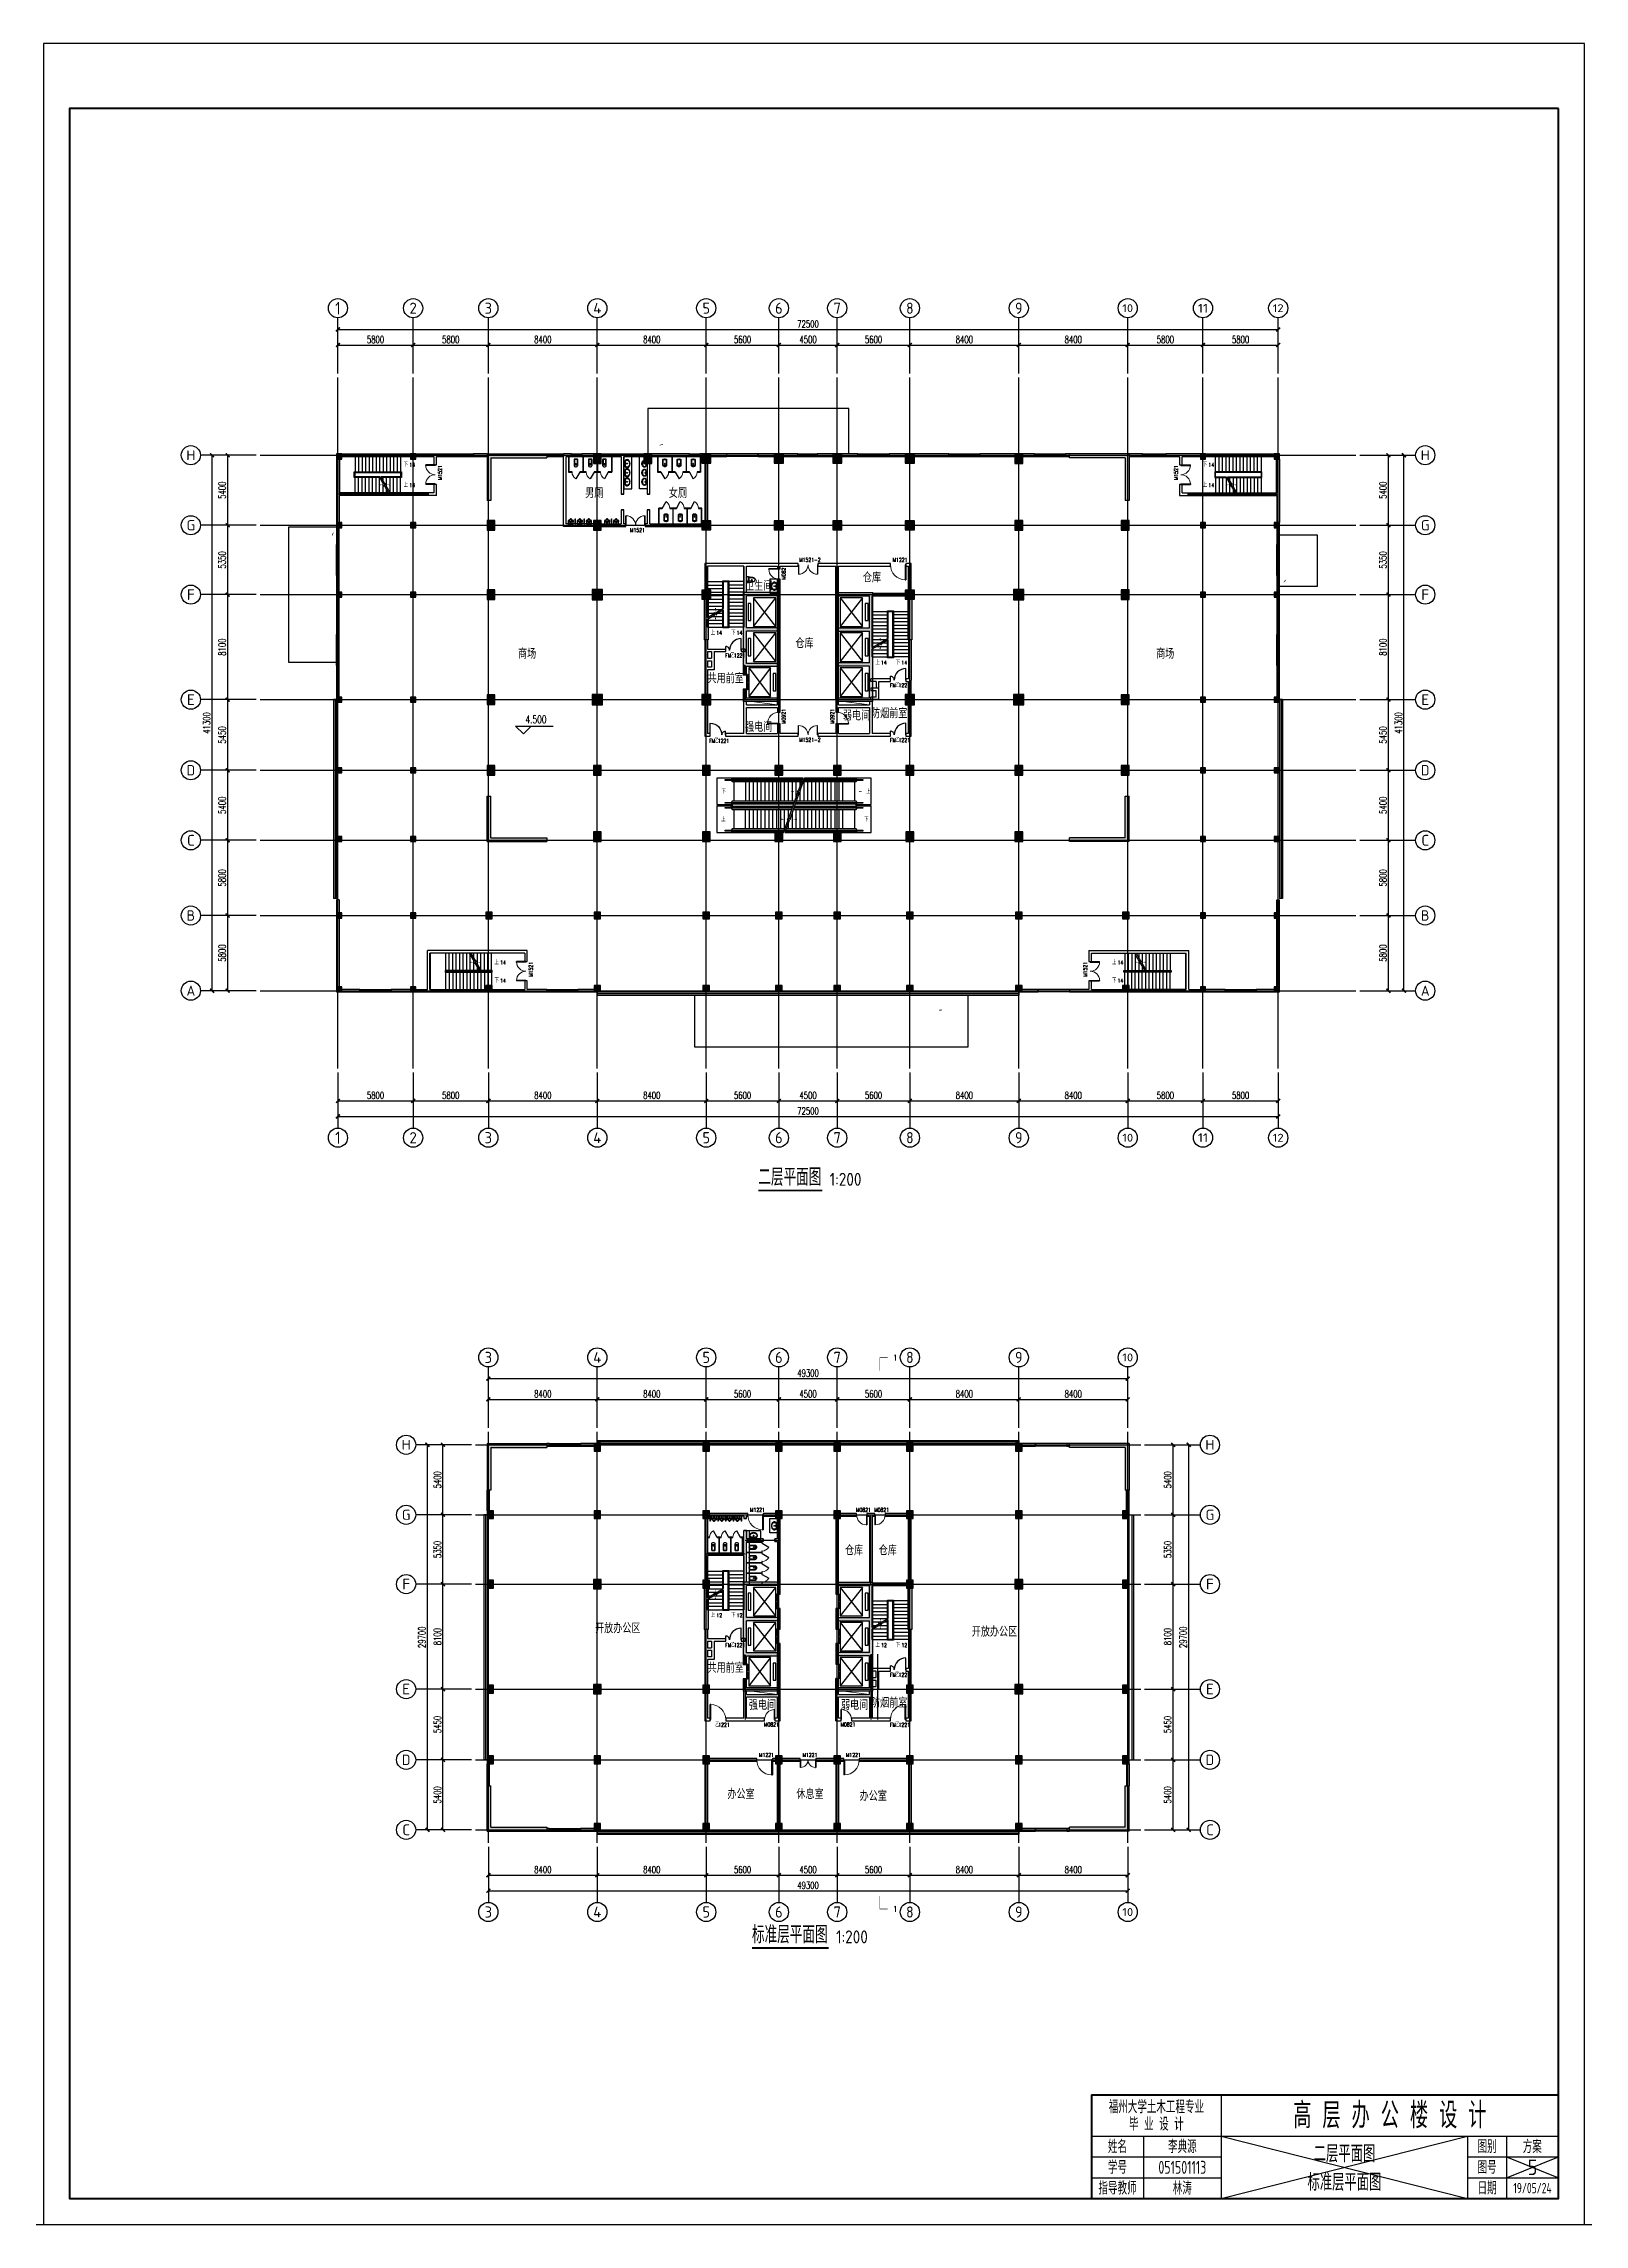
# Model space of a CAD drawing. Extents: x -1 to 1050000, y -900000 to 0.
# Drawn here: x 209999 to 328799, y -360000 to -191800 of the extents above; entities that cross this region are included whole.
import ezdxf
from ezdxf.enums import TextEntityAlignment as Align

# ---------------------------------------------------------------- set-up
doc = ezdxf.new("R2010")
doc.units = 0
doc.header["$LTSCALE"] = 1000
doc.header["$MEASUREMENT"] = 0
doc.linetypes.add('DASH', pattern=[0.35, 0.25, -0.1])
for name, color, linetype in [('AXIS', 3, 'Continuous'), ('AXIS_TEXT', 7, 'Continuous'), ('Canopy', 100, 'Continuous'), ('COLUMN', 9, 'Continuous'), ('CURTWALL', 4, 'Continuous'), ('DIM_ELEV', 3, 'Continuous'), ('DIM_SYMB', 3, 'Continuous'), ('DOOR_FIRE', 4, 'Continuous'), ('DOOR_FIRE_TEXT', 7, 'Continuous'), ('EVTR', 2, 'Continuous'), ('G-ANNO-TTLB', 6, 'Continuous'), ('G-ANNO-TTLB-THIN', 151, 'Continuous'), ('LATRINE', 6, 'Continuous'), ('LVTRY', 6, 'Continuous'), ('PUB_HATCH', 8, 'Continuous'), ('PUB_TEXT', 7, 'Continuous'), ('STAIR', 2, 'Continuous'), ('Text', 7, 'Continuous'), ('WALL', 9, 'Continuous'), ('WINDOW', 4, 'Continuous'), ('WINDOW_TEXT', 7, 'Continuous')]:
    doc.layers.add(name, color=color, linetype=linetype)
for name, color, linetype, plot in [('DOTE', 1, 'Continuous', False), ('DOTE_EXCLUDED', 1, 'Continuous', False), ('ignorePrint', 151, 'Continuous', False)]:
    doc.layers.add(name, color=color, linetype=linetype, plot=plot)
doc.layers.add('G-ANNO-TTLB-WIDE', color=214, linetype='Continuous', lineweight=100)
doc.layers.add('hole', color=60, linetype='Continuous', lineweight=9)
doc.styles.add('_TCH_AXIS', font='tssdeng.shx', dxfattribs={"bigfont": 'GBCBIG.shx'})
doc.styles.add('_TCH_DIM', font='SIMPLEX', dxfattribs={"bigfont": 'GBCBIG'})
doc.styles.add('_TCH_DIM_T3', font='SIMPLEX', dxfattribs={"width": 0.705882, "bigfont": 'GBCBIG'})
doc.styles.add('_TCH_LABEL', font='COMPLEX', dxfattribs={"bigfont": 'GBCBIG'})
doc.styles.add('_TCH_WINDOW', font='SIMPLEX', dxfattribs={"bigfont": 'GBCBIG'})
doc.styles.add('COMPLEX', font='COMPLEX')
doc.styles.add('hztxt', font='tssdeng.shx', dxfattribs={"width": 0.7, "bigfont": 'hztxt.shx'})
doc.styles.get("Standard").update_dxf_attribs({"font": 'gbenor.shx', "bigfont": 'gbcbig.shx'})
doc.dimstyles.new('_TCH_ARCH&&100', dxfattribs={"dimtxt": 297.5, "dimasz": 100, "dimexe": 250, "dimexo": 300, "dimgap": 126.25, "dimtad": 1, "dimdec": 0, "dimzin": 0, "dimdsep": 46, "dimtxsty": '_TCH_DIM_T3', "dimblk": 'ARCHTICK', "dimcen": 0.09, "dimclrt": 7, "dimazin": 2, "dimtfac": 1, "dimtdec": 0, "dimtix": 1, "dimtmove": 2, "dimatfit": 3, "dimfxl": 1, "dimtolj": 1, "dimtzin": 0, "dimarcsym": 0})

msp = doc.modelspace()

# ---------------------------------------------------------------- texts
at = {"insert": (313799.47, -351600.03), "char_height": 2000, "attachment_point": 5, "style": 'hztxt'}
msp.add_mtext_dynamic_manual_height_columns('高 层 办 公 楼 设 计', width=23534.7227, gutter_width=5000, heights=[0], dxfattribs=at)
at = {"insert": (310299.47, -355655.18), "char_height": 1320, "attachment_point": 5}
msp.add_mtext_dynamic_manual_height_columns('二层平面图\\P标准层平面图', width=15488.5966, gutter_width=1750, heights=[0], dxfattribs=at)
at = {"insert": (324799.47, -355600.03), "char_height": 1200, "width": 4000, "attachment_point": 5}
msp.add_mtext('5', dxfattribs=at)
at = {"layer": 'DOOR_FIRE_TEXT', "style": '_TCH_WINDOW'}
for p in [(262972.72, -239147.09), (261736.75, -245724.3), (275672.72, -245672.09), (262972.72, -315468.75), (261772.72, -321618.75), (275672.72, -321618.75)]:
    msp.add_text('乙', height=337.59, dxfattribs=at).set_placement(p)
at = {"layer": 'DOOR_FIRE_TEXT', "style": '_TCH_WINDOW', "width": 0.705882}
for s, p in [('FM', (262552.72, -239147.09)), ('1221', (263218.47, -239147.09)), ('FM', (261316.75, -245724.3)), ('1221', (261982.49, -245724.3)), ('FM', (275252.72, -245672.09)), ('1221', (275918.47, -245672.09)), ('FM', (262552.72, -315468.75)), ('1221', (263218.47, -315468.75)), ('1221', (262018.47, -321618.75)), ('FM', (275252.72, -321618.75)), ('1221', (275918.47, -321618.75))]:
    msp.add_text(s, height=297.5, dxfattribs=at).set_placement(p)
for s, p in [('FM', (275252.72, -241447.09)), ('1221', (275918.47, -241447.09)), ('FM', (275252.72, -317768.75)), ('1221', (275918.47, -317768.75))]:
    msp.add_text(s, height=297.5, rotation=360, dxfattribs=at).set_placement(p)
at = {"layer": 'DOOR_FIRE_TEXT', "style": '_TCH_WINDOW'}
for p in [(275672.72, -241447.09), (275672.72, -317768.75)]:
    msp.add_text('乙', height=337.59, rotation=360, dxfattribs=at).set_placement(p)
at = {"layer": 'G-ANNO-TTLB', "attachment_point": 5, "style": 'hztxt'}
for s, insert, char_height, width, line_spacing_factor in [('福州大学土木工程专业\\P毕 业 设 计', (295799.47, -351600.03), 1000, 14210.0424, 0.8), ('姓名', (292799.47, -354000.03), 1000, 3312, 0.938532), ('李典源', (297799.47, -354000.03), 1000, 3312, 0.938532), ('图别', (321299.47, -354000.03), 1000, 2208, 0.938532), ('方案', (324783.46, -354006.44), 1000, 2208, 0.938532), ('学号', (292799.47, -355600.03), 1000, 3312, 0.938532), ('051501113', (297799.47, -355600.03), 1000, 4968, 0.938532), ('图号', (321299.47, -355600.03), 1000, 2208, 0.938532), ('指导教师', (292799.47, -357200.03), 1000, 4416, 0.938532), ('林涛', (297799.47, -357200.03), 1000, 3312, 0.938532), ('日期', (321299.47, -357200.03), 1000, 2208, 0.938532), ('19/05/24', (324799.47, -357200.03), 800, 2208, 0.938532)]:
    msp.add_mtext(s, dxfattribs=dict(at, insert=insert, char_height=char_height, width=width, line_spacing_factor=line_spacing_factor))
at = {"layer": 'PUB_TEXT', "style": '_TCH_DIM'}
for s, p in [('下', (237760.6, -224437.09)), ('下', (299374.85, -224437.09)), ('上', (237760.6, -226007.09)), ('上', (299374.85, -226007.09)), ('上', (261432.72, -237397.09)), ('下', (263002.72, -237397.09)), ('上', (274132.72, -239697.09)), ('下', (275702.72, -239697.09)), ('下', (262259.7, -249648.09)), ('上', (273407.09, -249648.09)), ('上', (262241.09, -251796.09)), ('下', (273270.6, -251796.09)), ('上', (244760.6, -262822.09)), ('下', (244760.6, -264222.09)), ('上', (292374.85, -262822.09)), ('下', (292374.85, -264222.09)), ('上', (261437.72, -313178.75)), ('下', (263007.72, -313178.75)), ('上', (274137.72, -315478.75)), ('下', (275707.72, -315478.75))]:
    msp.add_text(s, height=337.59, dxfattribs=at).set_placement(p)
at = {"layer": 'PUB_TEXT', "width": 0.705882}
for s, height, style, p in [('14', 297.5, '_TCH_DIM', (238196.34, -224437.09)), ('14', 297.5, '_TCH_DIM', (299810.6, -224437.09)), ('14', 297.5, '_TCH_DIM', (238196.34, -226007.09)), ('14', 297.5, '_TCH_DIM', (299810.6, -226007.09)), ('14', 297.5, '_TCH_DIM', (261868.47, -237397.09)), ('14', 297.5, '_TCH_DIM', (263438.47, -237397.09)), ('14', 297.5, '_TCH_DIM', (274568.47, -239697.09)), ('14', 297.5, '_TCH_DIM', (276138.47, -239697.09)), ('4.500', 595, '_TCH_DIM', (247152.71, -244224.29)), ('14', 297.5, '_TCH_DIM', (245196.34, -262822.09)), ('14', 297.5, '_TCH_DIM', (245196.34, -264222.09)), ('14', 297.5, '_TCH_DIM', (292810.6, -262822.09)), ('14', 297.5, '_TCH_DIM', (292810.6, -264222.09)), ('1', 425, '_TCH_LABEL', (275511.31, -293364.43)), ('12', 297.5, '_TCH_DIM', (261873.47, -313178.75)), ('12', 297.5, '_TCH_DIM', (263443.47, -313178.75)), ('12', 297.5, '_TCH_DIM', (274573.47, -315478.75)), ('12', 297.5, '_TCH_DIM', (276143.47, -315478.75)), ('1', 425, '_TCH_LABEL', (275511.31, -335881.25))]:
    msp.add_text(s, height=height, dxfattribs=dict(at, style=style)).set_placement(p)
at = {"layer": 'PUB_TEXT'}
for s, height, p in [('二层平面图', 1350.355, (265106.08, -279897.09)), ('1:200', 1000, (270607.79, -279897.09)), ('标准层平面图', 1350.355, (264614.6, -338324.44)), ('1:200', 1000, (271099.28, -338324.44))]:
    msp.add_text(s, height=height, dxfattribs=at).set_placement(p)
at = {"layer": 'Text', "char_height": 700, "attachment_point": 5}
for s, width, insert in [('男厕', 4350, (252455.78, -226495.74)), ('女厕', 4350, (258905.78, -226495.74)), ('卫生间', 2476.4149, (265134.9, -233651.53)), ('仓库', 5500, (273863.52, -233008.51)), ('商场', 5304.4569, (247280.87, -238883.76)), ('仓库', 5500, (268665.6, -238080.55)), ('商场', 5304.4569, (296480.87, -238883.76)), ('共用前室', 3000, (262590.6, -240783.67)), ('弱电间', 2400, (272675.57, -243647.68)), ('防烟前室', 2800, (275197.71, -243478.41)), ('强电间', 2400, (265128.81, -244536.3)), ('仓库', 2400, (272490.6, -308043.75)), ('仓库', 2400, (275090.6, -308043.75)), ('开放办公区', 5700, (254269.91, -314047.44)), ('开放办公区', 5700, (283315.94, -314317.16)), ('共用前室', 3000, (262590.6, -317105.33)), ('强电间', 2400, (265425.57, -319969.24)), ('弱电间', 2400, (272525.57, -319969.24)), ('防烟前室', 2800, (275197.71, -319800.07)), ('办公室', 5700, (263771.15, -326840.81)), ('休息室', 4400, (269090.6, -326840.81)), ('办公室', 5600, (273971.15, -326991.58))]:
    msp.add_mtext_dynamic_manual_height_columns(s, width=width, gutter_width=1750, heights=[0], dxfattribs=dict(at, insert=insert))

# ---------------------------------------------------------------- blocks, each defined once
blk = doc.blocks.new('_AXISO')
blk.add_circle((0, 0), 0.5)
at = {"layer": 'AXIS_TEXT', "style": 'COMPLEX', "width": 1.041667}
blk.add_attdef('A', text='', height=0.56, dxfattribs=at).set_placement((-0.25, -0.28), (0.25, -0.28), align=Align.FIT)
blk = doc.blocks.new('_ArchTick')
at = {"color": 0, "linetype": 'ByBlock', "const_width": 0.4}
blk.add_lwpolyline([(-0.5, -0.5), (0.5, 0.5)], dxfattribs=at)
blk = doc.blocks.new('*D239')
at = {"layer": 'AXIS', "color": 0, "lineweight": -2, "transparency": 16777216}
for p, q in [((232691, -271147), (232691, -273597)), ((238491, -271147), (238491, -273597)), ((232691, -273347), (238491, -273347))]:
    blk.add_line(p, q, dxfattribs=at)
at = {"layer": 'Defpoints', "color": 0, "transparency": 16777216}
for p in [(232691, -270847), (238491, -270847), (238491, -273347)]:
    blk.add_point(p, dxfattribs=at)
at = {"layer": 'AXIS', "color": 0, "lineweight": -2, "transparency": 16777216, "xscale": 300, "yscale": 300, "zscale": 300, "rotation": 180}
blk.add_blockref('_ArchTick', (232691, -273347), dxfattribs=at)
at = {"layer": 'AXIS', "color": 0, "lineweight": -2, "transparency": 16777216, "xscale": 300, "yscale": 300, "zscale": 300}
blk.add_blockref('_ArchTick', (238491, -273347), dxfattribs=at)
at = {"layer": 'AXIS', "color": 7, "transparency": 16777216, "insert": (235591, -272922), "char_height": 550, "attachment_point": 5, "style": '_TCH_DIM_T3'}
blk.add_mtext('\\A1;5800', dxfattribs=at)
blk = doc.blocks.new('*D240')
at = {"layer": 'AXIS', "color": 0, "lineweight": -2, "transparency": 16777216}
for p, q in [((238491, -271147), (238491, -273597)), ((244291, -271147), (244291, -273597)), ((238491, -273347), (244291, -273347))]:
    blk.add_line(p, q, dxfattribs=at)
at = {"layer": 'Defpoints', "color": 0, "transparency": 16777216}
for p in [(238491, -270847), (244291, -270847), (244291, -273347)]:
    blk.add_point(p, dxfattribs=at)
at = {"layer": 'AXIS', "color": 0, "lineweight": -2, "transparency": 16777216, "xscale": 300, "yscale": 300, "zscale": 300, "rotation": 180}
blk.add_blockref('_ArchTick', (238491, -273347), dxfattribs=at)
at = {"layer": 'AXIS', "color": 0, "lineweight": -2, "transparency": 16777216, "xscale": 300, "yscale": 300, "zscale": 300}
blk.add_blockref('_ArchTick', (244291, -273347), dxfattribs=at)
at = {"layer": 'AXIS', "color": 7, "transparency": 16777216, "insert": (241391, -272922), "char_height": 550, "attachment_point": 5, "style": '_TCH_DIM_T3'}
blk.add_mtext('\\A1;5800', dxfattribs=at)
blk = doc.blocks.new('*D241')
at = {"layer": 'AXIS', "color": 0, "lineweight": -2, "transparency": 16777216}
for p, q in [((244291, -271147), (244291, -273597)), ((252691, -271147), (252691, -273597)), ((244291, -273347), (252691, -273347))]:
    blk.add_line(p, q, dxfattribs=at)
at = {"layer": 'Defpoints', "color": 0, "transparency": 16777216}
for p in [(244291, -270847), (252691, -270847), (252691, -273347)]:
    blk.add_point(p, dxfattribs=at)
at = {"layer": 'AXIS', "color": 0, "lineweight": -2, "transparency": 16777216, "xscale": 300, "yscale": 300, "zscale": 300, "rotation": 180}
blk.add_blockref('_ArchTick', (244291, -273347), dxfattribs=at)
at = {"layer": 'AXIS', "color": 0, "lineweight": -2, "transparency": 16777216, "xscale": 300, "yscale": 300, "zscale": 300}
blk.add_blockref('_ArchTick', (252691, -273347), dxfattribs=at)
at = {"layer": 'AXIS', "color": 7, "transparency": 16777216, "insert": (248491, -272922), "char_height": 550, "attachment_point": 5, "style": '_TCH_DIM_T3'}
blk.add_mtext('\\A1;8400', dxfattribs=at)
blk = doc.blocks.new('*D242')
at = {"layer": 'AXIS', "color": 0, "lineweight": -2, "transparency": 16777216}
for p, q in [((252691, -271147), (252691, -273597)), ((261091, -271147), (261091, -273597)), ((252691, -273347), (261091, -273347))]:
    blk.add_line(p, q, dxfattribs=at)
at = {"layer": 'Defpoints', "color": 0, "transparency": 16777216}
for p in [(252691, -270847), (261091, -270847), (261091, -273347)]:
    blk.add_point(p, dxfattribs=at)
at = {"layer": 'AXIS', "color": 0, "lineweight": -2, "transparency": 16777216, "xscale": 300, "yscale": 300, "zscale": 300, "rotation": 180}
blk.add_blockref('_ArchTick', (252691, -273347), dxfattribs=at)
at = {"layer": 'AXIS', "color": 0, "lineweight": -2, "transparency": 16777216, "xscale": 300, "yscale": 300, "zscale": 300}
blk.add_blockref('_ArchTick', (261091, -273347), dxfattribs=at)
at = {"layer": 'AXIS', "color": 7, "transparency": 16777216, "insert": (256891, -272922), "char_height": 550, "attachment_point": 5, "style": '_TCH_DIM_T3'}
blk.add_mtext('\\A1;8400', dxfattribs=at)
blk = doc.blocks.new('*D243')
at = {"layer": 'AXIS', "color": 0, "lineweight": -2, "transparency": 16777216}
for p, q in [((261091, -271147), (261091, -273597)), ((266691, -271147), (266691, -273597)), ((261091, -273347), (266691, -273347))]:
    blk.add_line(p, q, dxfattribs=at)
at = {"layer": 'Defpoints', "color": 0, "transparency": 16777216}
for p in [(261091, -270847), (266691, -270847), (266691, -273347)]:
    blk.add_point(p, dxfattribs=at)
at = {"layer": 'AXIS', "color": 0, "lineweight": -2, "transparency": 16777216, "xscale": 300, "yscale": 300, "zscale": 300, "rotation": 180}
blk.add_blockref('_ArchTick', (261091, -273347), dxfattribs=at)
at = {"layer": 'AXIS', "color": 0, "lineweight": -2, "transparency": 16777216, "xscale": 300, "yscale": 300, "zscale": 300}
blk.add_blockref('_ArchTick', (266691, -273347), dxfattribs=at)
at = {"layer": 'AXIS', "color": 7, "transparency": 16777216, "insert": (263891, -272922), "char_height": 550, "attachment_point": 5, "style": '_TCH_DIM_T3'}
blk.add_mtext('\\A1;5600', dxfattribs=at)
blk = doc.blocks.new('*D244')
at = {"layer": 'AXIS', "color": 0, "lineweight": -2, "transparency": 16777216}
for p, q in [((266691, -271147), (266691, -273597)), ((271191, -271147), (271191, -273597)), ((266691, -273347), (271191, -273347))]:
    blk.add_line(p, q, dxfattribs=at)
at = {"layer": 'Defpoints', "color": 0, "transparency": 16777216}
for p in [(266691, -270847), (271191, -270847), (271191, -273347)]:
    blk.add_point(p, dxfattribs=at)
at = {"layer": 'AXIS', "color": 0, "lineweight": -2, "transparency": 16777216, "xscale": 300, "yscale": 300, "zscale": 300, "rotation": 180}
blk.add_blockref('_ArchTick', (266691, -273347), dxfattribs=at)
at = {"layer": 'AXIS', "color": 0, "lineweight": -2, "transparency": 16777216, "xscale": 300, "yscale": 300, "zscale": 300}
blk.add_blockref('_ArchTick', (271191, -273347), dxfattribs=at)
at = {"layer": 'AXIS', "color": 7, "transparency": 16777216, "insert": (268941, -272922), "char_height": 550, "attachment_point": 5, "style": '_TCH_DIM_T3'}
blk.add_mtext('\\A1;4500', dxfattribs=at)
blk = doc.blocks.new('*D245')
at = {"layer": 'AXIS', "color": 0, "lineweight": -2, "transparency": 16777216}
for p, q in [((271191, -271147), (271191, -273597)), ((276791, -271147), (276791, -273597)), ((271191, -273347), (276791, -273347))]:
    blk.add_line(p, q, dxfattribs=at)
at = {"layer": 'Defpoints', "color": 0, "transparency": 16777216}
for p in [(271191, -270847), (276791, -270847), (276791, -273347)]:
    blk.add_point(p, dxfattribs=at)
at = {"layer": 'AXIS', "color": 0, "lineweight": -2, "transparency": 16777216, "xscale": 300, "yscale": 300, "zscale": 300, "rotation": 180}
blk.add_blockref('_ArchTick', (271191, -273347), dxfattribs=at)
at = {"layer": 'AXIS', "color": 0, "lineweight": -2, "transparency": 16777216, "xscale": 300, "yscale": 300, "zscale": 300}
blk.add_blockref('_ArchTick', (276791, -273347), dxfattribs=at)
at = {"layer": 'AXIS', "color": 7, "transparency": 16777216, "insert": (273991, -272922), "char_height": 550, "attachment_point": 5, "style": '_TCH_DIM_T3'}
blk.add_mtext('\\A1;5600', dxfattribs=at)
blk = doc.blocks.new('*D246')
at = {"layer": 'AXIS', "color": 0, "lineweight": -2, "transparency": 16777216}
for p, q in [((276791, -271147), (276791, -273597)), ((285191, -271147), (285191, -273597)), ((276791, -273347), (285191, -273347))]:
    blk.add_line(p, q, dxfattribs=at)
at = {"layer": 'Defpoints', "color": 0, "transparency": 16777216}
for p in [(276791, -270847), (285191, -270847), (285191, -273347)]:
    blk.add_point(p, dxfattribs=at)
at = {"layer": 'AXIS', "color": 0, "lineweight": -2, "transparency": 16777216, "xscale": 300, "yscale": 300, "zscale": 300, "rotation": 180}
blk.add_blockref('_ArchTick', (276791, -273347), dxfattribs=at)
at = {"layer": 'AXIS', "color": 0, "lineweight": -2, "transparency": 16777216, "xscale": 300, "yscale": 300, "zscale": 300}
blk.add_blockref('_ArchTick', (285191, -273347), dxfattribs=at)
at = {"layer": 'AXIS', "color": 7, "transparency": 16777216, "insert": (280991, -272922), "char_height": 550, "attachment_point": 5, "style": '_TCH_DIM_T3'}
blk.add_mtext('\\A1;8400', dxfattribs=at)
blk = doc.blocks.new('*D247')
at = {"layer": 'AXIS', "color": 0, "lineweight": -2, "transparency": 16777216}
for p, q in [((285191, -271147), (285191, -273597)), ((293591, -271147), (293591, -273597)), ((285191, -273347), (293591, -273347))]:
    blk.add_line(p, q, dxfattribs=at)
at = {"layer": 'Defpoints', "color": 0, "transparency": 16777216}
for p in [(285191, -270847), (293591, -270847), (293591, -273347)]:
    blk.add_point(p, dxfattribs=at)
at = {"layer": 'AXIS', "color": 0, "lineweight": -2, "transparency": 16777216, "xscale": 300, "yscale": 300, "zscale": 300, "rotation": 180}
blk.add_blockref('_ArchTick', (285191, -273347), dxfattribs=at)
at = {"layer": 'AXIS', "color": 0, "lineweight": -2, "transparency": 16777216, "xscale": 300, "yscale": 300, "zscale": 300}
blk.add_blockref('_ArchTick', (293591, -273347), dxfattribs=at)
at = {"layer": 'AXIS', "color": 7, "transparency": 16777216, "insert": (289391, -272922), "char_height": 550, "attachment_point": 5, "style": '_TCH_DIM_T3'}
blk.add_mtext('\\A1;8400', dxfattribs=at)
blk = doc.blocks.new('*D248')
at = {"layer": 'AXIS', "color": 0, "lineweight": -2, "transparency": 16777216}
for p, q in [((293591, -271147), (293591, -273597)), ((299391, -271147), (299391, -273597)), ((293591, -273347), (299391, -273347))]:
    blk.add_line(p, q, dxfattribs=at)
at = {"layer": 'Defpoints', "color": 0, "transparency": 16777216}
for p in [(293591, -270847), (299391, -270847), (299391, -273347)]:
    blk.add_point(p, dxfattribs=at)
at = {"layer": 'AXIS', "color": 0, "lineweight": -2, "transparency": 16777216, "xscale": 300, "yscale": 300, "zscale": 300, "rotation": 180}
blk.add_blockref('_ArchTick', (293591, -273347), dxfattribs=at)
at = {"layer": 'AXIS', "color": 0, "lineweight": -2, "transparency": 16777216, "xscale": 300, "yscale": 300, "zscale": 300}
blk.add_blockref('_ArchTick', (299391, -273347), dxfattribs=at)
at = {"layer": 'AXIS', "color": 7, "transparency": 16777216, "insert": (296491, -272922), "char_height": 550, "attachment_point": 5, "style": '_TCH_DIM_T3'}
blk.add_mtext('\\A1;5800', dxfattribs=at)
blk = doc.blocks.new('*D249')
at = {"layer": 'AXIS', "color": 0, "lineweight": -2, "transparency": 16777216}
for p, q in [((299391, -271147), (299391, -273597)), ((305191, -271147), (305191, -273597)), ((299391, -273347), (305191, -273347))]:
    blk.add_line(p, q, dxfattribs=at)
at = {"layer": 'Defpoints', "color": 0, "transparency": 16777216}
for p in [(299391, -270847), (305191, -270847), (305191, -273347)]:
    blk.add_point(p, dxfattribs=at)
at = {"layer": 'AXIS', "color": 0, "lineweight": -2, "transparency": 16777216, "xscale": 300, "yscale": 300, "zscale": 300, "rotation": 180}
blk.add_blockref('_ArchTick', (299391, -273347), dxfattribs=at)
at = {"layer": 'AXIS', "color": 0, "lineweight": -2, "transparency": 16777216, "xscale": 300, "yscale": 300, "zscale": 300}
blk.add_blockref('_ArchTick', (305191, -273347), dxfattribs=at)
at = {"layer": 'AXIS', "color": 7, "transparency": 16777216, "insert": (302291, -272922), "char_height": 550, "attachment_point": 5, "style": '_TCH_DIM_T3'}
blk.add_mtext('\\A1;5800', dxfattribs=at)
blk = doc.blocks.new('*D250')
at = {"layer": 'AXIS', "color": 0, "lineweight": -2, "transparency": 16777216}
for p, q in [((232691, -271547), (232691, -274797)), ((305191, -271547), (305191, -274797)), ((232691, -274547), (305191, -274547))]:
    blk.add_line(p, q, dxfattribs=at)
at = {"layer": 'Defpoints', "color": 0, "transparency": 16777216}
for p in [(232691, -271247), (305191, -271247), (305191, -274547)]:
    blk.add_point(p, dxfattribs=at)
at = {"layer": 'AXIS', "color": 0, "lineweight": -2, "transparency": 16777216, "xscale": 300, "yscale": 300, "zscale": 300, "rotation": 180}
blk.add_blockref('_ArchTick', (232691, -274547), dxfattribs=at)
at = {"layer": 'AXIS', "color": 0, "lineweight": -2, "transparency": 16777216, "xscale": 300, "yscale": 300, "zscale": 300}
blk.add_blockref('_ArchTick', (305191, -274547), dxfattribs=at)
at = {"layer": 'AXIS', "color": 7, "transparency": 16777216, "insert": (268941, -274122), "char_height": 550, "attachment_point": 5, "style": '_TCH_DIM_T3'}
blk.add_mtext('\\A1;72500', dxfattribs=at)
blk = doc.blocks.new('*D251')
at = {"layer": 'AXIS', "color": 0, "lineweight": -2, "transparency": 16777216}
for p, q in [((226391, -259047), (223941, -259047)), ((224191, -264847), (224191, -259047)), ((226391, -264847), (223941, -264847))]:
    blk.add_line(p, q, dxfattribs=at)
at = {"layer": 'Defpoints', "color": 0, "transparency": 16777216}
for p in [(224191, -259047), (226691, -259047), (226691, -264847)]:
    blk.add_point(p, dxfattribs=at)
at = {"layer": 'AXIS', "color": 0, "lineweight": -2, "transparency": 16777216, "xscale": 300, "yscale": 300, "zscale": 300}
for p, rotation in [((224191, -259047), 90), ((224191, -264847), 270)]:
    blk.add_blockref('_ArchTick', p, dxfattribs=dict(at, rotation=rotation))
at = {"layer": 'AXIS', "color": 7, "transparency": 16777216, "insert": (223766, -261947), "char_height": 550, "attachment_point": 5, "rotation": 90, "style": '_TCH_DIM_T3'}
blk.add_mtext('\\A1;5800', dxfattribs=at)
blk = doc.blocks.new('*D252')
at = {"layer": 'AXIS', "color": 0, "lineweight": -2, "transparency": 16777216}
for p, q in [((226391, -253247), (223941, -253247)), ((224191, -259047), (224191, -253247)), ((226391, -259047), (223941, -259047))]:
    blk.add_line(p, q, dxfattribs=at)
at = {"layer": 'Defpoints', "color": 0, "transparency": 16777216}
for p in [(224191, -253247), (226691, -253247), (226691, -259047)]:
    blk.add_point(p, dxfattribs=at)
at = {"layer": 'AXIS', "color": 0, "lineweight": -2, "transparency": 16777216, "xscale": 300, "yscale": 300, "zscale": 300}
for p, rotation in [((224191, -253247), 90), ((224191, -259047), 270)]:
    blk.add_blockref('_ArchTick', p, dxfattribs=dict(at, rotation=rotation))
at = {"layer": 'AXIS', "color": 7, "transparency": 16777216, "insert": (223766, -256147), "char_height": 550, "attachment_point": 5, "rotation": 90, "style": '_TCH_DIM_T3'}
blk.add_mtext('\\A1;5800', dxfattribs=at)
blk = doc.blocks.new('*D253')
at = {"layer": 'AXIS', "color": 0, "lineweight": -2, "transparency": 16777216}
for p, q in [((226391, -247847), (223941, -247847)), ((224191, -253247), (224191, -247847)), ((226391, -253247), (223941, -253247))]:
    blk.add_line(p, q, dxfattribs=at)
at = {"layer": 'Defpoints', "color": 0, "transparency": 16777216}
for p in [(224191, -247847), (226691, -247847), (226691, -253247)]:
    blk.add_point(p, dxfattribs=at)
at = {"layer": 'AXIS', "color": 0, "lineweight": -2, "transparency": 16777216, "xscale": 300, "yscale": 300, "zscale": 300}
for p, rotation in [((224191, -247847), 90), ((224191, -253247), 270)]:
    blk.add_blockref('_ArchTick', p, dxfattribs=dict(at, rotation=rotation))
at = {"layer": 'AXIS', "color": 7, "transparency": 16777216, "insert": (223766, -250547), "char_height": 550, "attachment_point": 5, "rotation": 90, "style": '_TCH_DIM_T3'}
blk.add_mtext('\\A1;5400', dxfattribs=at)
blk = doc.blocks.new('*D254')
at = {"layer": 'AXIS', "color": 0, "lineweight": -2, "transparency": 16777216}
for p, q in [((226391, -242397), (223941, -242397)), ((224191, -247847), (224191, -242397)), ((226391, -247847), (223941, -247847))]:
    blk.add_line(p, q, dxfattribs=at)
at = {"layer": 'Defpoints', "color": 0, "transparency": 16777216}
for p in [(224191, -242397), (226691, -242397), (226691, -247847)]:
    blk.add_point(p, dxfattribs=at)
at = {"layer": 'AXIS', "color": 0, "lineweight": -2, "transparency": 16777216, "xscale": 300, "yscale": 300, "zscale": 300}
for p, rotation in [((224191, -242397), 90), ((224191, -247847), 270)]:
    blk.add_blockref('_ArchTick', p, dxfattribs=dict(at, rotation=rotation))
at = {"layer": 'AXIS', "color": 7, "transparency": 16777216, "insert": (223766, -245122), "char_height": 550, "attachment_point": 5, "rotation": 90, "style": '_TCH_DIM_T3'}
blk.add_mtext('\\A1;5450', dxfattribs=at)
blk = doc.blocks.new('*D255')
at = {"layer": 'AXIS', "color": 0, "lineweight": -2, "transparency": 16777216}
for p, q in [((226391, -234297), (223941, -234297)), ((224191, -242397), (224191, -234297)), ((226391, -242397), (223941, -242397))]:
    blk.add_line(p, q, dxfattribs=at)
at = {"layer": 'Defpoints', "color": 0, "transparency": 16777216}
for p in [(224191, -234297), (226691, -234297), (226691, -242397)]:
    blk.add_point(p, dxfattribs=at)
at = {"layer": 'AXIS', "color": 0, "lineweight": -2, "transparency": 16777216, "xscale": 300, "yscale": 300, "zscale": 300}
for p, rotation in [((224191, -234297), 90), ((224191, -242397), 270)]:
    blk.add_blockref('_ArchTick', p, dxfattribs=dict(at, rotation=rotation))
at = {"layer": 'AXIS', "color": 7, "transparency": 16777216, "insert": (223766, -238347), "char_height": 550, "attachment_point": 5, "rotation": 90, "style": '_TCH_DIM_T3'}
blk.add_mtext('\\A1;8100', dxfattribs=at)
blk = doc.blocks.new('*D256')
at = {"layer": 'AXIS', "color": 0, "lineweight": -2, "transparency": 16777216}
for p, q in [((226391, -228947), (223941, -228947)), ((224191, -234297), (224191, -228947)), ((226391, -234297), (223941, -234297))]:
    blk.add_line(p, q, dxfattribs=at)
at = {"layer": 'Defpoints', "color": 0, "transparency": 16777216}
for p in [(224191, -228947), (226691, -228947), (226691, -234297)]:
    blk.add_point(p, dxfattribs=at)
at = {"layer": 'AXIS', "color": 0, "lineweight": -2, "transparency": 16777216, "xscale": 300, "yscale": 300, "zscale": 300}
for p, rotation in [((224191, -228947), 90), ((224191, -234297), 270)]:
    blk.add_blockref('_ArchTick', p, dxfattribs=dict(at, rotation=rotation))
at = {"layer": 'AXIS', "color": 7, "transparency": 16777216, "insert": (223766, -231622), "char_height": 550, "attachment_point": 5, "rotation": 90, "style": '_TCH_DIM_T3'}
blk.add_mtext('\\A1;5350', dxfattribs=at)
blk = doc.blocks.new('*D257')
at = {"layer": 'AXIS', "color": 0, "lineweight": -2, "transparency": 16777216}
for p, q in [((226391, -223547), (223941, -223547)), ((224191, -228947), (224191, -223547)), ((226391, -228947), (223941, -228947))]:
    blk.add_line(p, q, dxfattribs=at)
at = {"layer": 'Defpoints', "color": 0, "transparency": 16777216}
for p in [(224191, -223547), (226691, -223547), (226691, -228947)]:
    blk.add_point(p, dxfattribs=at)
at = {"layer": 'AXIS', "color": 0, "lineweight": -2, "transparency": 16777216, "xscale": 300, "yscale": 300, "zscale": 300}
for p, rotation in [((224191, -223547), 90), ((224191, -228947), 270)]:
    blk.add_blockref('_ArchTick', p, dxfattribs=dict(at, rotation=rotation))
at = {"layer": 'AXIS', "color": 7, "transparency": 16777216, "insert": (223766, -226247), "char_height": 550, "attachment_point": 5, "rotation": 90, "style": '_TCH_DIM_T3'}
blk.add_mtext('\\A1;5400', dxfattribs=at)
blk = doc.blocks.new('*D221')
at = {"layer": 'AXIS', "color": 0, "lineweight": -2, "transparency": 16777216}
for p, q in [((225991, -223547), (222741, -223547)), ((222991, -264847), (222991, -223547)), ((225991, -264847), (222741, -264847))]:
    blk.add_line(p, q, dxfattribs=at)
at = {"layer": 'Defpoints', "color": 0, "transparency": 16777216}
for p in [(222991, -223547), (226291, -223547), (226291, -264847)]:
    blk.add_point(p, dxfattribs=at)
at = {"layer": 'AXIS', "color": 0, "lineweight": -2, "transparency": 16777216, "xscale": 300, "yscale": 300, "zscale": 300}
for p, rotation in [((222991, -223547), 90), ((222991, -264847), 270)]:
    blk.add_blockref('_ArchTick', p, dxfattribs=dict(at, rotation=rotation))
at = {"layer": 'AXIS', "color": 7, "transparency": 16777216, "insert": (222566, -244197), "char_height": 550, "attachment_point": 5, "rotation": 90, "style": '_TCH_DIM_T3'}
blk.add_mtext('\\A1;41300', dxfattribs=at)
blk = doc.blocks.new('*D222')
at = {"layer": 'AXIS', "color": 0, "lineweight": -2, "transparency": 16777216}
for p, q in [((232691, -217247), (232691, -214797)), ((232691, -215047), (238491, -215047)), ((238491, -217247), (238491, -214797))]:
    blk.add_line(p, q, dxfattribs=at)
at = {"layer": 'Defpoints', "color": 0, "transparency": 16777216}
for p in [(238491, -215047), (232691, -217547), (238491, -217547)]:
    blk.add_point(p, dxfattribs=at)
at = {"layer": 'AXIS', "color": 0, "lineweight": -2, "transparency": 16777216, "xscale": 300, "yscale": 300, "zscale": 300, "rotation": 180}
blk.add_blockref('_ArchTick', (232691, -215047), dxfattribs=at)
at = {"layer": 'AXIS', "color": 0, "lineweight": -2, "transparency": 16777216, "xscale": 300, "yscale": 300, "zscale": 300}
blk.add_blockref('_ArchTick', (238491, -215047), dxfattribs=at)
at = {"layer": 'AXIS', "color": 7, "transparency": 16777216, "insert": (235591, -214622), "char_height": 550, "attachment_point": 5, "style": '_TCH_DIM_T3'}
blk.add_mtext('\\A1;5800', dxfattribs=at)
blk = doc.blocks.new('*D223')
at = {"layer": 'AXIS', "color": 0, "lineweight": -2, "transparency": 16777216}
for p, q in [((238491, -217247), (238491, -214797)), ((238491, -215047), (244291, -215047)), ((244291, -217247), (244291, -214797))]:
    blk.add_line(p, q, dxfattribs=at)
at = {"layer": 'Defpoints', "color": 0, "transparency": 16777216}
for p in [(244291, -215047), (238491, -217547), (244291, -217547)]:
    blk.add_point(p, dxfattribs=at)
at = {"layer": 'AXIS', "color": 0, "lineweight": -2, "transparency": 16777216, "xscale": 300, "yscale": 300, "zscale": 300, "rotation": 180}
blk.add_blockref('_ArchTick', (238491, -215047), dxfattribs=at)
at = {"layer": 'AXIS', "color": 0, "lineweight": -2, "transparency": 16777216, "xscale": 300, "yscale": 300, "zscale": 300}
blk.add_blockref('_ArchTick', (244291, -215047), dxfattribs=at)
at = {"layer": 'AXIS', "color": 7, "transparency": 16777216, "insert": (241391, -214622), "char_height": 550, "attachment_point": 5, "style": '_TCH_DIM_T3'}
blk.add_mtext('\\A1;5800', dxfattribs=at)
blk = doc.blocks.new('*D224')
at = {"layer": 'AXIS', "color": 0, "lineweight": -2, "transparency": 16777216}
for p, q in [((244291, -217247), (244291, -214797)), ((244291, -215047), (252691, -215047)), ((252691, -217247), (252691, -214797))]:
    blk.add_line(p, q, dxfattribs=at)
at = {"layer": 'Defpoints', "color": 0, "transparency": 16777216}
for p in [(252691, -215047), (244291, -217547), (252691, -217547)]:
    blk.add_point(p, dxfattribs=at)
at = {"layer": 'AXIS', "color": 0, "lineweight": -2, "transparency": 16777216, "xscale": 300, "yscale": 300, "zscale": 300, "rotation": 180}
blk.add_blockref('_ArchTick', (244291, -215047), dxfattribs=at)
at = {"layer": 'AXIS', "color": 0, "lineweight": -2, "transparency": 16777216, "xscale": 300, "yscale": 300, "zscale": 300}
blk.add_blockref('_ArchTick', (252691, -215047), dxfattribs=at)
at = {"layer": 'AXIS', "color": 7, "transparency": 16777216, "insert": (248491, -214622), "char_height": 550, "attachment_point": 5, "style": '_TCH_DIM_T3'}
blk.add_mtext('\\A1;8400', dxfattribs=at)
blk = doc.blocks.new('*D225')
at = {"layer": 'AXIS', "color": 0, "lineweight": -2, "transparency": 16777216}
for p, q in [((252691, -217247), (252691, -214797)), ((252691, -215047), (261091, -215047)), ((261091, -217247), (261091, -214797))]:
    blk.add_line(p, q, dxfattribs=at)
at = {"layer": 'Defpoints', "color": 0, "transparency": 16777216}
for p in [(261091, -215047), (252691, -217547), (261091, -217547)]:
    blk.add_point(p, dxfattribs=at)
at = {"layer": 'AXIS', "color": 0, "lineweight": -2, "transparency": 16777216, "xscale": 300, "yscale": 300, "zscale": 300, "rotation": 180}
blk.add_blockref('_ArchTick', (252691, -215047), dxfattribs=at)
at = {"layer": 'AXIS', "color": 0, "lineweight": -2, "transparency": 16777216, "xscale": 300, "yscale": 300, "zscale": 300}
blk.add_blockref('_ArchTick', (261091, -215047), dxfattribs=at)
at = {"layer": 'AXIS', "color": 7, "transparency": 16777216, "insert": (256891, -214622), "char_height": 550, "attachment_point": 5, "style": '_TCH_DIM_T3'}
blk.add_mtext('\\A1;8400', dxfattribs=at)
blk = doc.blocks.new('*D226')
at = {"layer": 'AXIS', "color": 0, "lineweight": -2, "transparency": 16777216}
for p, q in [((261091, -217247), (261091, -214797)), ((261091, -215047), (266691, -215047)), ((266691, -217247), (266691, -214797))]:
    blk.add_line(p, q, dxfattribs=at)
at = {"layer": 'Defpoints', "color": 0, "transparency": 16777216}
for p in [(266691, -215047), (261091, -217547), (266691, -217547)]:
    blk.add_point(p, dxfattribs=at)
at = {"layer": 'AXIS', "color": 0, "lineweight": -2, "transparency": 16777216, "xscale": 300, "yscale": 300, "zscale": 300, "rotation": 180}
blk.add_blockref('_ArchTick', (261091, -215047), dxfattribs=at)
at = {"layer": 'AXIS', "color": 0, "lineweight": -2, "transparency": 16777216, "xscale": 300, "yscale": 300, "zscale": 300}
blk.add_blockref('_ArchTick', (266691, -215047), dxfattribs=at)
at = {"layer": 'AXIS', "color": 7, "transparency": 16777216, "insert": (263891, -214622), "char_height": 550, "attachment_point": 5, "style": '_TCH_DIM_T3'}
blk.add_mtext('\\A1;5600', dxfattribs=at)
blk = doc.blocks.new('*D227')
at = {"layer": 'AXIS', "color": 0, "lineweight": -2, "transparency": 16777216}
for p, q in [((266691, -217247), (266691, -214797)), ((266691, -215047), (271191, -215047)), ((271191, -217247), (271191, -214797))]:
    blk.add_line(p, q, dxfattribs=at)
at = {"layer": 'Defpoints', "color": 0, "transparency": 16777216}
for p in [(271191, -215047), (266691, -217547), (271191, -217547)]:
    blk.add_point(p, dxfattribs=at)
at = {"layer": 'AXIS', "color": 0, "lineweight": -2, "transparency": 16777216, "xscale": 300, "yscale": 300, "zscale": 300, "rotation": 180}
blk.add_blockref('_ArchTick', (266691, -215047), dxfattribs=at)
at = {"layer": 'AXIS', "color": 0, "lineweight": -2, "transparency": 16777216, "xscale": 300, "yscale": 300, "zscale": 300}
blk.add_blockref('_ArchTick', (271191, -215047), dxfattribs=at)
at = {"layer": 'AXIS', "color": 7, "transparency": 16777216, "insert": (268941, -214622), "char_height": 550, "attachment_point": 5, "style": '_TCH_DIM_T3'}
blk.add_mtext('\\A1;4500', dxfattribs=at)
blk = doc.blocks.new('*D228')
at = {"layer": 'AXIS', "color": 0, "lineweight": -2, "transparency": 16777216}
for p, q in [((271191, -217247), (271191, -214797)), ((271191, -215047), (276791, -215047)), ((276791, -217247), (276791, -214797))]:
    blk.add_line(p, q, dxfattribs=at)
at = {"layer": 'Defpoints', "color": 0, "transparency": 16777216}
for p in [(276791, -215047), (271191, -217547), (276791, -217547)]:
    blk.add_point(p, dxfattribs=at)
at = {"layer": 'AXIS', "color": 0, "lineweight": -2, "transparency": 16777216, "xscale": 300, "yscale": 300, "zscale": 300, "rotation": 180}
blk.add_blockref('_ArchTick', (271191, -215047), dxfattribs=at)
at = {"layer": 'AXIS', "color": 0, "lineweight": -2, "transparency": 16777216, "xscale": 300, "yscale": 300, "zscale": 300}
blk.add_blockref('_ArchTick', (276791, -215047), dxfattribs=at)
at = {"layer": 'AXIS', "color": 7, "transparency": 16777216, "insert": (273991, -214622), "char_height": 550, "attachment_point": 5, "style": '_TCH_DIM_T3'}
blk.add_mtext('\\A1;5600', dxfattribs=at)
blk = doc.blocks.new('*D229')
at = {"layer": 'AXIS', "color": 0, "lineweight": -2, "transparency": 16777216}
for p, q in [((276791, -217247), (276791, -214797)), ((276791, -215047), (285191, -215047)), ((285191, -217247), (285191, -214797))]:
    blk.add_line(p, q, dxfattribs=at)
at = {"layer": 'Defpoints', "color": 0, "transparency": 16777216}
for p in [(285191, -215047), (276791, -217547), (285191, -217547)]:
    blk.add_point(p, dxfattribs=at)
at = {"layer": 'AXIS', "color": 0, "lineweight": -2, "transparency": 16777216, "xscale": 300, "yscale": 300, "zscale": 300, "rotation": 180}
blk.add_blockref('_ArchTick', (276791, -215047), dxfattribs=at)
at = {"layer": 'AXIS', "color": 0, "lineweight": -2, "transparency": 16777216, "xscale": 300, "yscale": 300, "zscale": 300}
blk.add_blockref('_ArchTick', (285191, -215047), dxfattribs=at)
at = {"layer": 'AXIS', "color": 7, "transparency": 16777216, "insert": (280991, -214622), "char_height": 550, "attachment_point": 5, "style": '_TCH_DIM_T3'}
blk.add_mtext('\\A1;8400', dxfattribs=at)
blk = doc.blocks.new('*D230')
at = {"layer": 'AXIS', "color": 0, "lineweight": -2, "transparency": 16777216}
for p, q in [((285191, -217247), (285191, -214797)), ((285191, -215047), (293591, -215047)), ((293591, -217247), (293591, -214797))]:
    blk.add_line(p, q, dxfattribs=at)
at = {"layer": 'Defpoints', "color": 0, "transparency": 16777216}
for p in [(293591, -215047), (285191, -217547), (293591, -217547)]:
    blk.add_point(p, dxfattribs=at)
at = {"layer": 'AXIS', "color": 0, "lineweight": -2, "transparency": 16777216, "xscale": 300, "yscale": 300, "zscale": 300, "rotation": 180}
blk.add_blockref('_ArchTick', (285191, -215047), dxfattribs=at)
at = {"layer": 'AXIS', "color": 0, "lineweight": -2, "transparency": 16777216, "xscale": 300, "yscale": 300, "zscale": 300}
blk.add_blockref('_ArchTick', (293591, -215047), dxfattribs=at)
at = {"layer": 'AXIS', "color": 7, "transparency": 16777216, "insert": (289391, -214622), "char_height": 550, "attachment_point": 5, "style": '_TCH_DIM_T3'}
blk.add_mtext('\\A1;8400', dxfattribs=at)
blk = doc.blocks.new('*D231')
at = {"layer": 'AXIS', "color": 0, "lineweight": -2, "transparency": 16777216}
for p, q in [((293591, -217247), (293591, -214797)), ((293591, -215047), (299391, -215047)), ((299391, -217247), (299391, -214797))]:
    blk.add_line(p, q, dxfattribs=at)
at = {"layer": 'Defpoints', "color": 0, "transparency": 16777216}
for p in [(299391, -215047), (293591, -217547), (299391, -217547)]:
    blk.add_point(p, dxfattribs=at)
at = {"layer": 'AXIS', "color": 0, "lineweight": -2, "transparency": 16777216, "xscale": 300, "yscale": 300, "zscale": 300, "rotation": 180}
blk.add_blockref('_ArchTick', (293591, -215047), dxfattribs=at)
at = {"layer": 'AXIS', "color": 0, "lineweight": -2, "transparency": 16777216, "xscale": 300, "yscale": 300, "zscale": 300}
blk.add_blockref('_ArchTick', (299391, -215047), dxfattribs=at)
at = {"layer": 'AXIS', "color": 7, "transparency": 16777216, "insert": (296491, -214622), "char_height": 550, "attachment_point": 5, "style": '_TCH_DIM_T3'}
blk.add_mtext('\\A1;5800', dxfattribs=at)
blk = doc.blocks.new('*D232')
at = {"layer": 'AXIS', "color": 0, "lineweight": -2, "transparency": 16777216}
for p, q in [((299391, -217247), (299391, -214797)), ((299391, -215047), (305191, -215047)), ((305191, -217247), (305191, -214797))]:
    blk.add_line(p, q, dxfattribs=at)
at = {"layer": 'Defpoints', "color": 0, "transparency": 16777216}
for p in [(305191, -215047), (299391, -217547), (305191, -217547)]:
    blk.add_point(p, dxfattribs=at)
at = {"layer": 'AXIS', "color": 0, "lineweight": -2, "transparency": 16777216, "xscale": 300, "yscale": 300, "zscale": 300, "rotation": 180}
blk.add_blockref('_ArchTick', (299391, -215047), dxfattribs=at)
at = {"layer": 'AXIS', "color": 0, "lineweight": -2, "transparency": 16777216, "xscale": 300, "yscale": 300, "zscale": 300}
blk.add_blockref('_ArchTick', (305191, -215047), dxfattribs=at)
at = {"layer": 'AXIS', "color": 7, "transparency": 16777216, "insert": (302291, -214622), "char_height": 550, "attachment_point": 5, "style": '_TCH_DIM_T3'}
blk.add_mtext('\\A1;5800', dxfattribs=at)
blk = doc.blocks.new('*D233')
at = {"layer": 'AXIS', "color": 0, "lineweight": -2, "transparency": 16777216}
for p, q in [((232691, -216847), (232691, -213597)), ((305191, -216847), (305191, -213597)), ((232691, -213847), (305191, -213847))]:
    blk.add_line(p, q, dxfattribs=at)
at = {"layer": 'Defpoints', "color": 0, "transparency": 16777216}
for p in [(305191, -213847), (232691, -217147), (305191, -217147)]:
    blk.add_point(p, dxfattribs=at)
at = {"layer": 'AXIS', "color": 0, "lineweight": -2, "transparency": 16777216, "xscale": 300, "yscale": 300, "zscale": 300, "rotation": 180}
blk.add_blockref('_ArchTick', (232691, -213847), dxfattribs=at)
at = {"layer": 'AXIS', "color": 0, "lineweight": -2, "transparency": 16777216, "xscale": 300, "yscale": 300, "zscale": 300}
blk.add_blockref('_ArchTick', (305191, -213847), dxfattribs=at)
at = {"layer": 'AXIS', "color": 7, "transparency": 16777216, "insert": (268941, -213422), "char_height": 550, "attachment_point": 5, "style": '_TCH_DIM_T3'}
blk.add_mtext('\\A1;72500', dxfattribs=at)
blk = doc.blocks.new('*D234')
at = {"layer": 'AXIS', "color": 0, "lineweight": -2, "transparency": 16777216}
for p, q in [((311491, -259047), (313941, -259047)), ((313691, -264847), (313691, -259047)), ((311491, -264847), (313941, -264847))]:
    blk.add_line(p, q, dxfattribs=at)
at = {"layer": 'Defpoints', "color": 0, "transparency": 16777216}
for p in [(311191, -259047), (313691, -259047), (311191, -264847)]:
    blk.add_point(p, dxfattribs=at)
at = {"layer": 'AXIS', "color": 0, "lineweight": -2, "transparency": 16777216, "xscale": 300, "yscale": 300, "zscale": 300}
for p, rotation in [((313691, -259047), 90), ((313691, -264847), 270)]:
    blk.add_blockref('_ArchTick', p, dxfattribs=dict(at, rotation=rotation))
at = {"layer": 'AXIS', "color": 7, "transparency": 16777216, "insert": (313266, -261947), "char_height": 550, "attachment_point": 5, "rotation": 90, "style": '_TCH_DIM_T3'}
blk.add_mtext('\\A1;5800', dxfattribs=at)
blk = doc.blocks.new('*D235')
at = {"layer": 'AXIS', "color": 0, "lineweight": -2, "transparency": 16777216}
for p, q in [((311491, -253247), (313941, -253247)), ((313691, -259047), (313691, -253247)), ((311491, -259047), (313941, -259047))]:
    blk.add_line(p, q, dxfattribs=at)
at = {"layer": 'Defpoints', "color": 0, "transparency": 16777216}
for p in [(311191, -253247), (313691, -253247), (311191, -259047)]:
    blk.add_point(p, dxfattribs=at)
at = {"layer": 'AXIS', "color": 0, "lineweight": -2, "transparency": 16777216, "xscale": 300, "yscale": 300, "zscale": 300}
for p, rotation in [((313691, -253247), 90), ((313691, -259047), 270)]:
    blk.add_blockref('_ArchTick', p, dxfattribs=dict(at, rotation=rotation))
at = {"layer": 'AXIS', "color": 7, "transparency": 16777216, "insert": (313266, -256147), "char_height": 550, "attachment_point": 5, "rotation": 90, "style": '_TCH_DIM_T3'}
blk.add_mtext('\\A1;5800', dxfattribs=at)
blk = doc.blocks.new('*D236')
at = {"layer": 'AXIS', "color": 0, "lineweight": -2, "transparency": 16777216}
for p, q in [((311491, -247847), (313941, -247847)), ((313691, -253247), (313691, -247847)), ((311491, -253247), (313941, -253247))]:
    blk.add_line(p, q, dxfattribs=at)
at = {"layer": 'Defpoints', "color": 0, "transparency": 16777216}
for p in [(311191, -247847), (313691, -247847), (311191, -253247)]:
    blk.add_point(p, dxfattribs=at)
at = {"layer": 'AXIS', "color": 0, "lineweight": -2, "transparency": 16777216, "xscale": 300, "yscale": 300, "zscale": 300}
for p, rotation in [((313691, -247847), 90), ((313691, -253247), 270)]:
    blk.add_blockref('_ArchTick', p, dxfattribs=dict(at, rotation=rotation))
at = {"layer": 'AXIS', "color": 7, "transparency": 16777216, "insert": (313266, -250547), "char_height": 550, "attachment_point": 5, "rotation": 90, "style": '_TCH_DIM_T3'}
blk.add_mtext('\\A1;5400', dxfattribs=at)
blk = doc.blocks.new('*D237')
at = {"layer": 'AXIS', "color": 0, "lineweight": -2, "transparency": 16777216}
for p, q in [((311491, -242397), (313941, -242397)), ((313691, -247847), (313691, -242397)), ((311491, -247847), (313941, -247847))]:
    blk.add_line(p, q, dxfattribs=at)
at = {"layer": 'Defpoints', "color": 0, "transparency": 16777216}
for p in [(311191, -242397), (313691, -242397), (311191, -247847)]:
    blk.add_point(p, dxfattribs=at)
at = {"layer": 'AXIS', "color": 0, "lineweight": -2, "transparency": 16777216, "xscale": 300, "yscale": 300, "zscale": 300}
for p, rotation in [((313691, -242397), 90), ((313691, -247847), 270)]:
    blk.add_blockref('_ArchTick', p, dxfattribs=dict(at, rotation=rotation))
at = {"layer": 'AXIS', "color": 7, "transparency": 16777216, "insert": (313266, -245122), "char_height": 550, "attachment_point": 5, "rotation": 90, "style": '_TCH_DIM_T3'}
blk.add_mtext('\\A1;5450', dxfattribs=at)
blk = doc.blocks.new('*D238')
at = {"layer": 'AXIS', "color": 0, "lineweight": -2, "transparency": 16777216}
for p, q in [((311491, -234297), (313941, -234297)), ((313691, -242397), (313691, -234297)), ((311491, -242397), (313941, -242397))]:
    blk.add_line(p, q, dxfattribs=at)
at = {"layer": 'Defpoints', "color": 0, "transparency": 16777216}
for p in [(311191, -234297), (313691, -234297), (311191, -242397)]:
    blk.add_point(p, dxfattribs=at)
at = {"layer": 'AXIS', "color": 0, "lineweight": -2, "transparency": 16777216, "xscale": 300, "yscale": 300, "zscale": 300}
for p, rotation in [((313691, -234297), 90), ((313691, -242397), 270)]:
    blk.add_blockref('_ArchTick', p, dxfattribs=dict(at, rotation=rotation))
at = {"layer": 'AXIS', "color": 7, "transparency": 16777216, "insert": (313266, -238347), "char_height": 550, "attachment_point": 5, "rotation": 90, "style": '_TCH_DIM_T3'}
blk.add_mtext('\\A1;8100', dxfattribs=at)
blk = doc.blocks.new('*D258')
at = {"layer": 'AXIS', "color": 0, "lineweight": -2, "transparency": 16777216}
for p, q in [((311491, -228947), (313941, -228947)), ((313691, -234297), (313691, -228947)), ((311491, -234297), (313941, -234297))]:
    blk.add_line(p, q, dxfattribs=at)
at = {"layer": 'Defpoints', "color": 0, "transparency": 16777216}
for p in [(311191, -228947), (313691, -228947), (311191, -234297)]:
    blk.add_point(p, dxfattribs=at)
at = {"layer": 'AXIS', "color": 0, "lineweight": -2, "transparency": 16777216, "xscale": 300, "yscale": 300, "zscale": 300}
for p, rotation in [((313691, -228947), 90), ((313691, -234297), 270)]:
    blk.add_blockref('_ArchTick', p, dxfattribs=dict(at, rotation=rotation))
at = {"layer": 'AXIS', "color": 7, "transparency": 16777216, "insert": (313266, -231622), "char_height": 550, "attachment_point": 5, "rotation": 90, "style": '_TCH_DIM_T3'}
blk.add_mtext('\\A1;5350', dxfattribs=at)
blk = doc.blocks.new('*D259')
at = {"layer": 'AXIS', "color": 0, "lineweight": -2, "transparency": 16777216}
for p, q in [((311491, -223547), (313941, -223547)), ((313691, -228947), (313691, -223547)), ((311491, -228947), (313941, -228947))]:
    blk.add_line(p, q, dxfattribs=at)
at = {"layer": 'Defpoints', "color": 0, "transparency": 16777216}
for p in [(311191, -223547), (313691, -223547), (311191, -228947)]:
    blk.add_point(p, dxfattribs=at)
at = {"layer": 'AXIS', "color": 0, "lineweight": -2, "transparency": 16777216, "xscale": 300, "yscale": 300, "zscale": 300}
for p, rotation in [((313691, -223547), 90), ((313691, -228947), 270)]:
    blk.add_blockref('_ArchTick', p, dxfattribs=dict(at, rotation=rotation))
at = {"layer": 'AXIS', "color": 7, "transparency": 16777216, "insert": (313266, -226247), "char_height": 550, "attachment_point": 5, "rotation": 90, "style": '_TCH_DIM_T3'}
blk.add_mtext('\\A1;5400', dxfattribs=at)
blk = doc.blocks.new('*D260')
at = {"layer": 'AXIS', "color": 0, "lineweight": -2, "transparency": 16777216}
for p, q in [((311891, -223547), (315141, -223547)), ((314891, -264847), (314891, -223547)), ((311891, -264847), (315141, -264847))]:
    blk.add_line(p, q, dxfattribs=at)
at = {"layer": 'Defpoints', "color": 0, "transparency": 16777216}
for p in [(311591, -223547), (314891, -223547), (311591, -264847)]:
    blk.add_point(p, dxfattribs=at)
at = {"layer": 'AXIS', "color": 0, "lineweight": -2, "transparency": 16777216, "xscale": 300, "yscale": 300, "zscale": 300}
for p, rotation in [((314891, -223547), 90), ((314891, -264847), 270)]:
    blk.add_blockref('_ArchTick', p, dxfattribs=dict(at, rotation=rotation))
at = {"layer": 'AXIS', "color": 7, "transparency": 16777216, "insert": (314466, -244197), "char_height": 550, "attachment_point": 5, "rotation": 90, "style": '_TCH_DIM_T3'}
blk.add_mtext('\\A1;41300', dxfattribs=at)
blk = doc.blocks.new('$DorLib2D$00000224')
at = {"color": 0}
for p, q in [((-0.5, 0), (-0.5, 0.25)), ((0.5, 0), (0.5, 0.75))]:
    blk.add_line(p, q, dxfattribs=at)
for centre, radius, start, end in [((-0.5, 0), 0.251, 359.7899, 89.8193), ((0.5, 0), 0.755, 90.3505, 179.7238)]:
    blk.add_arc(centre, radius, start, end, dxfattribs=at)
blk = doc.blocks.new('_FZH')
blk.add_lwpolyline([(-0.5, -0.5), (0.5, -0.5), (0.5, 0.5), (-0.5, 0.5)], close=True)
at = {"layer": 'PUB_HATCH'}
blk.add_solid([(-0.5, -0.5), (0.5, -0.5), (-0.5, 0.5), (0.5, 0.5)], dxfattribs=at)
blk = doc.blocks.new('$DorLib2D$00000001')
for p, q in [((0.45, 0.975), (0.5, 0.975)), ((0.45, 0), (0.45, 0.975)), ((0.5, 0), (0.45, 0)), ((0.5, 0), (0.5, 0.975))]:
    blk.add_line(p, q)
at = {"lineweight": 13}
blk.add_arc((0.475, 0), 0.975, 91.46928, 180, dxfattribs=at)
blk = doc.blocks.new('$lvtry$00000208')
at = {"color": 0, "ltscale": 100}
for p, q in [((200, -165, 0), (-200, -165, 0)), ((185, -192, 0), (-185, -192, 0))]:
    blk.add_line(p, q, dxfattribs=at)
at = {"elevation": 0}
blk.add_lwpolyline([(186, -199, -0.2963015), (200, -165, 0.4142136), (225, -140), (225, -25, 0.4142136), (200, 0), (-200, 0, 0.4142136), (-225, -25), (-225, -140, 0.4132825), (-200, -165, -0.2389317), (-185, -192), (-186, -208), (-186, -232), (-185, -282), (-184, -322), (-182, -348), (-180, -374), (-176, -409), (-172, -439), (-168, -459), (-163, -482), (-147, -538), (-129, -583, 0.1075204), (-88, -643, 0.1005115), (-43, -668), (0, -680), (35, -671), (67, -658), (94, -637), (115, -610), (132, -576), (145, -543), (159, -496), (177, -405), (179, -383), (182, -346), (185, -285)], format="xyb", close=True, dxfattribs=at)
blk.add_lwpolyline([(186, -202), (186, -199)], dxfattribs=at)
at = {"color": 0, "ltscale": 100}
for points in [[(-181, -191, 0), (-181, -230, 0), (-181, -261, 0), (-179, -322, 0), (-177, -353, 0), (-171, -414, 0), (-166, -444, 0), (-156, -490, 0), (-152, -505, 0), (-145, -528, 0), (-143, -535, 0), (-139, -546, 0), (-137, -550, 0), (-135, -558, 0), (-133, -562, 0), (-129, -573, 0), (-125, -580, 0), (-118, -594, 0), (-115, -601, 0), (-106, -614, 0), (-102, -620, 0), (-93, -632, 0), (-87, -637, 0), (-79, -644, 0), (-76, -646, 0), (-71, -650, 0), (-67, -652, 0), (-61, -655, 0), (-58, -657, 0), (-51, -660, 0), (-48, -661, 0), (-37, -665, 0), (-30, -667, 0), (-14, -671, 0), (-7, -673, 0), (1, -675, 0)], [(181, -191, 0), (181, -230, 0), (181, -261, 0), (179, -322, 0), (177, -353, 0), (171, -414, 0), (166, -444, 0), (156, -490, 0), (152, -505, 0), (145, -528, 0), (143, -535, 0), (139, -546, 0), (137, -550, 0), (135, -558, 0), (133, -562, 0), (129, -573, 0), (125, -580, 0), (118, -594, 0), (115, -601, 0), (106, -614, 0), (102, -620, 0), (93, -632, 0), (87, -637, 0), (79, -644, 0), (76, -646, 0), (71, -650, 0), (67, -652, 0), (61, -655, 0), (58, -657, 0), (51, -660, 0), (48, -661, 0), (37, -665, 0), (30, -667, 0), (14, -671, 0), (7, -673, 0), (-1, -675, 0)]]:
    blk.add_open_spline(points, degree=3, knots=[0, 0, 0, 0, 92.7626736, 92.7626736, 185.5253472, 185.5253472, 278.2880208, 278.2880208, 324.6693576, 324.6693576, 347.860026, 347.860026, 359.4553602, 359.4553602, 371.0506944, 371.0506944, 394.2413628, 394.2413628, 417.4320312, 417.4320312, 440.6226996, 440.6226996, 463.813368, 463.813368, 475.4087022, 475.4087022, 487.0040364, 487.0040364, 498.5993706, 498.5993706, 510.1947048, 510.1947048, 533.3853732, 533.3853732, 556.5760416, 556.5760416, 556.5760416, 556.5760416], dxfattribs=at)
at = {"color": 0}
for p in [(-129, -83, 0), (-1, -421, 0)]:
    blk.add_point(p, dxfattribs=at)
blk = doc.blocks.new('$lvtry$00000196')
at = {"color": 0}
for points in [[(219, -385, 0.1064859), (289, -308, 0.1303238), (310, -225, 0.1303238), (289, -143, 0.1064859), (219, -66, 0.0841718), (123, -18, 0.073176), (0, 0, 0.073176), (-123, -18, 0.0841718), (-219, -66, 0.1064859), (-289, -143, 0.1303238), (-310, -225, 0.1303238), (-289, -308, 0.1064859), (-219, -385, 0.0841718), (-123, -433, 0.073176), (0, -451, 0.073176), (123, -433, 0.0841718)], [(-22, -44), (-17, -142, 1), (21, -142), (26, -44, 0.493794)]]:
    blk.add_lwpolyline(points, format="xyb", close=True, dxfattribs=at)
for points in [[(-218, -329, -0.4673027), (-199, -103, -0.1548846), (-179, -96), (-17, -96, -0.1548846)], [(21, -96), (183, -96, -0.1548846), (203, -103, -0.4673027), (222, -329, -0.2102775), (2, -430, -0.2102775), (-218, -329, -0.4673027)]]:
    blk.add_lwpolyline(points, format="xyb", dxfattribs=at)
for points in [[(-52, -25), (56, -25)], [(-52, -78), (-20, -78)], [(24, -78), (56, -78)]]:
    blk.add_lwpolyline(points, dxfattribs=at)
for centre, radius in [((-52, -52), 19.4), ((-52, -52), 12.6), ((2, -241), 19.7), ((2, -241), 14.7), ((56, -52), 19.4), ((56, -52), 12.6)]:
    blk.add_circle(centre, radius, dxfattribs=at)
for centre, start, end in [((-52, -52), 90, 270), ((56, -52), 270, 90)]:
    blk.add_arc(centre, 26.5, start, end, dxfattribs=at)
for p in [(2, -62), (2, -241)]:
    blk.add_point(p, dxfattribs=at)
blk = doc.blocks.new('$WINLIB2D$00000002')
at = {"color": 0}
for points in [[(-0.5, 0.5), (0.5, 0.5)], [(-0.5, 0.5), (-0.5, -0.5)], [(0.5, 0), (-0.5, 0)], [(0.5, 0.5), (0.5, -0.5)], [(-0.5, -0.5), (0.5, -0.5)]]:
    blk.add_lwpolyline(points, dxfattribs=at)
blk = doc.blocks.new('$WINLIB2D$00000001')
at = {"color": 0}
for points in [[(-0.5, 0.5), (-0.5, -0.5)], [(-0.5, 0.5), (0.5, 0.5)], [(0.5, 0.17), (-0.5, 0.17)], [(0.5, -0.5), (0.5, 0.5)], [(0.5, -0.17), (-0.5, -0.17)], [(-0.5, -0.5), (0.5, -0.5)]]:
    blk.add_lwpolyline(points, dxfattribs=at)
blk = doc.blocks.new('$lvtry$00000202')
at = {"color": 0}
for p, q in [((140, -470, 0), (-140, -470, 0)), ((-110, -40, 0), (-110, -470, 0)), ((100, -30, 0), (-100, -30, 0)), ((110, -470, 0), (110, -40, 0))]:
    blk.add_line(p, q, dxfattribs=at)
at = {"color": 0, "elevation": 0}
blk.add_lwpolyline([(140, -40, 0.4142136), (100, 0), (-100, 0, 0.4142136), (-140, -40), (-140, -480, 0.4142136), (-30, -590), (30, -590, 0.4142136), (140, -480)], format="xyb", close=True, dxfattribs=at)
at = {"color": 0}
blk.add_circle((0, -359, 0), 20, dxfattribs=at)
for centre, start, end in [((-100, -40, 0), 90, 180), ((100, -40, 0), 0, 90)]:
    blk.add_arc(centre, 10, start, end, dxfattribs=at)
for p in [(0, 0, 0), (0, -359, 0)]:
    blk.add_point(p, dxfattribs=at)
blk = doc.blocks.new('$TCHSYS$APDOOR2D')
blk.add_line((0.5, 0), (0, 0.87))
at = {"lineweight": 13}
blk.add_arc((0.5, 0), 1, 120, 180, dxfattribs=at)
blk = doc.blocks.new('$DorLib2D$00000002')
for p, q in [((-0.5, 0), (-0.5, 0.4875)), ((-0.475, 0.4875), (-0.5, 0.4875)), ((-0.475, 0), (-0.475, 0.4875)), ((0.475, 0), (0.475, 0.4875)), ((0.475, 0.4875), (0.5, 0.4875)), ((0.5, 0), (0.5, 0.4875)), ((-0.5, 0), (-0.475, 0)), ((0.5, 0), (0.475, 0))]:
    blk.add_line(p, q)
at = {"lineweight": 13}
for centre, start, end in [((-0.4875, 0), 0, 88.530716), ((0.4875, 0), 91.469284, 180)]:
    blk.add_arc(centre, 0.4875, start, end, dxfattribs=at)
blk = doc.blocks.new('$lvtry$00000225')
at = {"color": 0}
blk.add_line((-181, -234), (-181, -234), dxfattribs=at)
blk.add_lwpolyline([(53, -374, -0.3074926), (205, -257), (195, 0), (-195, 0), (-205, -256, -0.2657763), (-54, -366, 0.5912789)], format="xyb", close=True, dxfattribs=at)
for centre, radius in [((-1, -182), 40.3), ((-6, -75), 15.8)]:
    blk.add_circle(centre, radius, dxfattribs=at)
for centre, radius, start, end in [((-161, -223), 22.7, 134.58574, 206.45735), ((-200, -412), 179, 22.29844, 83.80425), ((-5, -382), 245, 45.41426, 134.58574), ((1, -326), 39.6, 206.43535, 337.70342), ((199, -407), 174, 100.56764, 157.70342), ((153, -222), 20.3, 314.58574, 45.41426)]:
    blk.add_arc(centre, radius, start, end, dxfattribs=at)
for p in [(-6, -75), (-1, -182)]:
    blk.add_point(p, dxfattribs=at)
blk = doc.blocks.new('$lvtry$00000195')
at = {"color": 0}
for p, q in [((-165, -91), (-34, -91)), ((-17, -58), (-17, -48)), ((-16, -91), (-11, -91)), ((11, -91), (165, -91)), ((17, -58), (17, -48))]:
    blk.add_line(p, q, dxfattribs=at)
blk.add_lwpolyline([(273, -195, -0.1321382), (254, -266, -0.1066614), (193, -332, -0.0833394), (108, -374, -0.0720394), (0, -389, -0.0720394), (-108, -374, -0.0833394), (-193, -332, -0.1066614), (-254, -266, -0.1321382), (-273, -195, -0.1321382), (-254, -124, -0.1066614), (-193, -57, -0.0833394), (-108, -16, -0.0720394), (0, 0, -0.0720394), (108, -16, -0.0833394), (193, -57, -0.1066614), (254, -124, -0.1321382)], format="xyb", close=True, dxfattribs=at)
blk.add_circle((0, -58), 16.7, dxfattribs=at)
for centre, radius, start, end in [((-131, -195), 101, 149.8906, 180), ((-131, -195), 101, 180, 210.1094), ((-68, -231), 174, 128.92569, 149.8906), ((-68, -158), 174, 210.1094, 234.46232), ((-165, -111), 20, 90, 128.92569), ((-27, -100), 245, 234.46232, 253.51826), ((0, -9), 340, 253.51826, 270), ((-40, -49), 10.1, 106.60956, 258.16482), ((-64, 218), 259, 274.70692, 282.37316), ((-75, -228), 173, 71.36005, 79.18732), ((-29, -95), 6.77, 155.34398, 308.32242), ((-171, 3), 166, 324.84107, 338.13372), ((-171, 3), 170, 324.84107, 331.35233), ((-29, -95), 3.37, 155.34398, 308.32242), ((100, -210), 170, 132.31406, 138.82532), ((100, -210), 166, 125.53268, 138.82532), ((0, -131), 25, 112.516, 67.484), ((-12, -74), 10.6, 201.89238, 261.77402), ((0, -48), 16.7, 0, 180), ((-381, -131), 372, 2.39824, 6.76269), ((0, -111), 9.9, 201.78369, 338.21631), ((0, -9), 340, 270, 286.48174), ((64, 218), 259, 257.62684, 265.29308), ((381, -131), 372, 170.10083, 177.60176), ((75, -228), 173, 100.81268, 110.41907), ((40, -49), 10.1, 281.83518, 73.39044), ((27, -100), 245, 286.48174, 305.53768), ((165, -111), 20, 51.07431, 90), ((165, -111), 20, 51.07431, 90), ((68, -158), 174, 305.53768, 329.8906), ((68, -231), 174, 30.1094, 51.07431), ((131, -195), 101, 0, 30.1094), ((131, -195), 101, 329.8906, 0)]:
    blk.add_arc(centre, radius, start, end, dxfattribs=at)
for p in [(0, -58), (0, -131)]:
    blk.add_point(p, dxfattribs=at)
blk = doc.blocks.new('$DorLib2D$00000004')
for p, q in [((-0.485, 0), (-0.485, 0.485)), ((0.485, 0), (0.485, 0.485))]:
    blk.add_line(p, q)
at = {"lineweight": 13}
for centre, start, end in [((-0.485, 0), 0, 90), ((0.485, 0), 90, 180)]:
    blk.add_arc(centre, 0.485, start, end, dxfattribs=at)
blk = doc.blocks.new('$DORLIB2D$00000127')
at = {"color": 0}
for points in [[(-0.53, 0.79), (-0.53, 0.69)], [(-0.03, 0.79), (-0.53, 0.79)], [(-0.03, 0.69), (-0.53, 0.69)], [(0.5, 0.5), (-0.5, 0.5)], [(-0.03, 0.79), (-0.03, 0.69)], [(0.53, 0.79), (0.03, 0.79)], [(0.03, 0.79), (0.03, 0.69)], [(0.53, 0.69), (0.03, 0.69)], [(0.53, 0.79), (0.53, 0.69)]]:
    blk.add_lwpolyline(points, dxfattribs=at)
blk = doc.blocks.new('*D266')
at = {"layer": 'AXIS', "color": 0, "lineweight": -2, "transparency": 16777216}
for p, q in [((242991, -324169), (240541, -324169)), ((240791, -329569), (240791, -324169)), ((242991, -329569), (240541, -329569))]:
    blk.add_line(p, q, dxfattribs=at)
at = {"layer": 'Defpoints', "color": 0, "transparency": 16777216}
for p in [(240791, -324169), (243291, -324169), (243291, -329569)]:
    blk.add_point(p, dxfattribs=at)
at = {"layer": 'AXIS', "color": 0, "lineweight": -2, "transparency": 16777216, "xscale": 300, "yscale": 300, "zscale": 300}
for p, rotation in [((240791, -324169), 90), ((240791, -329569), 270)]:
    blk.add_blockref('_ArchTick', p, dxfattribs=dict(at, rotation=rotation))
at = {"layer": 'AXIS', "color": 7, "transparency": 16777216, "insert": (240366, -326869), "char_height": 550, "attachment_point": 5, "rotation": 90, "style": '_TCH_DIM_T3'}
blk.add_mtext('\\A1;5400', dxfattribs=at)
blk = doc.blocks.new('*D267')
at = {"layer": 'AXIS', "color": 0, "lineweight": -2, "transparency": 16777216}
for p, q in [((242991, -318719), (240541, -318719)), ((240791, -324169), (240791, -318719)), ((242991, -324169), (240541, -324169))]:
    blk.add_line(p, q, dxfattribs=at)
at = {"layer": 'Defpoints', "color": 0, "transparency": 16777216}
for p in [(240791, -318719), (243291, -318719), (243291, -324169)]:
    blk.add_point(p, dxfattribs=at)
at = {"layer": 'AXIS', "color": 0, "lineweight": -2, "transparency": 16777216, "xscale": 300, "yscale": 300, "zscale": 300}
for p, rotation in [((240791, -318719), 90), ((240791, -324169), 270)]:
    blk.add_blockref('_ArchTick', p, dxfattribs=dict(at, rotation=rotation))
at = {"layer": 'AXIS', "color": 7, "transparency": 16777216, "insert": (240366, -321444), "char_height": 550, "attachment_point": 5, "rotation": 90, "style": '_TCH_DIM_T3'}
blk.add_mtext('\\A1;5450', dxfattribs=at)
blk = doc.blocks.new('*D268')
at = {"layer": 'AXIS', "color": 0, "lineweight": -2, "transparency": 16777216}
for p, q in [((242991, -310619), (240541, -310619)), ((240791, -318719), (240791, -310619)), ((242991, -318719), (240541, -318719))]:
    blk.add_line(p, q, dxfattribs=at)
at = {"layer": 'Defpoints', "color": 0, "transparency": 16777216}
for p in [(240791, -310619), (243291, -310619), (243291, -318719)]:
    blk.add_point(p, dxfattribs=at)
at = {"layer": 'AXIS', "color": 0, "lineweight": -2, "transparency": 16777216, "xscale": 300, "yscale": 300, "zscale": 300}
for p, rotation in [((240791, -310619), 90), ((240791, -318719), 270)]:
    blk.add_blockref('_ArchTick', p, dxfattribs=dict(at, rotation=rotation))
at = {"layer": 'AXIS', "color": 7, "transparency": 16777216, "insert": (240366, -314669), "char_height": 550, "attachment_point": 5, "rotation": 90, "style": '_TCH_DIM_T3'}
blk.add_mtext('\\A1;8100', dxfattribs=at)
blk = doc.blocks.new('*D269')
at = {"layer": 'AXIS', "color": 0, "lineweight": -2, "transparency": 16777216}
for p, q in [((242991, -305269), (240541, -305269)), ((240791, -310619), (240791, -305269)), ((242991, -310619), (240541, -310619))]:
    blk.add_line(p, q, dxfattribs=at)
at = {"layer": 'Defpoints', "color": 0, "transparency": 16777216}
for p in [(240791, -305269), (243291, -305269), (243291, -310619)]:
    blk.add_point(p, dxfattribs=at)
at = {"layer": 'AXIS', "color": 0, "lineweight": -2, "transparency": 16777216, "xscale": 300, "yscale": 300, "zscale": 300}
for p, rotation in [((240791, -305269), 90), ((240791, -310619), 270)]:
    blk.add_blockref('_ArchTick', p, dxfattribs=dict(at, rotation=rotation))
at = {"layer": 'AXIS', "color": 7, "transparency": 16777216, "insert": (240366, -307944), "char_height": 550, "attachment_point": 5, "rotation": 90, "style": '_TCH_DIM_T3'}
blk.add_mtext('\\A1;5350', dxfattribs=at)
blk = doc.blocks.new('*D270')
at = {"layer": 'AXIS', "color": 0, "lineweight": -2, "transparency": 16777216}
for p, q in [((242991, -299869), (240541, -299869)), ((240791, -305269), (240791, -299869)), ((242991, -305269), (240541, -305269))]:
    blk.add_line(p, q, dxfattribs=at)
at = {"layer": 'Defpoints', "color": 0, "transparency": 16777216}
for p in [(240791, -299869), (243291, -299869), (243291, -305269)]:
    blk.add_point(p, dxfattribs=at)
at = {"layer": 'AXIS', "color": 0, "lineweight": -2, "transparency": 16777216, "xscale": 300, "yscale": 300, "zscale": 300}
for p, rotation in [((240791, -299869), 90), ((240791, -305269), 270)]:
    blk.add_blockref('_ArchTick', p, dxfattribs=dict(at, rotation=rotation))
at = {"layer": 'AXIS', "color": 7, "transparency": 16777216, "insert": (240366, -302569), "char_height": 550, "attachment_point": 5, "rotation": 90, "style": '_TCH_DIM_T3'}
blk.add_mtext('\\A1;5400', dxfattribs=at)
blk = doc.blocks.new('*D271')
at = {"layer": 'AXIS', "color": 0, "lineweight": -2, "transparency": 16777216}
for p, q in [((242591, -299869), (239341, -299869)), ((239591, -329569), (239591, -299869)), ((242591, -329569), (239341, -329569))]:
    blk.add_line(p, q, dxfattribs=at)
at = {"layer": 'Defpoints', "color": 0, "transparency": 16777216}
for p in [(239591, -299869), (242891, -299869), (242891, -329569)]:
    blk.add_point(p, dxfattribs=at)
at = {"layer": 'AXIS', "color": 0, "lineweight": -2, "transparency": 16777216, "xscale": 300, "yscale": 300, "zscale": 300}
for p, rotation in [((239591, -299869), 90), ((239591, -329569), 270)]:
    blk.add_blockref('_ArchTick', p, dxfattribs=dict(at, rotation=rotation))
at = {"layer": 'AXIS', "color": 7, "transparency": 16777216, "insert": (239166, -314719), "char_height": 550, "attachment_point": 5, "rotation": 90, "style": '_TCH_DIM_T3'}
blk.add_mtext('\\A1;29700', dxfattribs=at)
blk = doc.blocks.new('*D272')
at = {"layer": 'AXIS', "color": 0, "lineweight": -2, "transparency": 16777216}
for p, q in [((244291, -330869), (244291, -333319)), ((252691, -330869), (252691, -333319)), ((244291, -333069), (252691, -333069))]:
    blk.add_line(p, q, dxfattribs=at)
at = {"layer": 'Defpoints', "color": 0, "transparency": 16777216}
for p in [(244291, -330569), (252691, -330569), (252691, -333069)]:
    blk.add_point(p, dxfattribs=at)
at = {"layer": 'AXIS', "color": 0, "lineweight": -2, "transparency": 16777216, "xscale": 300, "yscale": 300, "zscale": 300, "rotation": 180}
blk.add_blockref('_ArchTick', (244291, -333069), dxfattribs=at)
at = {"layer": 'AXIS', "color": 0, "lineweight": -2, "transparency": 16777216, "xscale": 300, "yscale": 300, "zscale": 300}
blk.add_blockref('_ArchTick', (252691, -333069), dxfattribs=at)
at = {"layer": 'AXIS', "color": 7, "transparency": 16777216, "insert": (248491, -332644), "char_height": 550, "attachment_point": 5, "style": '_TCH_DIM_T3'}
blk.add_mtext('\\A1;8400', dxfattribs=at)
blk = doc.blocks.new('*D273')
at = {"layer": 'AXIS', "color": 0, "lineweight": -2, "transparency": 16777216}
for p, q in [((252691, -330869), (252691, -333319)), ((261091, -330869), (261091, -333319)), ((252691, -333069), (261091, -333069))]:
    blk.add_line(p, q, dxfattribs=at)
at = {"layer": 'Defpoints', "color": 0, "transparency": 16777216}
for p in [(252691, -330569), (261091, -330569), (261091, -333069)]:
    blk.add_point(p, dxfattribs=at)
at = {"layer": 'AXIS', "color": 0, "lineweight": -2, "transparency": 16777216, "xscale": 300, "yscale": 300, "zscale": 300, "rotation": 180}
blk.add_blockref('_ArchTick', (252691, -333069), dxfattribs=at)
at = {"layer": 'AXIS', "color": 0, "lineweight": -2, "transparency": 16777216, "xscale": 300, "yscale": 300, "zscale": 300}
blk.add_blockref('_ArchTick', (261091, -333069), dxfattribs=at)
at = {"layer": 'AXIS', "color": 7, "transparency": 16777216, "insert": (256891, -332644), "char_height": 550, "attachment_point": 5, "style": '_TCH_DIM_T3'}
blk.add_mtext('\\A1;8400', dxfattribs=at)
blk = doc.blocks.new('*D274')
at = {"layer": 'AXIS', "color": 0, "lineweight": -2, "transparency": 16777216}
for p, q in [((261091, -330869), (261091, -333319)), ((266691, -330869), (266691, -333319)), ((261091, -333069), (266691, -333069))]:
    blk.add_line(p, q, dxfattribs=at)
at = {"layer": 'Defpoints', "color": 0, "transparency": 16777216}
for p in [(261091, -330569), (266691, -330569), (266691, -333069)]:
    blk.add_point(p, dxfattribs=at)
at = {"layer": 'AXIS', "color": 0, "lineweight": -2, "transparency": 16777216, "xscale": 300, "yscale": 300, "zscale": 300, "rotation": 180}
blk.add_blockref('_ArchTick', (261091, -333069), dxfattribs=at)
at = {"layer": 'AXIS', "color": 0, "lineweight": -2, "transparency": 16777216, "xscale": 300, "yscale": 300, "zscale": 300}
blk.add_blockref('_ArchTick', (266691, -333069), dxfattribs=at)
at = {"layer": 'AXIS', "color": 7, "transparency": 16777216, "insert": (263891, -332644), "char_height": 550, "attachment_point": 5, "style": '_TCH_DIM_T3'}
blk.add_mtext('\\A1;5600', dxfattribs=at)
blk = doc.blocks.new('*D281')
at = {"layer": 'AXIS', "color": 0, "lineweight": -2, "transparency": 16777216}
for p, q in [((266691, -330869), (266691, -333319)), ((271191, -330869), (271191, -333319)), ((266691, -333069), (271191, -333069))]:
    blk.add_line(p, q, dxfattribs=at)
at = {"layer": 'Defpoints', "color": 0, "transparency": 16777216}
for p in [(266691, -330569), (271191, -330569), (271191, -333069)]:
    blk.add_point(p, dxfattribs=at)
at = {"layer": 'AXIS', "color": 0, "lineweight": -2, "transparency": 16777216, "xscale": 300, "yscale": 300, "zscale": 300, "rotation": 180}
blk.add_blockref('_ArchTick', (266691, -333069), dxfattribs=at)
at = {"layer": 'AXIS', "color": 0, "lineweight": -2, "transparency": 16777216, "xscale": 300, "yscale": 300, "zscale": 300}
blk.add_blockref('_ArchTick', (271191, -333069), dxfattribs=at)
at = {"layer": 'AXIS', "color": 7, "transparency": 16777216, "insert": (268941, -332644), "char_height": 550, "attachment_point": 5, "style": '_TCH_DIM_T3'}
blk.add_mtext('\\A1;4500', dxfattribs=at)
blk = doc.blocks.new('*D282')
at = {"layer": 'AXIS', "color": 0, "lineweight": -2, "transparency": 16777216}
for p, q in [((271191, -330869), (271191, -333319)), ((276791, -330869), (276791, -333319)), ((271191, -333069), (276791, -333069))]:
    blk.add_line(p, q, dxfattribs=at)
at = {"layer": 'Defpoints', "color": 0, "transparency": 16777216}
for p in [(271191, -330569), (276791, -330569), (276791, -333069)]:
    blk.add_point(p, dxfattribs=at)
at = {"layer": 'AXIS', "color": 0, "lineweight": -2, "transparency": 16777216, "xscale": 300, "yscale": 300, "zscale": 300, "rotation": 180}
blk.add_blockref('_ArchTick', (271191, -333069), dxfattribs=at)
at = {"layer": 'AXIS', "color": 0, "lineweight": -2, "transparency": 16777216, "xscale": 300, "yscale": 300, "zscale": 300}
blk.add_blockref('_ArchTick', (276791, -333069), dxfattribs=at)
at = {"layer": 'AXIS', "color": 7, "transparency": 16777216, "insert": (273991, -332644), "char_height": 550, "attachment_point": 5, "style": '_TCH_DIM_T3'}
blk.add_mtext('\\A1;5600', dxfattribs=at)
blk = doc.blocks.new('*D283')
at = {"layer": 'AXIS', "color": 0, "lineweight": -2, "transparency": 16777216}
for p, q in [((276791, -330869), (276791, -333319)), ((285191, -330869), (285191, -333319)), ((276791, -333069), (285191, -333069))]:
    blk.add_line(p, q, dxfattribs=at)
at = {"layer": 'Defpoints', "color": 0, "transparency": 16777216}
for p in [(276791, -330569), (285191, -330569), (285191, -333069)]:
    blk.add_point(p, dxfattribs=at)
at = {"layer": 'AXIS', "color": 0, "lineweight": -2, "transparency": 16777216, "xscale": 300, "yscale": 300, "zscale": 300, "rotation": 180}
blk.add_blockref('_ArchTick', (276791, -333069), dxfattribs=at)
at = {"layer": 'AXIS', "color": 0, "lineweight": -2, "transparency": 16777216, "xscale": 300, "yscale": 300, "zscale": 300}
blk.add_blockref('_ArchTick', (285191, -333069), dxfattribs=at)
at = {"layer": 'AXIS', "color": 7, "transparency": 16777216, "insert": (280991, -332644), "char_height": 550, "attachment_point": 5, "style": '_TCH_DIM_T3'}
blk.add_mtext('\\A1;8400', dxfattribs=at)
blk = doc.blocks.new('*D284')
at = {"layer": 'AXIS', "color": 0, "lineweight": -2, "transparency": 16777216}
for p, q in [((285191, -330869), (285191, -333319)), ((293591, -330869), (293591, -333319)), ((285191, -333069), (293591, -333069))]:
    blk.add_line(p, q, dxfattribs=at)
at = {"layer": 'Defpoints', "color": 0, "transparency": 16777216}
for p in [(285191, -330569), (293591, -330569), (293591, -333069)]:
    blk.add_point(p, dxfattribs=at)
at = {"layer": 'AXIS', "color": 0, "lineweight": -2, "transparency": 16777216, "xscale": 300, "yscale": 300, "zscale": 300, "rotation": 180}
blk.add_blockref('_ArchTick', (285191, -333069), dxfattribs=at)
at = {"layer": 'AXIS', "color": 0, "lineweight": -2, "transparency": 16777216, "xscale": 300, "yscale": 300, "zscale": 300}
blk.add_blockref('_ArchTick', (293591, -333069), dxfattribs=at)
at = {"layer": 'AXIS', "color": 7, "transparency": 16777216, "insert": (289391, -332644), "char_height": 550, "attachment_point": 5, "style": '_TCH_DIM_T3'}
blk.add_mtext('\\A1;8400', dxfattribs=at)
blk = doc.blocks.new('*D285')
at = {"layer": 'AXIS', "color": 0, "lineweight": -2, "transparency": 16777216}
for p, q in [((244291, -331269), (244291, -334519)), ((293591, -331269), (293591, -334519)), ((244291, -334269), (293591, -334269))]:
    blk.add_line(p, q, dxfattribs=at)
at = {"layer": 'Defpoints', "color": 0, "transparency": 16777216}
for p in [(244291, -330969), (293591, -330969), (293591, -334269)]:
    blk.add_point(p, dxfattribs=at)
at = {"layer": 'AXIS', "color": 0, "lineweight": -2, "transparency": 16777216, "xscale": 300, "yscale": 300, "zscale": 300, "rotation": 180}
blk.add_blockref('_ArchTick', (244291, -334269), dxfattribs=at)
at = {"layer": 'AXIS', "color": 0, "lineweight": -2, "transparency": 16777216, "xscale": 300, "yscale": 300, "zscale": 300}
blk.add_blockref('_ArchTick', (293591, -334269), dxfattribs=at)
at = {"layer": 'AXIS', "color": 7, "transparency": 16777216, "insert": (268941, -333844), "char_height": 550, "attachment_point": 5, "style": '_TCH_DIM_T3'}
blk.add_mtext('\\A1;49300', dxfattribs=at)
blk = doc.blocks.new('*D286')
at = {"layer": 'AXIS', "color": 0, "lineweight": -2, "transparency": 16777216}
for p, q in [((294891, -324169), (297341, -324169)), ((297091, -329569), (297091, -324169)), ((294891, -329569), (297341, -329569))]:
    blk.add_line(p, q, dxfattribs=at)
at = {"layer": 'Defpoints', "color": 0, "transparency": 16777216}
for p in [(294591, -324169), (297091, -324169), (294591, -329569)]:
    blk.add_point(p, dxfattribs=at)
at = {"layer": 'AXIS', "color": 0, "lineweight": -2, "transparency": 16777216, "xscale": 300, "yscale": 300, "zscale": 300}
for p, rotation in [((297091, -324169), 90), ((297091, -329569), 270)]:
    blk.add_blockref('_ArchTick', p, dxfattribs=dict(at, rotation=rotation))
at = {"layer": 'AXIS', "color": 7, "transparency": 16777216, "insert": (296666, -326869), "char_height": 550, "attachment_point": 5, "rotation": 90, "style": '_TCH_DIM_T3'}
blk.add_mtext('\\A1;5400', dxfattribs=at)
blk = doc.blocks.new('*D287')
at = {"layer": 'AXIS', "color": 0, "lineweight": -2, "transparency": 16777216}
for p, q in [((294891, -318719), (297341, -318719)), ((297091, -324169), (297091, -318719)), ((294891, -324169), (297341, -324169))]:
    blk.add_line(p, q, dxfattribs=at)
at = {"layer": 'Defpoints', "color": 0, "transparency": 16777216}
for p in [(294591, -318719), (297091, -318719), (294591, -324169)]:
    blk.add_point(p, dxfattribs=at)
at = {"layer": 'AXIS', "color": 0, "lineweight": -2, "transparency": 16777216, "xscale": 300, "yscale": 300, "zscale": 300}
for p, rotation in [((297091, -318719), 90), ((297091, -324169), 270)]:
    blk.add_blockref('_ArchTick', p, dxfattribs=dict(at, rotation=rotation))
at = {"layer": 'AXIS', "color": 7, "transparency": 16777216, "insert": (296666, -321444), "char_height": 550, "attachment_point": 5, "rotation": 90, "style": '_TCH_DIM_T3'}
blk.add_mtext('\\A1;5450', dxfattribs=at)
blk = doc.blocks.new('*D288')
at = {"layer": 'AXIS', "color": 0, "lineweight": -2, "transparency": 16777216}
for p, q in [((294891, -310619), (297341, -310619)), ((297091, -318719), (297091, -310619)), ((294891, -318719), (297341, -318719))]:
    blk.add_line(p, q, dxfattribs=at)
at = {"layer": 'Defpoints', "color": 0, "transparency": 16777216}
for p in [(294591, -310619), (297091, -310619), (294591, -318719)]:
    blk.add_point(p, dxfattribs=at)
at = {"layer": 'AXIS', "color": 0, "lineweight": -2, "transparency": 16777216, "xscale": 300, "yscale": 300, "zscale": 300}
for p, rotation in [((297091, -310619), 90), ((297091, -318719), 270)]:
    blk.add_blockref('_ArchTick', p, dxfattribs=dict(at, rotation=rotation))
at = {"layer": 'AXIS', "color": 7, "transparency": 16777216, "insert": (296666, -314669), "char_height": 550, "attachment_point": 5, "rotation": 90, "style": '_TCH_DIM_T3'}
blk.add_mtext('\\A1;8100', dxfattribs=at)
blk = doc.blocks.new('*D289')
at = {"layer": 'AXIS', "color": 0, "lineweight": -2, "transparency": 16777216}
for p, q in [((294891, -305269), (297341, -305269)), ((297091, -310619), (297091, -305269)), ((294891, -310619), (297341, -310619))]:
    blk.add_line(p, q, dxfattribs=at)
at = {"layer": 'Defpoints', "color": 0, "transparency": 16777216}
for p in [(294591, -305269), (297091, -305269), (294591, -310619)]:
    blk.add_point(p, dxfattribs=at)
at = {"layer": 'AXIS', "color": 0, "lineweight": -2, "transparency": 16777216, "xscale": 300, "yscale": 300, "zscale": 300}
for p, rotation in [((297091, -305269), 90), ((297091, -310619), 270)]:
    blk.add_blockref('_ArchTick', p, dxfattribs=dict(at, rotation=rotation))
at = {"layer": 'AXIS', "color": 7, "transparency": 16777216, "insert": (296666, -307944), "char_height": 550, "attachment_point": 5, "rotation": 90, "style": '_TCH_DIM_T3'}
blk.add_mtext('\\A1;5350', dxfattribs=at)
blk = doc.blocks.new('*D290')
at = {"layer": 'AXIS', "color": 0, "lineweight": -2, "transparency": 16777216}
for p, q in [((294891, -299869), (297341, -299869)), ((297091, -305269), (297091, -299869)), ((294891, -305269), (297341, -305269))]:
    blk.add_line(p, q, dxfattribs=at)
at = {"layer": 'Defpoints', "color": 0, "transparency": 16777216}
for p in [(294591, -299869), (297091, -299869), (294591, -305269)]:
    blk.add_point(p, dxfattribs=at)
at = {"layer": 'AXIS', "color": 0, "lineweight": -2, "transparency": 16777216, "xscale": 300, "yscale": 300, "zscale": 300}
for p, rotation in [((297091, -299869), 90), ((297091, -305269), 270)]:
    blk.add_blockref('_ArchTick', p, dxfattribs=dict(at, rotation=rotation))
at = {"layer": 'AXIS', "color": 7, "transparency": 16777216, "insert": (296666, -302569), "char_height": 550, "attachment_point": 5, "rotation": 90, "style": '_TCH_DIM_T3'}
blk.add_mtext('\\A1;5400', dxfattribs=at)
blk = doc.blocks.new('*D291')
at = {"layer": 'AXIS', "color": 0, "lineweight": -2, "transparency": 16777216}
for p, q in [((295291, -299869), (298541, -299869)), ((298291, -329569), (298291, -299869)), ((295291, -329569), (298541, -329569))]:
    blk.add_line(p, q, dxfattribs=at)
at = {"layer": 'Defpoints', "color": 0, "transparency": 16777216}
for p in [(294991, -299869), (298291, -299869), (294991, -329569)]:
    blk.add_point(p, dxfattribs=at)
at = {"layer": 'AXIS', "color": 0, "lineweight": -2, "transparency": 16777216, "xscale": 300, "yscale": 300, "zscale": 300}
for p, rotation in [((298291, -299869), 90), ((298291, -329569), 270)]:
    blk.add_blockref('_ArchTick', p, dxfattribs=dict(at, rotation=rotation))
at = {"layer": 'AXIS', "color": 7, "transparency": 16777216, "insert": (297866, -314719), "char_height": 550, "attachment_point": 5, "rotation": 90, "style": '_TCH_DIM_T3'}
blk.add_mtext('\\A1;29700', dxfattribs=at)
blk = doc.blocks.new('*D292')
at = {"layer": 'AXIS', "color": 0, "lineweight": -2, "transparency": 16777216}
for p, q in [((244291, -298569), (244291, -296119)), ((244291, -296369), (252691, -296369)), ((252691, -298569), (252691, -296119))]:
    blk.add_line(p, q, dxfattribs=at)
at = {"layer": 'Defpoints', "color": 0, "transparency": 16777216}
for p in [(252691, -296369), (244291, -298869), (252691, -298869)]:
    blk.add_point(p, dxfattribs=at)
at = {"layer": 'AXIS', "color": 0, "lineweight": -2, "transparency": 16777216, "xscale": 300, "yscale": 300, "zscale": 300, "rotation": 180}
blk.add_blockref('_ArchTick', (244291, -296369), dxfattribs=at)
at = {"layer": 'AXIS', "color": 0, "lineweight": -2, "transparency": 16777216, "xscale": 300, "yscale": 300, "zscale": 300}
blk.add_blockref('_ArchTick', (252691, -296369), dxfattribs=at)
at = {"layer": 'AXIS', "color": 7, "transparency": 16777216, "insert": (248491, -295944), "char_height": 550, "attachment_point": 5, "style": '_TCH_DIM_T3'}
blk.add_mtext('\\A1;8400', dxfattribs=at)
blk = doc.blocks.new('*D293')
at = {"layer": 'AXIS', "color": 0, "lineweight": -2, "transparency": 16777216}
for p, q in [((252691, -298569), (252691, -296119)), ((252691, -296369), (261091, -296369)), ((261091, -298569), (261091, -296119))]:
    blk.add_line(p, q, dxfattribs=at)
at = {"layer": 'Defpoints', "color": 0, "transparency": 16777216}
for p in [(261091, -296369), (252691, -298869), (261091, -298869)]:
    blk.add_point(p, dxfattribs=at)
at = {"layer": 'AXIS', "color": 0, "lineweight": -2, "transparency": 16777216, "xscale": 300, "yscale": 300, "zscale": 300, "rotation": 180}
blk.add_blockref('_ArchTick', (252691, -296369), dxfattribs=at)
at = {"layer": 'AXIS', "color": 0, "lineweight": -2, "transparency": 16777216, "xscale": 300, "yscale": 300, "zscale": 300}
blk.add_blockref('_ArchTick', (261091, -296369), dxfattribs=at)
at = {"layer": 'AXIS', "color": 7, "transparency": 16777216, "insert": (256891, -295944), "char_height": 550, "attachment_point": 5, "style": '_TCH_DIM_T3'}
blk.add_mtext('\\A1;8400', dxfattribs=at)
blk = doc.blocks.new('*D294')
at = {"layer": 'AXIS', "color": 0, "lineweight": -2, "transparency": 16777216}
for p, q in [((261091, -298569), (261091, -296119)), ((261091, -296369), (266691, -296369)), ((266691, -298569), (266691, -296119))]:
    blk.add_line(p, q, dxfattribs=at)
at = {"layer": 'Defpoints', "color": 0, "transparency": 16777216}
for p in [(266691, -296369), (261091, -298869), (266691, -298869)]:
    blk.add_point(p, dxfattribs=at)
at = {"layer": 'AXIS', "color": 0, "lineweight": -2, "transparency": 16777216, "xscale": 300, "yscale": 300, "zscale": 300, "rotation": 180}
blk.add_blockref('_ArchTick', (261091, -296369), dxfattribs=at)
at = {"layer": 'AXIS', "color": 0, "lineweight": -2, "transparency": 16777216, "xscale": 300, "yscale": 300, "zscale": 300}
blk.add_blockref('_ArchTick', (266691, -296369), dxfattribs=at)
at = {"layer": 'AXIS', "color": 7, "transparency": 16777216, "insert": (263891, -295944), "char_height": 550, "attachment_point": 5, "style": '_TCH_DIM_T3'}
blk.add_mtext('\\A1;5600', dxfattribs=at)
blk = doc.blocks.new('*D295')
at = {"layer": 'AXIS', "color": 0, "lineweight": -2, "transparency": 16777216}
for p, q in [((266691, -298569), (266691, -296119)), ((266691, -296369), (271191, -296369)), ((271191, -298569), (271191, -296119))]:
    blk.add_line(p, q, dxfattribs=at)
at = {"layer": 'Defpoints', "color": 0, "transparency": 16777216}
for p in [(271191, -296369), (266691, -298869), (271191, -298869)]:
    blk.add_point(p, dxfattribs=at)
at = {"layer": 'AXIS', "color": 0, "lineweight": -2, "transparency": 16777216, "xscale": 300, "yscale": 300, "zscale": 300, "rotation": 180}
blk.add_blockref('_ArchTick', (266691, -296369), dxfattribs=at)
at = {"layer": 'AXIS', "color": 0, "lineweight": -2, "transparency": 16777216, "xscale": 300, "yscale": 300, "zscale": 300}
blk.add_blockref('_ArchTick', (271191, -296369), dxfattribs=at)
at = {"layer": 'AXIS', "color": 7, "transparency": 16777216, "insert": (268941, -295944), "char_height": 550, "attachment_point": 5, "style": '_TCH_DIM_T3'}
blk.add_mtext('\\A1;4500', dxfattribs=at)
blk = doc.blocks.new('*D296')
at = {"layer": 'AXIS', "color": 0, "lineweight": -2, "transparency": 16777216}
for p, q in [((271191, -298569), (271191, -296119)), ((271191, -296369), (276791, -296369)), ((276791, -298569), (276791, -296119))]:
    blk.add_line(p, q, dxfattribs=at)
at = {"layer": 'Defpoints', "color": 0, "transparency": 16777216}
for p in [(276791, -296369), (271191, -298869), (276791, -298869)]:
    blk.add_point(p, dxfattribs=at)
at = {"layer": 'AXIS', "color": 0, "lineweight": -2, "transparency": 16777216, "xscale": 300, "yscale": 300, "zscale": 300, "rotation": 180}
blk.add_blockref('_ArchTick', (271191, -296369), dxfattribs=at)
at = {"layer": 'AXIS', "color": 0, "lineweight": -2, "transparency": 16777216, "xscale": 300, "yscale": 300, "zscale": 300}
blk.add_blockref('_ArchTick', (276791, -296369), dxfattribs=at)
at = {"layer": 'AXIS', "color": 7, "transparency": 16777216, "insert": (273991, -295944), "char_height": 550, "attachment_point": 5, "style": '_TCH_DIM_T3'}
blk.add_mtext('\\A1;5600', dxfattribs=at)
blk = doc.blocks.new('*D297')
at = {"layer": 'AXIS', "color": 0, "lineweight": -2, "transparency": 16777216}
for p, q in [((276791, -298569), (276791, -296119)), ((276791, -296369), (285191, -296369)), ((285191, -298569), (285191, -296119))]:
    blk.add_line(p, q, dxfattribs=at)
at = {"layer": 'Defpoints', "color": 0, "transparency": 16777216}
for p in [(285191, -296369), (276791, -298869), (285191, -298869)]:
    blk.add_point(p, dxfattribs=at)
at = {"layer": 'AXIS', "color": 0, "lineweight": -2, "transparency": 16777216, "xscale": 300, "yscale": 300, "zscale": 300, "rotation": 180}
blk.add_blockref('_ArchTick', (276791, -296369), dxfattribs=at)
at = {"layer": 'AXIS', "color": 0, "lineweight": -2, "transparency": 16777216, "xscale": 300, "yscale": 300, "zscale": 300}
blk.add_blockref('_ArchTick', (285191, -296369), dxfattribs=at)
at = {"layer": 'AXIS', "color": 7, "transparency": 16777216, "insert": (280991, -295944), "char_height": 550, "attachment_point": 5, "style": '_TCH_DIM_T3'}
blk.add_mtext('\\A1;8400', dxfattribs=at)
blk = doc.blocks.new('*D298')
at = {"layer": 'AXIS', "color": 0, "lineweight": -2, "transparency": 16777216}
for p, q in [((285191, -298569), (285191, -296119)), ((285191, -296369), (293591, -296369)), ((293591, -298569), (293591, -296119))]:
    blk.add_line(p, q, dxfattribs=at)
at = {"layer": 'Defpoints', "color": 0, "transparency": 16777216}
for p in [(293591, -296369), (285191, -298869), (293591, -298869)]:
    blk.add_point(p, dxfattribs=at)
at = {"layer": 'AXIS', "color": 0, "lineweight": -2, "transparency": 16777216, "xscale": 300, "yscale": 300, "zscale": 300, "rotation": 180}
blk.add_blockref('_ArchTick', (285191, -296369), dxfattribs=at)
at = {"layer": 'AXIS', "color": 0, "lineweight": -2, "transparency": 16777216, "xscale": 300, "yscale": 300, "zscale": 300}
blk.add_blockref('_ArchTick', (293591, -296369), dxfattribs=at)
at = {"layer": 'AXIS', "color": 7, "transparency": 16777216, "insert": (289391, -295944), "char_height": 550, "attachment_point": 5, "style": '_TCH_DIM_T3'}
blk.add_mtext('\\A1;8400', dxfattribs=at)
blk = doc.blocks.new('*D265')
at = {"layer": 'AXIS', "color": 0, "lineweight": -2, "transparency": 16777216}
for p, q in [((244291, -297769), (244291, -294519)), ((244291, -294769), (293591, -294769)), ((293591, -297769), (293591, -294519))]:
    blk.add_line(p, q, dxfattribs=at)
at = {"layer": 'Defpoints', "color": 0, "transparency": 16777216}
for p in [(293591, -294769), (244291, -298069), (293591, -298069)]:
    blk.add_point(p, dxfattribs=at)
at = {"layer": 'AXIS', "color": 0, "lineweight": -2, "transparency": 16777216, "xscale": 300, "yscale": 300, "zscale": 300, "rotation": 180}
blk.add_blockref('_ArchTick', (244291, -294769), dxfattribs=at)
at = {"layer": 'AXIS', "color": 0, "lineweight": -2, "transparency": 16777216, "xscale": 300, "yscale": 300, "zscale": 300}
blk.add_blockref('_ArchTick', (293591, -294769), dxfattribs=at)
at = {"layer": 'AXIS', "color": 7, "transparency": 16777216, "insert": (268941, -294344), "char_height": 550, "attachment_point": 5, "style": '_TCH_DIM_T3'}
blk.add_mtext('\\A1;49300', dxfattribs=at)
blk = doc.blocks.new('$lvtry$00000201')
at = {"color": 0}
for p, q in [((140, -470, 0), (-140, -470, 0)), ((100, -30, 0), (-100, -30, 0)), ((110, -470, 0), (110, -40, 0))]:
    blk.add_line(p, q, dxfattribs=at)
at = {"color": 0, "elevation": 0}
blk.add_lwpolyline([(140, -40, 0.4142136), (100, 0), (-100, 0, 0.4142136), (-140, -40), (-140, -480, 0.4142136), (-30, -590), (30, -590, 0.4142136), (140, -480)], format="xyb", close=True, dxfattribs=at)
blk.add_lwpolyline([(-110, -40), (-110, -470)], dxfattribs=at)
at = {"color": 0}
blk.add_circle((0, -359, 0), 20, dxfattribs=at)
for centre, start, end in [((-100, -40, 0), 90, 180), ((100, -40, 0), 0, 90)]:
    blk.add_arc(centre, 10, start, end, dxfattribs=at)
for p in [(0, 0, 0), (0, -359, 0)]:
    blk.add_point(p, dxfattribs=at)
blk = doc.blocks.new('*U1')
blk.add_line((-525000, 0), (525000, 0))
blk = doc.blocks.new('*U2')
at = {"layer": 'Defpoints', "color": 0, "linetype": 'ByBlock', "lineweight": -2, "transparency": 16777216}
for p in [(0, 0), (0, -180000), (0, -360000), (0, -540000), (0, -720000), (0, -900000)]:
    blk.add_blockref('*U1', p, dxfattribs=at)

# ---------------------------------------------------------------- dimensions: what is measured, and where the dimension line sits
at = {"layer": 'AXIS'}
for p1, p2, distance, picture, middle in [((232690.6, -217147.09), (305190.6, -217147.09), 3300, '*D233', (268940.6, -213422.09)), ((232690.6, -217547.09), (238490.6, -217547.09), 2500, '*D222', (235590.6, -214622.09)), ((238490.6, -217547.09), (244290.6, -217547.09), 2500, '*D223', (241390.6, -214622.09)), ((244290.6, -217547.09), (252690.6, -217547.09), 2500, '*D224', (248490.6, -214622.09)), ((252690.6, -217547.09), (261090.6, -217547.09), 2500, '*D225', (256890.6, -214622.09)), ((261090.6, -217547.09), (266690.6, -217547.09), 2500, '*D226', (263890.6, -214622.09)), ((266690.6, -217547.09), (271190.6, -217547.09), 2500, '*D227', (268940.6, -214622.09)), ((271190.6, -217547.09), (276790.6, -217547.09), 2500, '*D228', (273990.6, -214622.09)), ((276790.6, -217547.09), (285190.6, -217547.09), 2500, '*D229', (280990.6, -214622.09)), ((285190.6, -217547.09), (293590.6, -217547.09), 2500, '*D230', (289390.6, -214622.09)), ((293590.6, -217547.09), (299390.6, -217547.09), 2500, '*D231', (296490.6, -214622.09)), ((299390.6, -217547.09), (305190.6, -217547.09), 2500, '*D232', (302290.6, -214622.09)), ((226290.6, -264847.09), (226290.6, -223547.09), 3300, '*D221', (222565.6, -244197.09)), ((226690.6, -228947.09), (226690.6, -223547.09), 2500, '*D257', (223765.6, -226247.09)), ((311190.6, -228947.09), (311190.6, -223547.09), -2500, '*D259', (313265.6, -226247.09)), ((311590.6, -264847.09), (311590.6, -223547.09), -3300, '*D260', (314465.6, -244197.09)), ((226690.6, -234297.09), (226690.6, -228947.09), 2500, '*D256', (223765.6, -231622.09)), ((311190.6, -234297.09), (311190.6, -228947.09), -2500, '*D258', (313265.6, -231622.09)), ((226690.6, -242397.09), (226690.6, -234297.09), 2500, '*D255', (223765.6, -238347.09)), ((311190.6, -242397.09), (311190.6, -234297.09), -2500, '*D238', (313265.6, -238347.09)), ((226690.6, -247847.09), (226690.6, -242397.09), 2500, '*D254', (223765.6, -245122.09)), ((311190.6, -247847.09), (311190.6, -242397.09), -2500, '*D237', (313265.6, -245122.09)), ((226690.6, -253247.09), (226690.6, -247847.09), 2500, '*D253', (223765.6, -250547.09)), ((311190.6, -253247.09), (311190.6, -247847.09), -2500, '*D236', (313265.6, -250547.09)), ((226690.6, -259047.09), (226690.6, -253247.09), 2500, '*D252', (223765.6, -256147.09)), ((311190.6, -259047.09), (311190.6, -253247.09), -2500, '*D235', (313265.6, -256147.09)), ((226690.6, -264847.09), (226690.6, -259047.09), 2500, '*D251', (223765.6, -261947.09)), ((311190.6, -264847.09), (311190.6, -259047.09), -2500, '*D234', (313265.6, -261947.09)), ((232690.6, -270847.09), (238490.6, -270847.09), -2500, '*D239', (235590.6, -272922.09)), ((232690.6, -271247.09), (305190.6, -271247.09), -3300, '*D250', (268940.6, -274122.09)), ((238490.6, -270847.09), (244290.6, -270847.09), -2500, '*D240', (241390.6, -272922.09)), ((244290.6, -270847.09), (252690.6, -270847.09), -2500, '*D241', (248490.6, -272922.09)), ((252690.6, -270847.09), (261090.6, -270847.09), -2500, '*D242', (256890.6, -272922.09)), ((261090.6, -270847.09), (266690.6, -270847.09), -2500, '*D243', (263890.6, -272922.09)), ((266690.6, -270847.09), (271190.6, -270847.09), -2500, '*D244', (268940.6, -272922.09)), ((271190.6, -270847.09), (276790.6, -270847.09), -2500, '*D245', (273990.6, -272922.09)), ((276790.6, -270847.09), (285190.6, -270847.09), -2500, '*D246', (280990.6, -272922.09)), ((285190.6, -270847.09), (293590.6, -270847.09), -2500, '*D247', (289390.6, -272922.09)), ((293590.6, -270847.09), (299390.6, -270847.09), -2500, '*D248', (296490.6, -272922.09)), ((299390.6, -270847.09), (305190.6, -270847.09), -2500, '*D249', (302290.6, -272922.09)), ((244290.6, -298068.75), (293590.6, -298068.75), 3300, '*D265', (268940.6, -294343.75)), ((244290.6, -298868.75), (252690.6, -298868.75), 2500, '*D292', (248490.6, -295943.75)), ((252690.6, -298868.75), (261090.6, -298868.75), 2500, '*D293', (256890.6, -295943.75)), ((261090.6, -298868.75), (266690.6, -298868.75), 2500, '*D294', (263890.6, -295943.75)), ((266690.6, -298868.75), (271190.6, -298868.75), 2500, '*D295', (268940.6, -295943.75)), ((271190.6, -298868.75), (276790.6, -298868.75), 2500, '*D296', (273990.6, -295943.75)), ((276790.6, -298868.75), (285190.6, -298868.75), 2500, '*D297', (280990.6, -295943.75)), ((285190.6, -298868.75), (293590.6, -298868.75), 2500, '*D298', (289390.6, -295943.75)), ((242890.6, -329568.75), (242890.6, -299868.75), 3300, '*D271', (239165.6, -314718.75)), ((243290.6, -305268.75), (243290.6, -299868.75), 2500, '*D270', (240365.6, -302568.75)), ((294590.6, -305268.75), (294590.6, -299868.75), -2500, '*D290', (296665.6, -302568.75)), ((294990.6, -329568.75), (294990.6, -299868.75), -3300, '*D291', (297865.6, -314718.75)), ((243290.6, -310618.75), (243290.6, -305268.75), 2500, '*D269', (240365.6, -307943.75)), ((294590.6, -310618.75), (294590.6, -305268.75), -2500, '*D289', (296665.6, -307943.75)), ((243290.6, -318718.75), (243290.6, -310618.75), 2500, '*D268', (240365.6, -314668.75)), ((294590.6, -318718.75), (294590.6, -310618.75), -2500, '*D288', (296665.6, -314668.75)), ((243290.6, -324168.75), (243290.6, -318718.75), 2500, '*D267', (240365.6, -321443.75)), ((294590.6, -324168.75), (294590.6, -318718.75), -2500, '*D287', (296665.6, -321443.75)), ((243290.6, -329568.75), (243290.6, -324168.75), 2500, '*D266', (240365.6, -326868.75)), ((294590.6, -329568.75), (294590.6, -324168.75), -2500, '*D286', (296665.6, -326868.75)), ((244290.6, -330568.75), (252690.6, -330568.75), -2500, '*D272', (248490.6, -332643.75)), ((244290.6, -330968.75), (293590.6, -330968.75), -3300, '*D285', (268940.6, -333843.75)), ((252690.6, -330568.75), (261090.6, -330568.75), -2500, '*D273', (256890.6, -332643.75)), ((261090.6, -330568.75), (266690.6, -330568.75), -2500, '*D274', (263890.6, -332643.75)), ((266690.6, -330568.75), (271190.6, -330568.75), -2500, '*D281', (268940.6, -332643.75)), ((271190.6, -330568.75), (276790.6, -330568.75), -2500, '*D282', (273990.6, -332643.75)), ((276790.6, -330568.75), (285190.6, -330568.75), -2500, '*D283', (280990.6, -332643.75)), ((285190.6, -330568.75), (293590.6, -330568.75), -2500, '*D284', (289390.6, -332643.75))]:
    dim = msp.add_aligned_dim(p1=p1, p2=p2, distance=distance, dimstyle='_TCH_ARCH&&100', override={"dimtxt": 550, "dimasz": 300, "dimgap": 150}, dxfattribs=at)
    dim.commit()
    dim.dimension.update_dxf_attribs({"geometry": picture, "text_midpoint": middle})

# ---------------------------------------------------------------- hatches: boundary and pattern name
at = {"layer": 'PUB_HATCH'}
for points in [[(244490.6, -223747.09), (244190.6, -223447.09), (244190.6, -227047.09), (244490.6, -227047.09)], [(244190.6, -223447.09), (244490.6, -223747.09), (248790.6, -223747.09), (248790.6, -223447.09)], [(293390.6, -223747.09), (293690.6, -223447.09), (289090.6, -223447.09), (289090.6, -223747.09)], [(293690.6, -223447.09), (293390.6, -223747.09), (293390.6, -227047.09), (293690.6, -227047.09)], [(261240.6, -234647.09), (260940.6, -234647.09), (260940.6, -237797.09), (261240.6, -237797.09)], [(264107.26, -236997.09), (264190.6, -236872.09), (264190.6, -234397.09), (263940.6, -234147.09), (263940.6, -236997.09)], [(266690.6, -234397.09), (266690.6, -234147.09), (263940.6, -234147.09), (264190.6, -234397.09)], [(271190.6, -234147.09), (271190.6, -234397.09), (273690.6, -234397.09), (273940.6, -234147.09)], [(273773.93, -236997.09), (273940.6, -236997.09), (273940.6, -234147.09), (273690.6, -234397.09), (273690.6, -236872.09)], [(276940.6, -234647.09), (276640.6, -234647.09), (276640.6, -237797.09), (276940.6, -237797.09)], [(264107.26, -239716.04), (264190.6, -239599.38), (264190.6, -237122.09), (264107.26, -236997.09), (263940.6, -236997.09), (263940.6, -239699.38)], [(266590.6, -237122.09), (266590.6, -236872.09), (264190.6, -236872.09), (264107.26, -236997.09), (264190.6, -237122.09)], [(271290.6, -236872.09), (271290.6, -237122.09), (273690.6, -237122.09), (273773.93, -236997.09), (273690.6, -236872.09)], [(273773.93, -239697.09), (273940.6, -239697.09), (273940.6, -236997.09), (273773.93, -236997.09), (273690.6, -237122.09), (273690.6, -239572.09)], [(263940.6, -239699.38), (263940.6, -240497.09), (264190.6, -240497.09), (264190.6, -239849.38), (264107.26, -239716.04)], [(266590.6, -239849.38), (266590.6, -239599.38), (264190.6, -239599.38), (264107.26, -239716.04), (264190.6, -239849.38)], [(273773.93, -239697.09), (273690.6, -239572.09), (271290.6, -239572.09), (271290.6, -239822.09), (273690.6, -239822.09)], [(273690.6, -242297.09), (273940.6, -242547.09), (273940.6, -239697.09), (273773.93, -239697.09), (273690.6, -239822.09)], [(264190.6, -242297.09), (264190.6, -241597.09), (263940.6, -241597.09), (263940.6, -242547.09)], [(266690.6, -242547.09), (266690.6, -242297.09), (264190.6, -242297.09), (263940.6, -242547.09)], [(273940.6, -242547.09), (273690.6, -242297.09), (271190.6, -242297.09), (271190.6, -242547.09)], [(244190.6, -253347.09), (244490.6, -253047.09), (244490.6, -249847.09), (244190.6, -249847.09)], [(293390.6, -253047.09), (293690.6, -253347.09), (293690.6, -249847.09), (293390.6, -249847.09)], [(244490.6, -253047.09), (244190.6, -253347.09), (248790.6, -253347.09), (248790.6, -253047.09)], [(293690.6, -253347.09), (293390.6, -253047.09), (289090.6, -253047.09), (289090.6, -253347.09)], [(244490.6, -300068.75), (244190.6, -299768.75), (244190.6, -303368.75), (244490.6, -303368.75)], [(244190.6, -299768.75), (244490.6, -300068.75), (248790.6, -300068.75), (248790.6, -299768.75)], [(293390.6, -300068.75), (293690.6, -299768.75), (289090.6, -299768.75), (289090.6, -300068.75)], [(293690.6, -299768.75), (293390.6, -300068.75), (293390.6, -303368.75), (293690.6, -303368.75)], [(261240.6, -310918.75), (260940.6, -310918.75), (260940.6, -314118.75), (261240.6, -314118.75)], [(264107.26, -313318.75), (264190.6, -313193.75), (264190.6, -310718.75), (263940.6, -310468.75), (263940.6, -313318.75)], [(266690.6, -310718.75), (266690.6, -310468.75), (263940.6, -310468.75), (264190.6, -310718.75)], [(271190.6, -310468.75), (271190.6, -310718.75), (273690.6, -310718.75), (273940.6, -310468.75)], [(273773.93, -313318.75), (273940.6, -313318.75), (273940.6, -310468.75), (273690.6, -310718.75), (273690.6, -313193.75)], [(276940.6, -310918.75), (276640.6, -310918.75), (276640.6, -314118.75), (276940.6, -314118.75)], [(264107.26, -316037.71), (264190.6, -315921.04), (264190.6, -313443.75), (264107.26, -313318.75), (263940.6, -313318.75), (263940.6, -316021.04)], [(266590.6, -313443.75), (266590.6, -313193.75), (264190.6, -313193.75), (264107.26, -313318.75), (264190.6, -313443.75)], [(271290.6, -313193.75), (271290.6, -313443.75), (273690.6, -313443.75), (273773.93, -313318.75), (273690.6, -313193.75)], [(273773.93, -316018.75), (273940.6, -316018.75), (273940.6, -313318.75), (273773.93, -313318.75), (273690.6, -313443.75), (273690.6, -315893.75)], [(263940.6, -316021.04), (263940.6, -316818.75), (264190.6, -316818.75), (264190.6, -316171.04), (264107.26, -316037.71)], [(266590.6, -316171.04), (266590.6, -315921.04), (264190.6, -315921.04), (264107.26, -316037.71), (264190.6, -316171.04)], [(273773.93, -316018.75), (273690.6, -315893.75), (271290.6, -315893.75), (271290.6, -316143.75), (273690.6, -316143.75)], [(273690.6, -317218.75), (273940.6, -317218.75), (273940.6, -316018.75), (273773.93, -316018.75), (273690.6, -316143.75)], [(273690.6, -317918.75), (273940.6, -317918.75), (273940.6, -317218.75), (273690.6, -317218.75)], [(264190.6, -318618.75), (264190.6, -317918.75), (263940.6, -317918.75), (263940.6, -318868.75)], [(266690.6, -318868.75), (266690.6, -318618.75), (264190.6, -318618.75), (263940.6, -318868.75)], [(273690.6, -318618.75), (271190.6, -318618.75), (271190.6, -318868.75), (273940.6, -318868.75)], [(273690.6, -318618.75), (273940.6, -318618.75), (273940.6, -317918.75), (273690.6, -317918.75)], [(273940.6, -318868.75), (273940.6, -318618.75), (273690.6, -318618.75)], [(244190.6, -329668.75), (244490.6, -329368.75), (244490.6, -326168.75), (244190.6, -326168.75)], [(293390.6, -329368.75), (293690.6, -329668.75), (293690.6, -326168.75), (293390.6, -326168.75)], [(244490.6, -329368.75), (244190.6, -329668.75), (248790.6, -329668.75), (248790.6, -329368.75)], [(293690.6, -329668.75), (293390.6, -329368.75), (289090.6, -329368.75), (289090.6, -329668.75)]]:
    msp.add_hatch(color=256, dxfattribs=at).paths.add_polyline_path(points)

# ---------------------------------------------------------------- linework, layer by layer
at = {"layer": 'AXIS'}
for p, q in [((232690.6, -216947.09), (232690.6, -212947.09)), ((238490.6, -216947.09), (238490.6, -212947.09)), ((244290.6, -216947.09), (244290.6, -212947.09)), ((252690.6, -216947.09), (252690.6, -212947.09)), ((261090.6, -216947.09), (261090.6, -212947.09)), ((266690.6, -216947.09), (266690.6, -212947.09)), ((271190.6, -216947.09), (271190.6, -212947.09)), ((276790.6, -216947.09), (276790.6, -212947.09)), ((285190.6, -216947.09), (285190.6, -212947.09)), ((293590.6, -216947.09), (293590.6, -212947.09)), ((299390.6, -216947.09), (299390.6, -212947.09)), ((305190.6, -216947.09), (305190.6, -212947.09)), ((226090.6, -223547.09), (222090.6, -223547.09)), ((311790.6, -223547.09), (315790.6, -223547.09)), ((226090.6, -228947.09), (222090.6, -228947.09)), ((311790.6, -228947.09), (315790.6, -228947.09)), ((226090.6, -234297.09), (222090.6, -234297.09)), ((311790.6, -234297.09), (315790.6, -234297.09)), ((226090.6, -242397.09), (222090.6, -242397.09)), ((311790.6, -242397.09), (315790.6, -242397.09)), ((226090.6, -247847.09), (222090.6, -247847.09)), ((311790.6, -247847.09), (315790.6, -247847.09)), ((226090.6, -253247.09), (222090.6, -253247.09)), ((311790.6, -253247.09), (315790.6, -253247.09)), ((226090.6, -259047.09), (222090.6, -259047.09)), ((311790.6, -259047.09), (315790.6, -259047.09)), ((226090.6, -264847.09), (222090.6, -264847.09)), ((311790.6, -264847.09), (315790.6, -264847.09)), ((232690.6, -271447.09), (232690.6, -275447.09)), ((238490.6, -271447.09), (238490.6, -275447.09)), ((244290.6, -271447.09), (244290.6, -275447.09)), ((252690.6, -271447.09), (252690.6, -275447.09)), ((261090.6, -271447.09), (261090.6, -275447.09)), ((266690.6, -271447.09), (266690.6, -275447.09)), ((271190.6, -271447.09), (271190.6, -275447.09)), ((276790.6, -271447.09), (276790.6, -275447.09)), ((285190.6, -271447.09), (285190.6, -275447.09)), ((293590.6, -271447.09), (293590.6, -275447.09)), ((299390.6, -271447.09), (299390.6, -275447.09)), ((305190.6, -271447.09), (305190.6, -275447.09)), ((244290.6, -297868.75), (244290.6, -293868.75)), ((252690.6, -297868.75), (252690.6, -293868.75)), ((261090.6, -297868.75), (261090.6, -293868.75)), ((266690.6, -297868.75), (266690.6, -293868.75)), ((271190.6, -297868.75), (271190.6, -293868.75)), ((276790.6, -297868.75), (276790.6, -293868.75)), ((285190.6, -297868.75), (285190.6, -293868.75)), ((293590.6, -297868.75), (293590.6, -293868.75)), ((242690.6, -299868.75), (238690.6, -299868.75)), ((295190.6, -299868.75), (299190.6, -299868.75)), ((242690.6, -305268.75), (238690.6, -305268.75)), ((295190.6, -305268.75), (299190.6, -305268.75)), ((242690.6, -310618.75), (238690.6, -310618.75)), ((295190.6, -310618.75), (299190.6, -310618.75)), ((242690.6, -318718.75), (238690.6, -318718.75)), ((295190.6, -318718.75), (299190.6, -318718.75)), ((242690.6, -324168.75), (238690.6, -324168.75)), ((295190.6, -324168.75), (299190.6, -324168.75)), ((242690.6, -329568.75), (238690.6, -329568.75)), ((295190.6, -329568.75), (299190.6, -329568.75)), ((244290.6, -331168.75), (244290.6, -335168.75)), ((252690.6, -331168.75), (252690.6, -335168.75)), ((261090.6, -331168.75), (261090.6, -335168.75)), ((266690.6, -331168.75), (266690.6, -335168.75)), ((271190.6, -331168.75), (271190.6, -335168.75)), ((276790.6, -331168.75), (276790.6, -335168.75)), ((285190.6, -331168.75), (285190.6, -335168.75)), ((293590.6, -331168.75), (293590.6, -335168.75))]:
    msp.add_line(p, q, dxfattribs=at)
at = {"layer": 'Canopy'}
for points in [[(272090.6, -223447.09), (272090.6, -219947.09), (256590.6, -219947.09), (256590.6, -223447.09)], [(232590.6, -229097.09), (228870.6, -229097.09), (228870.6, -239497.09), (232590.6, -239497.09)], [(305290.6, -229679.59), (308190.6, -229679.59), (308190.6, -233679.59), (305290.6, -233679.59)], [(260190.6, -265187.09), (260190.6, -269187.09), (281290.6, -269187.09), (281290.6, -265187.09)]]:
    msp.add_lwpolyline(points, dxfattribs=at)
for points in [[(269057.31, -220516.53, 0, 0, 0), (257445.55, -222780.03, 0, 80, 0), (257740.01, -222722.63, 0, 0, 0)], [(264022.9, -268074.13, 0, 0, 0), (279361.08, -266324.77, 0, 80, 0), (279063.01, -266358.77, 0, 0, 0)]]:
    msp.add_lwpolyline(points, format="xyseb", dxfattribs=at)
msp.add_point((244290.6, -253247.09), dxfattribs=at)
at = {"layer": 'CURTWALL'}
for p, q in [((232350.6, -242397.09), (232350.6, -257747.09)), ((232590.6, -242397.09), (232350.6, -242397.09)), ((232470.6, -242397.09), (232470.6, -257747.09)), ((232590.6, -242397.09), (232590.6, -257747.09)), ((305290.6, -242397.09), (305290.6, -257747.09)), ((305530.6, -242397.09), (305290.6, -242397.09)), ((305410.6, -242397.09), (305410.6, -257747.09)), ((305530.6, -242397.09), (305530.6, -257747.09)), ((232590.6, -257747.09), (232350.6, -257747.09)), ((305530.6, -257747.09), (305290.6, -257747.09)), ((252690.6, -264947.09), (285190.6, -264947.09)), ((252690.6, -264947.09), (252690.6, -265187.09)), ((252690.6, -265067.09), (285190.6, -265067.09)), ((252690.6, -265187.09), (285190.6, -265187.09)), ((285190.6, -264947.09), (285190.6, -265187.09)), ((252690.6, -299528.75), (285190.6, -299528.75)), ((252690.6, -299528.75), (252690.6, -299768.75)), ((252690.6, -299648.75), (285190.6, -299648.75)), ((252690.6, -299768.75), (285190.6, -299768.75)), ((285190.6, -299528.75), (285190.6, -299768.75)), ((243950.6, -305268.75), (243950.6, -324168.75)), ((244190.6, -305268.75), (243950.6, -305268.75)), ((244070.6, -305268.75), (244070.6, -324168.75)), ((244190.6, -305268.75), (244190.6, -324168.75)), ((293690.6, -324168.75), (293690.6, -305268.75)), ((293690.6, -305268.75), (293930.6, -305268.75)), ((293930.6, -324168.75), (293930.6, -305268.75)), ((294050.6, -324168.75), (294050.6, -305268.75)), ((244190.6, -324168.75), (243950.6, -324168.75)), ((293690.6, -324168.75), (293930.6, -324168.75)), ((252690.6, -329668.75), (285190.6, -329668.75)), ((252690.6, -329668.75), (252690.6, -329908.75)), ((285190.6, -329668.75), (285190.6, -329908.75)), ((252690.6, -329788.75), (285190.6, -329788.75)), ((252690.6, -329908.75), (285190.6, -329908.75))]:
    msp.add_line(p, q, dxfattribs=at)
at = {"layer": 'DIM_ELEV'}
for p, q in [((246992.71, -245034.29), (246392.71, -244434.29)), ((246392.71, -244434.29), (249292.71, -244434.29)), ((246992.71, -245034.29), (247592.71, -244434.29))]:
    msp.add_line(p, q, dxfattribs=at)
at = {"layer": 'DIM_SYMB'}
for points in [[(237655.6, -224262.09, 0, 0, 0), (233410.6, -224262.09, 0, 0, 0), (233410.6, -225832.09, 0, 0, 0), (236170.6, -225832.09, 0, 80, 0), (235870.6, -225832.09, 0, 0, 0)], [(300225.6, -224262.09, 0, 0, 0), (304470.6, -224262.09, 0, 0, 0), (304470.6, -225832.09, 0, 0, 0), (301710.6, -225832.09, 0, 80, 0), (302010.6, -225832.09, 0, 0, 0)], [(237655.6, -225832.09, 0, 0, 0), (236440.6, -225832.09, 0, 80, 0), (236740.6, -225832.09, 0, 0, 0)], [(300225.6, -225832.09, 0, 0, 0), (301440.6, -225832.09, 0, 80, 0), (301140.6, -225832.09, 0, 0, 0)], [(229370.6, -238997.09, 0, 0, 0), (232355.27, -229434.49, 0, 80, 0), (232265.89, -229720.87, 0, 0, 0)], [(307772.64, -230197.37, 0, 0, 0), (305589.33, -233417.48, 0, 80, 0), (305757.68, -233169.17, 0, 0, 0)], [(263375.6, -236942.09, 0, 0, 0), (263375.6, -232697.09, 0, 0, 0), (261805.6, -232697.09, 0, 0, 0), (261805.6, -235632.59, 0, 80, 0), (261805.6, -235332.59, 0, 0, 0)], [(276075.6, -239242.09, 0, 0, 0), (276075.6, -234997.09, 0, 0, 0), (274505.6, -234997.09, 0, 0, 0), (274505.6, -237932.59, 0, 80, 0), (274505.6, -237632.59, 0, 0, 0)], [(261805.6, -236942.09, 0, 0, 0), (261805.6, -235902.59, 0, 80, 0), (261805.6, -236202.59, 0, 0, 0)], [(274505.6, -239242.09, 0, 0, 0), (274505.6, -238202.59, 0, 80, 0), (274505.6, -238502.59, 0, 0, 0)], [(262554.6, -249473.09, 0, 0, 0), (267944.03, -249473.09, 0, 80, 0), (267644.03, -249473.09, 0, 0, 0)], [(268544.03, -249473.09, 0, 0, 0), (273165.6, -249473.09, 0, 80, 0), (272865.6, -249473.09, 0, 0, 0)], [(262554.6, -251621.09, 0, 0, 0), (267176.16, -251621.09, 0, 80, 0), (266876.16, -251621.09, 0, 0, 0)], [(273165.6, -251621.09, 0, 0, 0), (267776.16, -251621.09, 0, 80, 0), (268076.16, -251621.09, 0, 0, 0)], [(244655.6, -264047.09, 0, 0, 0), (240410.6, -264047.09, 0, 0, 0), (240410.6, -262647.09, 0, 0, 0), (243170.6, -262647.09, 0, 80, 0), (242870.6, -262647.09, 0, 0, 0)], [(244655.6, -262647.09, 0, 0, 0), (243440.6, -262647.09, 0, 80, 0), (243740.6, -262647.09, 0, 0, 0)], [(293225.6, -262647.09, 0, 0, 0), (294440.6, -262647.09, 0, 80, 0), (294140.6, -262647.09, 0, 0, 0)], [(293225.6, -264047.09, 0, 0, 0), (297470.6, -264047.09, 0, 0, 0), (297470.6, -262647.09, 0, 0, 0), (294710.6, -262647.09, 0, 80, 0), (295010.6, -262647.09, 0, 0, 0)], [(263375.6, -312723.75, 0, 0, 0), (263375.6, -309018.75, 0, 0, 0), (261805.6, -309018.75, 0, 0, 0), (261805.6, -311238.75, 0, 80, 0), (261805.6, -310938.75, 0, 0, 0)], [(261805.6, -312723.75, 0, 0, 0), (261805.6, -311508.75, 0, 80, 0), (261805.6, -311808.75, 0, 0, 0)], [(276075.6, -315023.75, 0, 0, 0), (276075.6, -311318.75, 0, 0, 0), (274505.6, -311318.75, 0, 0, 0), (274505.6, -313538.75, 0, 80, 0), (274505.6, -313238.75, 0, 0, 0)], [(274505.6, -315023.75, 0, 0, 0), (274505.6, -313808.75, 0, 80, 0), (274505.6, -314108.75, 0, 0, 0)]]:
    msp.add_lwpolyline(points, format="xyseb", dxfattribs=at)
for points, const_width in [([(265106.08, -280251.56), (270047.79, -280251.56)], 140), ([(274475.6, -294151.93), (274475.6, -293151.93), (275075.6, -293151.93)], 50), ([(275075.6, -335668.75), (274475.6, -335668.75), (274475.6, -334668.75)], 50), ([(264614.6, -338678.91), (270539.28, -338678.91)], 140)]:
    msp.add_lwpolyline(points, dxfattribs=dict(at, const_width=const_width))
at = {"layer": 'DOTE'}
for p, q in [((232690.6, -270847.09), (232690.6, -217547.09)), ((238490.6, -270847.09), (238490.6, -217547.09)), ((244290.6, -270847.09), (244290.6, -217547.09)), ((252690.6, -270847.09), (252690.6, -217547.09)), ((261090.6, -270847.09), (261090.6, -217547.09)), ((266690.6, -270847.09), (266690.6, -217547.09)), ((271190.6, -270847.09), (271190.6, -217547.09)), ((276790.6, -270847.09), (276790.6, -217547.09)), ((285190.6, -270847.09), (285190.6, -217547.09)), ((293590.6, -270847.09), (293590.6, -217547.09)), ((299390.6, -270847.09), (299390.6, -217547.09)), ((305190.6, -270847.09), (305190.6, -217547.09)), ((226690.6, -223547.09), (311190.6, -223547.09)), ((226690.6, -228947.09), (311190.6, -228947.09)), ((226690.6, -234297.09), (311190.6, -234297.09)), ((226690.6, -242397.09), (311190.6, -242397.09)), ((226690.6, -247847.09), (311190.6, -247847.09)), ((226690.6, -253247.09), (311190.6, -253247.09)), ((226690.6, -259047.09), (311190.6, -259047.09)), ((226690.6, -264847.09), (311190.6, -264847.09)), ((244290.6, -330568.75), (244290.6, -298868.75)), ((252690.6, -330568.75), (252690.6, -298868.75)), ((261090.6, -330568.75), (261090.6, -298868.75)), ((266690.6, -330568.75), (266690.6, -298868.75)), ((271190.6, -330568.75), (271190.6, -298868.75)), ((276790.6, -330568.75), (276790.6, -298868.75)), ((285190.6, -330568.75), (285190.6, -298868.75)), ((293590.6, -330568.75), (293590.6, -298868.75)), ((243290.6, -299868.75), (294590.6, -299868.75)), ((243290.6, -305268.75), (294590.6, -305268.75)), ((243290.6, -310618.75), (294590.6, -310618.75)), ((243290.6, -318718.75), (294590.6, -318718.75)), ((243290.6, -324168.75), (294590.6, -324168.75)), ((243290.6, -329568.75), (294590.6, -329568.75))]:
    msp.add_line(p, q, dxfattribs=at)
at = {"layer": 'DOTE_EXCLUDED'}
for p, q in [((239690.6, -226547.09), (232690.6, -226547.09)), ((298190.6, -226547.09), (305190.6, -226547.09)), ((273790.6, -310718.75), (273790.6, -305268.75)), ((264090.6, -307218.75), (266690.6, -307218.75)), ((264390.6, -306468.75), (264390.6, -310618.75)), ((264090.6, -308318.75), (261090.6, -308318.75)), ((273790.6, -316018.75), (273790.6, -321068.75)), ((274290.6, -316018.75), (274290.6, -321068.75)), ((264090.6, -317918.75), (264090.6, -321068.75))]:
    msp.add_line(p, q, dxfattribs=at)
at = {"layer": 'EVTR'}
for p, q in [((264530.6, -234987.09), (264315.6, -234987.09)), ((264315.6, -234987.09), (264315.6, -236307.09)), ((264530.6, -236307.09), (264530.6, -234987.09)), ((266465.6, -234547.09), (264745.6, -234547.09)), ((264745.6, -234547.09), (264745.6, -236747.09)), ((264745.6, -236747.09), (266465.6, -234547.09)), ((266465.6, -236747.09), (264745.6, -234547.09)), ((266465.6, -236747.09), (266465.6, -234547.09)), ((273135.6, -234547.09), (271415.6, -234547.09)), ((271415.6, -234547.09), (271415.6, -236747.09)), ((273135.6, -234547.09), (271415.6, -236747.09)), ((271415.6, -234547.09), (273135.6, -236747.09)), ((273135.6, -236747.09), (273135.6, -234547.09)), ((273565.6, -234987.09), (273350.6, -234987.09)), ((273350.6, -234987.09), (273350.6, -236307.09)), ((273565.6, -236307.09), (273565.6, -234987.09)), ((264315.6, -236307.09), (264530.6, -236307.09)), ((264745.6, -236747.09), (266465.6, -236747.09)), ((271415.6, -236747.09), (273135.6, -236747.09)), ((273350.6, -236307.09), (273565.6, -236307.09)), ((264530.6, -237687.09), (264315.6, -237687.09)), ((264315.6, -237687.09), (264315.6, -239007.09)), ((264530.6, -239007.09), (264530.6, -237687.09)), ((266465.6, -237247.09), (264745.6, -237247.09)), ((264745.6, -237247.09), (264745.6, -239447.09)), ((264745.6, -239447.09), (266465.6, -237247.09)), ((266465.6, -239447.09), (264745.6, -237247.09)), ((266465.6, -239447.09), (266465.6, -237247.09)), ((273135.6, -237247.09), (271415.6, -237247.09)), ((271415.6, -237247.09), (271415.6, -239447.09)), ((273135.6, -237247.09), (271415.6, -239447.09)), ((271415.6, -237247.09), (273135.6, -239447.09)), ((273135.6, -239447.09), (273135.6, -237247.09)), ((273565.6, -237687.09), (273350.6, -237687.09)), ((273350.6, -237687.09), (273350.6, -239007.09)), ((273565.6, -239007.09), (273565.6, -237687.09)), ((264315.6, -239007.09), (264530.6, -239007.09)), ((266044.88, -239947.09), (264361.99, -239947.09)), ((264361.99, -239947.09), (264361.99, -242147.09)), ((266044.88, -239947.09), (264361.99, -242147.09)), ((264361.99, -239947.09), (266044.88, -242147.09)), ((264745.6, -239447.09), (266465.6, -239447.09)), ((266044.88, -242147.09), (266044.88, -239947.09)), ((266465.6, -240387.09), (266255.24, -240387.09)), ((266255.24, -240387.09), (266255.24, -241707.09)), ((266465.6, -241707.09), (266465.6, -240387.09)), ((271415.6, -239447.09), (273135.6, -239447.09)), ((273135.6, -239947.09), (271415.6, -239947.09)), ((271415.6, -239947.09), (271415.6, -242147.09)), ((273135.6, -239947.09), (271415.6, -242147.09)), ((271415.6, -239947.09), (273135.6, -242147.09)), ((273135.6, -242147.09), (273135.6, -239947.09)), ((273350.6, -239007.09), (273565.6, -239007.09)), ((273565.6, -240387.09), (273350.6, -240387.09)), ((273350.6, -240387.09), (273350.6, -241707.09)), ((273565.6, -241707.09), (273565.6, -240387.09)), ((264361.99, -242147.09), (266044.88, -242147.09)), ((266255.24, -241707.09), (266465.6, -241707.09)), ((271415.6, -242147.09), (273135.6, -242147.09)), ((273350.6, -241707.09), (273565.6, -241707.09)), ((266465.6, -310868.75), (264745.6, -310868.75)), ((264745.6, -310868.75), (264745.6, -313068.75)), ((264745.6, -313068.75), (266465.6, -310868.75)), ((266465.6, -313068.75), (264745.6, -310868.75)), ((266465.6, -313068.75), (266465.6, -310868.75)), ((273135.6, -310868.75), (271415.6, -310868.75)), ((271415.6, -310868.75), (271415.6, -313068.75)), ((273135.6, -310868.75), (271415.6, -313068.75)), ((271415.6, -310868.75), (273135.6, -313068.75)), ((273135.6, -313068.75), (273135.6, -310868.75)), ((264530.6, -311308.75), (264315.6, -311308.75)), ((264315.6, -311308.75), (264315.6, -312628.75)), ((264315.6, -312628.75), (264530.6, -312628.75)), ((264530.6, -312628.75), (264530.6, -311308.75)), ((273565.6, -311308.75), (273350.6, -311308.75)), ((273350.6, -311308.75), (273350.6, -312628.75)), ((273350.6, -312628.75), (273565.6, -312628.75)), ((273565.6, -312628.75), (273565.6, -311308.75)), ((264530.6, -314008.75), (264315.6, -314008.75)), ((264315.6, -314008.75), (264315.6, -315328.75)), ((264530.6, -315328.75), (264530.6, -314008.75)), ((264745.6, -313068.75), (266465.6, -313068.75)), ((266465.6, -313568.75), (264745.6, -313568.75)), ((264745.6, -313568.75), (264745.6, -315768.75)), ((264745.6, -315768.75), (266465.6, -313568.75)), ((266465.6, -315768.75), (264745.6, -313568.75)), ((266465.6, -315768.75), (266465.6, -313568.75)), ((271415.6, -313068.75), (273135.6, -313068.75)), ((273135.6, -313568.75), (271415.6, -313568.75)), ((271415.6, -313568.75), (271415.6, -315768.75)), ((273135.6, -313568.75), (271415.6, -315768.75)), ((271415.6, -313568.75), (273135.6, -315768.75)), ((273135.6, -315768.75), (273135.6, -313568.75)), ((273565.6, -314008.75), (273350.6, -314008.75)), ((273350.6, -314008.75), (273350.6, -315328.75)), ((273565.6, -315328.75), (273565.6, -314008.75)), ((264315.6, -315328.75), (264530.6, -315328.75)), ((264745.6, -315768.75), (266465.6, -315768.75)), ((271415.6, -315768.75), (273135.6, -315768.75)), ((273350.6, -315328.75), (273565.6, -315328.75)), ((266044.88, -316268.75), (264361.99, -316268.75)), ((264361.99, -316268.75), (264361.99, -318468.75)), ((266044.88, -316268.75), (264361.99, -318468.75)), ((264361.99, -316268.75), (266044.88, -318468.75)), ((266044.88, -318468.75), (266044.88, -316268.75)), ((266465.6, -316708.75), (266255.24, -316708.75)), ((266255.24, -316708.75), (266255.24, -318028.75)), ((266465.6, -318028.75), (266465.6, -316708.75)), ((273135.6, -316268.75), (271415.6, -316268.75)), ((271415.6, -316268.75), (271415.6, -318468.75)), ((273135.6, -316268.75), (271415.6, -318468.75)), ((271415.6, -316268.75), (273135.6, -318468.75)), ((273135.6, -318468.75), (273135.6, -316268.75)), ((273565.6, -316708.75), (273350.6, -316708.75)), ((273350.6, -316708.75), (273350.6, -318028.75)), ((273565.6, -318028.75), (273565.6, -316708.75)), ((264361.99, -318468.75), (266044.88, -318468.75)), ((266255.24, -318028.75), (266465.6, -318028.75)), ((271415.6, -318468.75), (273135.6, -318468.75)), ((273350.6, -318028.75), (273565.6, -318028.75))]:
    msp.add_line(p, q, dxfattribs=at)
at = {"layer": 'G-ANNO-TTLB-THIN', "lineweight": 100}
for q in [(290799.47, -358000.03), (326799.47, -350000.03)]:
    msp.add_line((290799.47, -350000.03), q, dxfattribs=at)
at = {"layer": 'G-ANNO-TTLB-THIN'}
for p, q in [((300799.47, -350000.03), (300799.47, -358000.03)), ((290799.47, -353200.03), (326799.47, -353200.03)), ((294799.47, -353200.03), (294799.47, -358000.03)), ((319799.47, -353200.03), (319799.47, -358000.03)), ((322799.47, -353200.03), (322799.47, -358000.03)), ((290799.47, -354800.03), (300799.47, -354800.03)), ((319799.47, -354800.03), (326799.47, -354800.03)), ((290799.47, -356400.03), (300799.47, -356400.03)), ((319799.47, -356400.03), (326799.47, -356400.03))]:
    msp.add_line(p, q, dxfattribs=at)
msp.add_lwpolyline([(209999.47, -191800.03), (209999.47, -360000.03), (328799.47, -360000.03), (328799.47, -191800.03)], close=True, dxfattribs=at)
at = {"layer": 'G-ANNO-TTLB-WIDE'}
msp.add_lwpolyline([(326799.47, -196800.03), (211999.47, -196800.03), (211999.47, -358000.03), (326799.47, -358000.03)], close=True, dxfattribs=at)
at = {"layer": 'hole'}
for p, q in [((264190.6, -242497.09), (266590.6, -242797.09)), ((271290.6, -242497.09), (273690.6, -242797.09)), ((264190.6, -318818.75), (266590.6, -319118.75)), ((271290.6, -318818.75), (273690.6, -319118.75))]:
    msp.add_line(p, q, dxfattribs=at)
at = {"layer": 'ignorePrint'}
for p, q in [((300799.47, -358000.03), (319799.47, -353200.03)), ((300799.47, -353200.03), (319799.47, -358000.03)), ((322799.47, -356400.03), (326799.47, -354800.03)), ((322799.47, -354800.03), (326799.47, -356400.03))]:
    msp.add_line(p, q, dxfattribs=at)
at = {"layer": 'LATRINE'}
for p, q in [((250478.2, -223647.09), (250478.2, -224859.59)), ((250503.2, -223647.09), (250478.2, -223647.09)), ((250503.2, -223647.09), (250503.2, -224834.59)), ((251578.16, -223647.09), (251578.16, -224834.59)), ((251603.16, -223647.09), (251578.16, -223647.09)), ((251603.16, -223647.09), (251603.16, -224834.59)), ((253778.04, -223647.09), (253778.04, -224834.59)), ((253803.04, -223647.09), (253778.04, -223647.09)), ((253803.04, -223647.09), (253803.04, -224859.59)), ((257330.2, -223647.09), (257330.2, -224859.59)), ((257355.2, -223647.09), (257330.2, -223647.09)), ((257355.2, -223647.09), (257355.2, -224834.59)), ((258430.14, -223647.09), (258430.14, -224834.59)), ((258455.14, -223647.09), (258430.14, -223647.09)), ((258455.14, -223647.09), (258455.14, -224834.59)), ((259530.08, -223647.09), (259530.08, -224834.59)), ((259555.08, -223647.09), (259530.08, -223647.09)), ((259555.08, -223647.09), (259555.08, -224834.59)), ((260630.03, -223647.09), (260630.03, -224834.59)), ((260655.03, -223647.09), (260630.03, -223647.09)), ((260655.03, -223647.09), (260655.03, -224859.59)), ((250478.2, -224859.59), (250740.68, -224859.59)), ((250740.68, -224834.59), (250503.2, -224834.59)), ((250740.68, -224859.59), (250740.68, -224834.59)), ((251578.16, -224834.59), (251340.68, -224834.59)), ((251340.68, -224834.59), (251340.68, -224859.59)), ((251340.68, -224859.59), (251840.63, -224859.59)), ((251840.63, -224834.59), (251603.16, -224834.59)), ((251840.63, -224859.59), (251840.63, -224834.59)), ((252678.1, -224834.59), (252440.63, -224834.59)), ((252440.63, -224834.59), (252440.63, -224859.59)), ((252440.63, -224859.59), (252940.57, -224859.59)), ((252678.1, -224197.09), (252678.1, -224834.59)), ((252703.1, -224197.09), (252703.1, -224834.59)), ((252940.57, -224834.59), (252703.1, -224834.59)), ((252940.57, -224859.59), (252940.57, -224834.59)), ((253778.04, -224834.59), (253540.57, -224834.59)), ((253540.57, -224834.59), (253540.57, -224859.59)), ((253540.57, -224859.59), (253803.04, -224859.59)), ((257330.2, -224859.59), (257592.67, -224859.59)), ((257592.67, -224834.59), (257355.2, -224834.59)), ((257592.67, -224859.59), (257592.67, -224834.59)), ((258430.14, -224834.59), (258192.67, -224834.59)), ((258192.67, -224834.59), (258192.67, -224859.59)), ((258192.67, -224859.59), (258692.61, -224859.59)), ((258692.61, -224834.59), (258455.14, -224834.59)), ((258692.61, -224859.59), (258692.61, -224834.59)), ((259530.08, -224834.59), (259292.61, -224834.59)), ((259292.61, -224834.59), (259292.61, -224859.59)), ((259292.61, -224859.59), (259792.56, -224859.59)), ((259792.56, -224834.59), (259555.08, -224834.59)), ((259792.56, -224859.59), (259792.56, -224834.59)), ((260630.03, -224834.59), (260392.56, -224834.59)), ((260392.56, -224834.59), (260392.56, -224859.59)), ((260392.56, -224859.59), (260655.03, -224859.59)), ((250981.66, -228847.09), (250981.66, -228447.09)), ((250981.66, -228447.09), (251006.66, -228447.09)), ((251006.66, -228847.09), (251006.66, -228447.09)), ((251681.42, -228847.09), (251681.42, -228447.09)), ((251681.42, -228447.09), (251706.42, -228447.09)), ((251706.42, -228847.09), (251706.42, -228447.09)), ((253780.68, -228847.09), (253780.68, -228447.09)), ((253780.68, -228447.09), (253805.68, -228447.09)), ((253805.68, -228847.09), (253805.68, -228447.09)), ((257428.1, -228847.09), (257428.1, -227634.59)), ((257690.61, -227634.59), (257428.1, -227634.59)), ((257453.1, -228847.09), (257453.1, -227659.59)), ((257453.1, -227659.59), (257690.61, -227659.59)), ((257690.61, -227659.59), (257690.61, -227634.59)), ((258790.59, -227634.59), (258290.61, -227634.59)), ((258290.61, -227634.59), (258290.61, -227659.59)), ((258290.61, -227659.59), (258528.1, -227659.59)), ((258528.1, -228847.09), (258528.1, -227659.59)), ((258553.1, -228847.09), (258553.1, -227659.59)), ((258553.1, -227659.59), (258790.59, -227659.59)), ((258790.59, -227659.59), (258790.59, -227634.59)), ((259890.58, -227634.59), (259390.59, -227634.59)), ((259390.59, -227634.59), (259390.59, -227659.59)), ((259390.59, -227659.59), (259628.1, -227659.59)), ((259628.1, -228847.09), (259628.1, -227659.59)), ((259653.1, -228847.09), (259653.1, -227659.59)), ((259653.1, -227659.59), (259890.58, -227659.59)), ((259890.58, -227659.59), (259890.58, -227634.59)), ((260753.1, -227634.59), (260490.58, -227634.59)), ((260490.58, -227634.59), (260490.58, -227659.59)), ((260490.58, -227659.59), (260728.1, -227659.59)), ((260728.1, -228847.09), (260728.1, -227659.59)), ((260753.1, -228597.09), (260753.1, -227634.59)), ((250981.66, -228847.09), (251006.66, -228847.09)), ((251681.42, -228847.09), (251706.42, -228847.09)), ((253780.68, -228847.09), (253805.68, -228847.09)), ((257428.1, -228847.09), (257453.1, -228847.09)), ((258528.1, -228847.09), (258553.1, -228847.09)), ((259628.1, -228847.09), (259653.1, -228847.09)), ((261378.1, -305368.75), (261378.1, -305768.75)), ((261403.1, -305368.75), (261378.1, -305368.75)), ((261403.1, -305768.75), (261378.1, -305768.75)), ((261403.1, -305368.75), (261403.1, -305768.75)), ((261978.1, -305368.75), (261978.1, -305768.75)), ((262003.1, -305368.75), (261978.1, -305368.75)), ((262003.1, -305768.75), (261978.1, -305768.75)), ((262003.1, -305368.75), (262003.1, -305768.75)), ((262578.1, -305368.75), (262578.1, -305768.75)), ((262603.1, -305368.75), (262578.1, -305368.75)), ((262603.1, -305768.75), (262578.1, -305768.75)), ((262603.1, -305368.75), (262603.1, -305768.75)), ((263178.1, -305368.75), (263178.1, -305768.75)), ((263203.1, -305368.75), (263178.1, -305368.75)), ((263203.1, -305768.75), (263178.1, -305768.75)), ((263203.1, -305368.75), (263203.1, -305768.75)), ((263778.1, -305368.75), (263778.1, -305768.75)), ((263803.1, -305368.75), (263778.1, -305368.75)), ((263803.1, -305768.75), (263778.1, -305768.75)), ((263803.1, -305368.75), (263803.1, -305768.75)), ((261340.6, -307006.25), (261190.6, -307006.25)), ((261190.6, -307006.25), (261190.6, -307031.25)), ((261190.6, -307031.25), (261340.6, -307031.25)), ((261340.6, -307031.25), (261340.6, -307006.25)), ((262240.6, -307006.25), (261940.6, -307006.25)), ((261940.6, -307006.25), (261940.6, -307031.25)), ((261940.6, -307031.25), (262078.1, -307031.25)), ((262078.1, -308218.75), (262078.1, -307031.25)), ((262103.1, -308218.75), (262103.1, -307031.25)), ((262103.1, -307031.25), (262240.6, -307031.25)), ((262240.6, -307031.25), (262240.6, -307006.25)), ((263140.6, -307006.25), (262840.6, -307006.25)), ((262840.6, -307006.25), (262840.6, -307031.25)), ((262840.6, -307031.25), (262978.1, -307031.25)), ((262978.1, -308218.75), (262978.1, -307031.25)), ((263003.1, -308218.75), (263003.1, -307031.25)), ((263003.1, -307031.25), (263140.6, -307031.25)), ((263140.6, -307031.25), (263140.6, -307006.25)), ((263903.1, -307006.25), (263740.6, -307006.25)), ((263740.6, -307006.25), (263740.6, -307031.25)), ((263740.6, -307031.25), (263878.1, -307031.25)), ((263878.1, -308218.75), (263878.1, -307031.25)), ((263903.1, -308218.75), (263903.1, -307006.25)), ((264190.6, -307352.87), (265403.1, -307352.87)), ((264190.6, -307352.87), (264190.6, -307377.87)), ((264190.6, -307377.87), (265378.1, -307377.87)), ((265378.1, -307377.87), (265378.1, -307465.32)), ((265378.1, -307465.32), (265403.1, -307465.32)), ((265403.1, -307465.32), (265403.1, -307352.87)), ((262078.1, -308218.75), (262103.1, -308218.75)), ((262978.1, -308218.75), (263003.1, -308218.75)), ((263878.1, -308218.75), (263903.1, -308218.75)), ((264190.6, -308152.77), (265378.1, -308152.77)), ((264190.6, -308152.77), (264190.6, -308177.77)), ((264190.6, -308177.77), (265378.1, -308177.77)), ((264190.6, -308952.63), (265378.1, -308952.63)), ((264190.6, -308952.63), (264190.6, -308977.63)), ((264190.6, -308977.63), (265378.1, -308977.63)), ((265403.1, -308065.32), (265378.1, -308065.32)), ((265378.1, -308065.32), (265378.1, -308152.77)), ((265378.1, -308177.77), (265378.1, -308265.2)), ((265378.1, -308265.2), (265403.1, -308265.2)), ((265403.1, -308865.2), (265378.1, -308865.2)), ((265378.1, -308865.2), (265378.1, -308952.63)), ((265378.1, -308977.63), (265378.1, -309065.06)), ((265378.1, -309065.06), (265403.1, -309065.06)), ((265403.1, -308265.2), (265403.1, -308065.32)), ((265403.1, -309065.06), (265403.1, -308865.2)), ((264190.6, -309752.5), (265378.1, -309752.5)), ((264190.6, -309752.5), (264190.6, -309777.5)), ((264190.6, -309777.5), (265378.1, -309777.5)), ((265403.1, -309665.06), (265378.1, -309665.06)), ((265378.1, -309665.06), (265378.1, -309752.5)), ((265378.1, -309777.5), (265378.1, -309864.94)), ((265378.1, -309864.94), (265403.1, -309864.94)), ((265403.1, -310464.94), (265378.1, -310464.94)), ((265378.1, -310464.94), (265378.1, -310618.75)), ((265378.1, -310618.75), (265403.1, -310618.75)), ((265403.1, -309864.94), (265403.1, -309665.06)), ((265403.1, -310618.75), (265403.1, -310464.94))]:
    msp.add_line(p, q, dxfattribs=at)
at = {"layer": 'LVTRY'}
for points in [[(254740.6, -223647.09), (254740.6, -226147.09), (255340.6, -226147.09), (255340.6, -223647.09)], [(256540.6, -223647.09), (256540.6, -226147.09), (255940.6, -226147.09), (255940.6, -223647.09)], [(266590.6, -234197.09), (266590.6, -233097.09), (265990.6, -233097.09), (265990.6, -234197.09)], [(266590.6, -305568.75), (266590.6, -306668.75), (265990.6, -306668.75), (265990.6, -305568.75)], [(264190.6, -307118.75), (265290.6, -307118.75), (265290.6, -306518.75), (264190.6, -306518.75)]]:
    msp.add_lwpolyline(points, close=True, dxfattribs=at)
at = {"layer": 'STAIR'}
for p, q in [((237520.6, -223647.09), (232990.6, -223647.09)), ((234010.6, -223647.09), (234010.6, -224817.09)), ((234280.6, -223647.09), (234280.6, -224817.09)), ((234550.6, -223647.09), (234550.6, -224817.09)), ((234820.6, -223647.09), (234820.6, -224817.09)), ((235090.6, -223647.09), (235090.6, -224817.09)), ((235360.6, -223647.09), (235360.6, -224817.09)), ((235630.6, -223647.09), (235630.6, -224817.09)), ((235900.6, -223647.09), (235900.6, -224817.09)), ((236170.6, -223647.09), (236170.6, -224817.09)), ((236440.6, -223647.09), (236440.6, -224817.09)), ((236710.6, -223647.09), (236710.6, -224817.09)), ((236980.6, -223647.09), (236980.6, -224817.09)), ((237250.6, -223647.09), (237250.6, -224817.09)), ((237520.6, -223647.09), (237520.6, -224817.09)), ((304890.6, -223647.09), (300360.6, -223647.09)), ((300360.6, -224817.09), (300360.6, -223647.09)), ((300630.6, -224817.09), (300630.6, -223647.09)), ((300900.6, -224817.09), (300900.6, -223647.09)), ((301170.6, -224817.09), (301170.6, -223647.09)), ((301440.6, -224817.09), (301440.6, -223647.09)), ((301710.6, -224817.09), (301710.6, -223647.09)), ((301980.6, -224817.09), (301980.6, -223647.09)), ((302250.6, -224817.09), (302250.6, -223647.09)), ((302520.6, -224817.09), (302520.6, -223647.09)), ((302790.6, -224817.09), (302790.6, -223647.09)), ((303060.6, -224817.09), (303060.6, -223647.09)), ((303330.6, -224817.09), (303330.6, -223647.09)), ((303600.6, -224817.09), (303600.6, -223647.09)), ((303870.6, -223647.09), (303870.6, -224817.09)), ((232810.6, -223847.09), (232810.6, -226447.09)), ((233950.6, -225277.09), (233950.6, -224817.09)), ((233950.6, -224817.09), (237580.6, -224817.09)), ((235927.43, -225277.09), (233950.6, -225277.09)), ((234010.6, -224877.09), (237520.6, -224877.09)), ((234010.6, -225217.09), (234010.6, -224877.09)), ((235892.79, -225217.09), (234010.6, -225217.09)), ((234010.6, -226447.09), (234010.6, -225277.09)), ((234280.6, -226447.09), (234280.6, -225277.09)), ((234550.6, -226447.09), (234550.6, -225277.09)), ((234820.6, -226447.09), (234820.6, -225277.09)), ((235090.6, -226447.09), (235090.6, -225277.09)), ((235360.6, -226447.09), (235360.6, -225277.09)), ((235630.6, -226447.09), (235630.6, -225277.09)), ((236220.66, -225784.97), (235892.79, -225217.09)), ((235900.6, -226447.09), (235900.6, -225277.09)), ((237520.6, -225217.09), (236008.26, -225217.09)), ((236320.66, -225758.17), (236008.26, -225217.09)), ((237580.6, -225277.09), (236042.9, -225277.09)), ((236170.6, -225498.26), (236170.6, -225277.09)), ((236440.6, -225965.92), (236440.6, -225277.09)), ((236710.6, -226433.57), (236710.6, -225277.09)), ((236980.6, -226447.09), (236980.6, -225277.09)), ((237250.6, -226447.09), (237250.6, -225277.09)), ((237520.6, -224877.09), (237520.6, -225217.09)), ((237520.6, -226447.09), (237520.6, -225277.09)), ((237580.6, -224817.09), (237580.6, -225277.09)), ((300300.6, -224817.09), (300300.6, -225277.09)), ((303930.6, -224817.09), (300300.6, -224817.09)), ((300300.6, -225277.09), (301197.43, -225277.09)), ((303870.6, -224877.09), (300360.6, -224877.09)), ((300360.6, -225217.09), (300360.6, -224877.09)), ((300360.6, -225217.09), (301162.79, -225217.09)), ((300360.6, -225277.09), (300360.6, -226447.09)), ((300630.6, -225277.09), (300630.6, -226447.09)), ((300900.6, -225277.09), (300900.6, -226447.09)), ((301162.79, -225217.09), (301480.68, -225767.69)), ((301170.6, -225277.09), (301170.6, -226447.09)), ((301278.26, -225217.09), (303870.6, -225217.09)), ((301278.26, -225217.09), (301580.68, -225740.89)), ((301312.9, -225277.09), (303930.6, -225277.09)), ((301440.6, -225277.09), (301440.6, -225498.26)), ((301710.6, -225277.09), (301710.6, -225965.92)), ((301980.6, -225277.09), (301980.6, -226433.57)), ((302250.6, -225277.09), (302250.6, -226447.09)), ((302520.6, -225277.09), (302520.6, -226447.09)), ((302790.6, -225277.09), (302790.6, -226447.09)), ((303060.6, -225277.09), (303060.6, -226447.09)), ((303330.6, -225277.09), (303330.6, -226447.09)), ((303600.6, -225277.09), (303600.6, -226447.09)), ((303870.6, -224877.09), (303870.6, -225217.09)), ((303870.6, -225277.09), (303870.6, -226447.09)), ((303930.6, -225277.09), (303930.6, -224817.09)), ((305070.6, -226447.09), (305070.6, -223847.09)), ((232810.6, -226447.09), (236602.93, -226447.09)), ((236170.6, -226447.09), (236170.6, -225698.26)), ((236401.06, -225736.63), (236220.66, -225784.97)), ((236228.16, -225942.68), (236401.06, -225736.63)), ((236400.52, -225896.49), (236228.16, -225942.68)), ((236602.93, -226447.09), (236300.52, -225923.29)), ((236718.4, -226447.09), (236400.52, -225896.49)), ((236440.6, -226447.09), (236440.6, -226165.92)), ((237520.6, -226447.09), (236718.4, -226447.09)), ((300360.6, -226447.09), (301872.93, -226447.09)), ((301440.6, -225698.26), (301440.6, -226447.09)), ((301653.03, -225721.51), (301480.14, -225927.55)), ((301480.14, -225927.55), (301660.54, -225879.21)), ((301480.68, -225767.69), (301653.03, -225721.51)), ((301560.54, -225906.01), (301872.93, -226447.09)), ((301660.54, -225879.21), (301988.4, -226447.09)), ((301710.6, -226165.92), (301710.6, -226447.09)), ((301988.4, -226447.09), (305070.6, -226447.09)), ((261190.6, -233947.09), (261190.6, -232097.09)), ((263990.6, -232097.09), (261190.6, -232097.09)), ((263990.6, -232097.09), (263990.6, -236807.09)), ((261190.6, -233297.09), (262360.6, -233297.09)), ((261190.6, -233567.09), (262360.6, -233567.09)), ((262360.6, -235389.43), (262360.6, -233237.09)), ((262360.6, -233237.09), (262820.6, -233237.09)), ((262420.6, -235354.79), (262420.6, -233297.09)), ((262420.6, -233297.09), (262760.6, -233297.09)), ((262760.6, -233297.09), (262760.6, -236807.09)), ((262820.6, -233237.09), (262820.6, -236867.09)), ((263990.6, -233297.09), (262820.6, -233297.09)), ((263990.6, -233567.09), (262820.6, -233567.09)), ((261190.6, -233837.09), (262360.6, -233837.09)), ((261190.6, -236064.93), (261190.6, -234647.09)), ((261190.6, -234917.09), (262360.6, -234917.09)), ((261190.6, -235187.09), (262360.6, -235187.09)), ((261190.6, -235457.09), (262243.4, -235457.09)), ((261440.6, -234107.09), (262360.6, -234107.09)), ((261440.6, -234377.09), (262360.6, -234377.09)), ((261440.6, -234647.09), (262360.6, -234647.09)), ((261852.72, -235682.65), (262420.6, -235354.79)), ((261879.51, -235782.65), (262420.6, -235470.26)), ((262420.6, -236807.09), (262420.6, -235470.26)), ((263990.6, -233837.09), (262820.6, -233837.09)), ((263990.6, -234107.09), (262820.6, -234107.09)), ((263990.6, -234377.09), (262820.6, -234377.09)), ((263990.6, -234647.09), (262820.6, -234647.09)), ((263990.6, -234917.09), (262820.6, -234917.09)), ((263990.6, -235187.09), (262820.6, -235187.09)), ((263990.6, -235457.09), (262820.6, -235457.09)), ((273890.6, -238364.93), (273890.6, -234397.09)), ((276440.6, -234397.09), (273890.6, -234397.09)), ((276690.6, -234647.09), (276690.6, -239107.09)), ((261190.6, -235727.09), (261704.91, -235727.09)), ((261190.6, -236064.93), (261714.4, -235762.51)), ((261190.6, -236180.4), (261741.19, -235862.51)), ((261190.6, -235997.09), (261308.09, -235997.09)), ((261190.6, -236807.09), (261190.6, -236180.4)), ((261190.6, -236267.09), (262360.6, -236267.09)), ((261190.6, -236537.09), (262360.6, -236537.09)), ((261190.6, -236807.09), (262360.6, -236807.09)), ((261508.09, -235997.09), (262360.6, -235997.09)), ((261741.19, -235862.51), (261695.01, -235690.16)), ((261695.01, -235690.16), (261901.06, -235863.05)), ((261901.06, -235863.05), (261852.72, -235682.65)), ((261975.75, -235727.09), (262360.6, -235727.09)), ((262360.6, -236867.09), (262360.6, -235504.9)), ((262820.6, -236867.09), (262360.6, -236867.09)), ((262760.6, -236807.09), (262420.6, -236807.09)), ((263990.6, -235727.09), (262820.6, -235727.09)), ((263990.6, -235997.09), (262820.6, -235997.09)), ((263990.6, -236267.09), (262820.6, -236267.09)), ((263990.6, -236537.09), (262820.6, -236537.09)), ((263990.6, -236807.09), (262820.6, -236807.09)), ((273890.6, -235597.09), (275060.6, -235597.09)), ((273890.6, -235867.09), (275060.6, -235867.09)), ((273890.6, -236137.09), (275060.6, -236137.09)), ((273890.6, -236407.09), (275060.6, -236407.09)), ((273890.6, -236677.09), (275060.6, -236677.09)), ((273890.6, -236947.09), (275060.6, -236947.09)), ((275060.6, -237689.43), (275060.6, -235537.09)), ((275060.6, -235537.09), (275520.6, -235537.09)), ((275120.6, -237654.79), (275120.6, -235597.09)), ((275120.6, -235597.09), (275460.6, -235597.09)), ((275460.6, -235597.09), (275460.6, -239107.09)), ((275520.6, -235537.09), (275520.6, -239167.09)), ((275520.6, -235597.09), (276690.6, -235597.09)), ((276690.6, -235867.09), (275520.6, -235867.09)), ((276690.6, -236137.09), (275520.6, -236137.09)), ((276690.6, -236407.09), (275520.6, -236407.09)), ((276690.6, -236677.09), (275520.6, -236677.09)), ((276690.6, -236947.09), (275520.6, -236947.09)), ((273890.6, -237217.09), (275060.6, -237217.09)), ((273890.6, -237487.09), (275060.6, -237487.09)), ((273890.6, -237757.09), (274943.4, -237757.09)), ((273890.6, -238027.09), (274404.91, -238027.09)), ((273890.6, -238364.93), (274414.4, -238062.51)), ((273890.6, -238480.4), (274441.19, -238162.51)), ((273890.6, -238297.09), (274008.09, -238297.09)), ((273890.6, -239107.09), (273890.6, -238480.4)), ((273890.6, -238567.09), (275060.6, -238567.09)), ((273890.6, -238837.09), (275060.6, -238837.09)), ((274208.09, -238297.09), (275060.6, -238297.09)), ((274441.19, -238162.51), (274395.01, -237990.16)), ((274395.01, -237990.16), (274601.06, -238163.05)), ((274552.72, -237982.65), (275120.6, -237654.79)), ((274601.06, -238163.05), (274552.72, -237982.65)), ((274579.51, -238082.65), (275120.6, -237770.26)), ((274675.75, -238027.09), (275060.6, -238027.09)), ((275060.6, -239167.09), (275060.6, -237804.9)), ((275120.6, -239107.09), (275120.6, -237770.26)), ((276690.6, -237217.09), (275520.6, -237217.09)), ((276690.6, -237487.09), (275520.6, -237487.09)), ((276690.6, -237757.09), (275520.6, -237757.09)), ((276690.6, -238027.09), (275520.6, -238027.09)), ((276690.6, -238297.09), (275520.6, -238297.09)), ((276690.6, -238567.09), (275520.6, -238567.09)), ((276690.6, -238837.09), (275520.6, -238837.09)), ((273890.6, -239107.09), (275060.6, -239107.09)), ((275520.6, -239167.09), (275060.6, -239167.09)), ((275120.6, -239107.09), (275460.6, -239107.09)), ((276690.6, -239107.09), (275520.6, -239107.09)), ((261910.1, -248449.09), (261910.1, -250497.09)), ((268557, -248449.09), (261910.1, -248449.09)), ((262554.6, -248624.09), (262554.6, -248564.09)), ((262554.6, -248564.09), (268515.89, -248564.09)), ((268494.44, -248624.09), (262554.6, -248624.09)), ((263004.6, -248564.09), (263090.6, -248478.09)), ((263004.6, -248624.09), (263077.35, -248723.09)), ((263077.35, -248723.09), (268459.05, -248723.09)), ((263090.6, -248478.09), (268546.63, -248478.09)), ((263210.1, -248723.09), (263210.1, -250223.09)), ((264110.1, -248723.09), (264110.1, -250223.09)), ((264410.1, -248723.09), (264410.1, -250223.09)), ((264710.1, -248723.09), (264710.1, -250223.09)), ((265010.1, -248723.09), (265010.1, -250223.09)), ((265310.1, -248723.09), (265310.1, -250223.09)), ((265610.1, -248723.09), (265610.1, -250223.09)), ((265910.1, -248723.09), (265910.1, -250223.09)), ((266210.1, -248723.09), (266210.1, -250223.09)), ((266510.1, -248723.09), (266510.1, -250223.09)), ((266810.1, -248723.09), (266810.1, -250223.09)), ((267110.1, -248723.09), (267110.1, -250223.09)), ((267410.1, -248723.09), (267410.1, -250223.09)), ((267710.1, -248723.09), (267710.1, -250223.09)), ((268010.1, -248723.09), (268010.1, -249978.96)), ((268231.7, -249359.05), (268557, -248449.09)), ((268310.1, -248723.09), (268310.1, -249139.76)), ((268663.2, -248449.09), (268316.85, -249417.94)), ((268565.25, -248723.09), (272642.85, -248723.09)), ((273165.6, -248624.09), (268600.64, -248624.09)), ((268610.1, -248723.09), (268610.1, -250223.09)), ((268622.09, -248564.09), (273165.6, -248564.09)), ((268652.83, -248478.09), (272629.6, -248478.09)), ((273810.1, -248449.09), (268663.2, -248449.09)), ((268910.1, -248723.09), (268910.1, -250223.09)), ((269210.1, -248723.09), (269210.1, -250223.09)), ((269510.1, -248723.09), (269510.1, -250223.09)), ((269810.1, -248723.09), (269810.1, -250223.09)), ((270110.1, -248723.09), (270110.1, -250223.09)), ((270410.1, -248723.09), (270410.1, -250223.09)), ((270710.1, -248723.09), (270710.1, -250223.09)), ((271010.1, -248723.09), (271010.1, -250223.09)), ((271310.1, -248723.09), (271310.1, -250223.09)), ((271610.1, -250223.09), (271610.1, -248723.09)), ((272510.1, -248723.09), (272510.1, -250223.09)), ((272629.6, -248478.09), (272715.6, -248564.09)), ((272642.85, -248723.09), (272715.6, -248624.09)), ((273165.6, -248564.09), (273165.6, -248624.09)), ((273810.1, -250497.09), (273810.1, -248449.09)), ((261910.1, -250497.09), (263090.6, -250497.09)), ((261910.1, -250597.09), (261910.1, -252645.09)), ((261910.1, -250597.09), (263090.6, -250597.09)), ((262554.6, -250382.09), (262554.6, -250322.09)), ((262554.6, -250322.09), (267887.43, -250322.09)), ((267865.98, -250382.09), (262554.6, -250382.09)), ((263077.35, -250223.09), (263004.6, -250322.09)), ((263090.6, -250468.09), (263004.6, -250382.09)), ((267922.82, -250223.09), (263077.35, -250223.09)), ((267835.24, -250468.09), (263090.6, -250468.09)), ((263090.6, -250468.09), (263090.6, -250626.09)), ((267463.83, -251507.05), (268177.94, -249509.45)), ((268263.08, -249568.34), (267548.97, -251565.94)), ((272629.6, -250468.09), (267941.44, -250468.09)), ((273165.6, -250382.09), (267972.18, -250382.09)), ((267993.63, -250322.09), (273165.6, -250322.09)), ((272642.85, -250223.09), (268029.02, -250223.09)), ((268378.45, -249460.55), (268109.48, -249462.1)), ((268109.48, -249462.1), (268263.08, -249568.34)), ((268231.7, -249359.05), (268378.45, -249460.55)), ((268310.1, -249524.42), (268310.1, -250223.09)), ((272715.6, -250382.09), (272629.6, -250468.09)), ((272629.6, -250468.09), (272629.6, -250626.09)), ((272629.6, -250497.09), (273810.1, -250497.09)), ((272629.6, -250597.09), (273810.1, -250597.09)), ((272715.6, -250322.09), (272642.85, -250223.09)), ((273165.6, -250322.09), (273165.6, -250382.09)), ((273810.1, -252645.09), (273810.1, -250597.09)), ((262554.6, -250772.09), (262554.6, -250712.09)), ((262554.6, -250712.09), (267748.01, -250712.09)), ((267726.56, -250772.09), (262554.6, -250772.09)), ((263004.6, -250712.09), (263090.6, -250626.09)), ((263004.6, -250772.09), (263077.35, -250871.09)), ((263077.35, -250871.09), (267691.17, -250871.09)), ((263090.6, -250626.09), (267778.76, -250626.09)), ((263210.1, -250871.09), (263210.1, -252371.09)), ((264110.1, -252371.09), (264110.1, -250871.09)), ((264410.1, -250871.09), (264410.1, -252371.09)), ((264710.1, -250871.09), (264710.1, -252371.09)), ((265010.1, -250871.09), (265010.1, -252371.09)), ((265310.1, -250871.09), (265310.1, -252371.09)), ((265610.1, -250871.09), (265610.1, -252371.09)), ((265910.1, -250871.09), (265910.1, -252371.09)), ((266210.1, -250871.09), (266210.1, -252371.09)), ((266510.1, -250871.09), (266510.1, -252371.09)), ((266810.1, -250871.09), (266810.1, -252371.09)), ((267057, -252645.09), (267410.06, -251657.45)), ((267110.1, -250871.09), (267110.1, -252371.09)), ((267495.21, -251716.34), (267163.2, -252645.09)), ((267610.58, -251608.55), (267341.61, -251610.1)), ((267341.61, -251610.1), (267495.21, -251716.34)), ((267410.1, -250871.09), (267410.1, -251552.35)), ((267410.1, -251954.43), (267410.1, -252371.09)), ((267463.83, -251507.05), (267610.58, -251608.55)), ((267710.1, -251115.23), (267710.1, -252371.09)), ((267797.37, -250871.09), (272642.85, -250871.09)), ((273165.6, -250772.09), (267832.76, -250772.09)), ((267854.21, -250712.09), (273165.6, -250712.09)), ((267884.95, -250626.09), (272629.6, -250626.09)), ((268010.1, -250871.09), (268010.1, -252371.09)), ((268310.1, -250871.09), (268310.1, -252371.09)), ((268610.1, -250871.09), (268610.1, -252371.09)), ((268910.1, -250871.09), (268910.1, -252371.09)), ((269210.1, -250871.09), (269210.1, -252371.09)), ((269510.1, -250871.09), (269510.1, -252371.09)), ((269810.1, -250871.09), (269810.1, -252371.09)), ((270110.1, -250871.09), (270110.1, -252371.09)), ((270410.1, -250871.09), (270410.1, -252371.09)), ((270710.1, -250871.09), (270710.1, -252371.09)), ((271010.1, -250871.09), (271010.1, -252371.09)), ((271310.1, -250871.09), (271310.1, -252371.09)), ((271610.1, -252371.09), (271610.1, -250871.09)), ((272510.1, -250871.09), (272510.1, -252371.09)), ((272629.6, -250626.09), (272715.6, -250712.09)), ((272642.85, -250871.09), (272715.6, -250772.09)), ((273165.6, -250712.09), (273165.6, -250772.09)), ((261910.1, -252645.09), (266390.6, -252645.09)), ((262554.6, -252530.09), (262554.6, -252470.09)), ((262554.6, -252470.09), (267119.56, -252470.09)), ((267098.11, -252530.09), (262554.6, -252530.09)), ((263077.35, -252371.09), (263004.6, -252470.09)), ((263090.6, -252616.09), (263004.6, -252530.09)), ((267154.95, -252371.09), (263077.35, -252371.09)), ((266390.6, -252616.09), (263090.6, -252616.09)), ((267067.37, -252616.09), (266990.6, -252616.09)), ((266990.6, -252645.09), (267057, -252645.09)), ((267163.2, -252645.09), (270890.6, -252645.09)), ((270890.6, -252616.09), (267173.56, -252616.09)), ((273165.6, -252530.09), (267204.31, -252530.09)), ((267225.76, -252470.09), (273165.6, -252470.09)), ((272642.85, -252371.09), (267261.15, -252371.09)), ((272629.6, -252616.09), (271490.6, -252616.09)), ((271490.6, -252645.09), (273810.1, -252645.09)), ((272715.6, -252530.09), (272629.6, -252616.09)), ((272715.6, -252470.09), (272642.85, -252371.09)), ((273165.6, -252470.09), (273165.6, -252530.09)), ((242843.72, -261947.09), (239810.6, -261947.09)), ((239810.6, -261947.09), (239810.6, -264747.09)), ((241010.6, -263287.09), (241010.6, -261947.09)), ((241280.6, -263287.09), (241280.6, -261947.09)), ((241550.6, -263287.09), (241550.6, -261947.09)), ((241820.6, -263287.09), (241820.6, -261947.09)), ((242090.6, -263287.09), (242090.6, -261947.09)), ((242360.6, -263287.09), (242360.6, -261947.09)), ((242630.6, -263287.09), (242630.6, -261947.09)), ((243220.66, -262599.97), (242843.72, -261947.09)), ((242900.6, -263287.09), (242900.6, -262045.61)), ((244520.6, -261947.09), (242959.19, -261947.09)), ((243320.66, -262573.17), (242959.19, -261947.09)), ((243170.6, -262313.26), (243170.6, -261947.09)), ((243440.6, -262780.92), (243440.6, -261947.09)), ((243710.6, -263248.57), (243710.6, -261947.09)), ((243980.6, -263287.09), (243980.6, -261947.09)), ((244250.6, -263287.09), (244250.6, -261947.09)), ((244520.6, -263287.09), (244520.6, -261947.09)), ((293360.6, -261947.09), (294113.72, -261947.09)), ((293360.6, -261947.09), (293360.6, -263287.09)), ((293630.6, -261947.09), (293630.6, -263287.09)), ((293900.6, -261947.09), (293900.6, -263287.09)), ((294113.72, -261947.09), (294480.68, -262582.69)), ((294170.6, -262045.61), (294170.6, -263287.09)), ((294229.19, -261947.09), (298070.6, -261947.09)), ((294229.19, -261947.09), (294580.68, -262555.89)), ((294440.6, -261947.09), (294440.6, -262313.26)), ((294710.6, -261947.09), (294710.6, -262780.92)), ((294980.6, -261947.09), (294980.6, -263248.57)), ((295250.6, -261947.09), (295250.6, -263287.09)), ((295520.6, -261947.09), (295520.6, -263287.09)), ((295790.6, -261947.09), (295790.6, -263287.09)), ((296060.6, -261947.09), (296060.6, -263287.09)), ((296330.6, -261947.09), (296330.6, -263287.09)), ((296600.6, -261947.09), (296600.6, -263287.09)), ((296870.6, -261947.09), (296870.6, -263287.09)), ((298070.6, -264747.09), (298070.6, -261947.09)), ((243617.37, -263287.09), (240950.6, -263287.09)), ((240950.6, -263287.09), (240950.6, -263407.09)), ((240950.6, -263407.09), (244580.6, -263407.09)), ((241010.6, -263347.09), (244520.6, -263347.09)), ((241010.6, -263347.09), (241010.6, -263347.09)), ((241010.6, -264747.09), (241010.6, -263407.09)), ((241280.6, -263407.09), (241280.6, -264747.09)), ((241550.6, -263407.09), (241550.6, -264747.09)), ((241820.6, -263407.09), (241820.6, -264747.09)), ((242090.6, -263407.09), (242090.6, -264747.09)), ((242360.6, -263407.09), (242360.6, -264747.09)), ((242630.6, -263407.09), (242630.6, -264747.09)), ((242900.6, -263407.09), (242900.6, -264747.09)), ((243170.6, -263287.09), (243170.6, -262513.26)), ((243170.6, -263407.09), (243170.6, -264747.09)), ((243401.06, -262551.63), (243220.66, -262599.97)), ((243228.16, -262757.68), (243401.06, -262551.63)), ((243400.52, -262711.49), (243228.16, -262757.68)), ((243652.01, -263347.09), (243300.52, -262738.29)), ((243767.48, -263347.09), (243400.52, -262711.49)), ((243440.6, -263287.09), (243440.6, -262980.92)), ((243440.6, -263407.09), (243440.6, -264747.09)), ((243710.6, -263407.09), (243710.6, -264747.09)), ((244580.6, -263287.09), (243732.84, -263287.09)), ((243980.6, -263407.09), (243980.6, -264747.09)), ((244250.6, -263407.09), (244250.6, -264447.09)), ((244520.6, -263347.09), (244520.6, -263347.09)), ((244520.6, -263407.09), (244520.6, -264447.09)), ((244580.6, -263407.09), (244580.6, -263287.09)), ((293300.6, -263407.09), (293300.6, -263287.09)), ((293300.6, -263287.09), (294887.37, -263287.09)), ((296930.6, -263407.09), (293300.6, -263407.09)), ((296870.6, -263347.09), (293360.6, -263347.09)), ((293360.6, -263347.09), (293360.6, -263347.09)), ((293360.6, -264447.09), (293360.6, -263407.09)), ((293630.6, -264447.09), (293630.6, -263407.09)), ((293900.6, -264747.09), (293900.6, -263407.09)), ((294170.6, -264747.09), (294170.6, -263407.09)), ((294440.6, -262513.26), (294440.6, -263287.09)), ((294440.6, -264747.09), (294440.6, -263407.09)), ((294653.03, -262536.51), (294480.14, -262742.55)), ((294480.14, -262742.55), (294660.54, -262694.21)), ((294480.68, -262582.69), (294653.03, -262536.51)), ((294560.54, -262721.01), (294922.01, -263347.09)), ((294660.54, -262694.21), (295037.48, -263347.09)), ((294710.6, -262980.92), (294710.6, -263287.09)), ((294710.6, -264747.09), (294710.6, -263407.09)), ((294980.6, -264747.09), (294980.6, -263407.09)), ((295002.84, -263287.09), (296930.6, -263287.09)), ((295250.6, -264747.09), (295250.6, -263407.09)), ((295520.6, -264747.09), (295520.6, -263407.09)), ((295790.6, -264747.09), (295790.6, -263407.09)), ((296060.6, -264747.09), (296060.6, -263407.09)), ((296330.6, -264747.09), (296330.6, -263407.09)), ((296600.6, -264747.09), (296600.6, -263407.09)), ((296870.6, -263347.09), (296870.6, -263347.09)), ((296870.6, -264747.09), (296870.6, -263407.09)), ((296930.6, -263287.09), (296930.6, -263407.09)), ((239810.6, -264747.09), (244090.6, -264747.09)), ((298070.6, -264747.09), (293690.6, -264747.09)), ((261190.6, -310318.75), (261190.6, -308418.75)), ((263990.6, -308418.75), (261190.6, -308418.75)), ((263990.6, -308418.75), (263990.6, -312588.75)), ((261190.6, -309618.75), (262360.6, -309618.75)), ((261190.6, -309888.75), (262360.6, -309888.75)), ((261190.6, -310158.75), (262360.6, -310158.75)), ((261190.6, -311671.09), (261190.6, -310918.75)), ((261190.6, -310968.75), (262360.6, -310968.75)), ((261340.6, -310428.75), (262360.6, -310428.75)), ((261340.6, -310698.75), (262360.6, -310698.75)), ((261852.72, -311288.81), (262420.6, -310960.95)), ((261879.51, -311388.81), (262420.6, -311076.42)), ((262360.6, -310995.59), (262360.6, -309558.75)), ((262360.6, -309558.75), (262820.6, -309558.75)), ((262360.6, -312648.75), (262360.6, -311111.06)), ((262420.6, -310960.95), (262420.6, -309618.75)), ((262420.6, -309618.75), (262760.6, -309618.75)), ((262420.6, -312588.75), (262420.6, -311076.42)), ((262760.6, -309618.75), (262760.6, -312588.75)), ((262820.6, -309558.75), (262820.6, -312648.75)), ((263990.6, -309618.75), (262820.6, -309618.75)), ((263990.6, -309888.75), (262820.6, -309888.75)), ((263990.6, -310158.75), (262820.6, -310158.75)), ((263990.6, -310428.75), (262820.6, -310428.75)), ((263990.6, -310698.75), (262820.6, -310698.75)), ((263990.6, -310968.75), (262820.6, -310968.75)), ((273890.6, -313971.09), (273890.6, -310718.75)), ((276540.6, -310718.75), (273890.6, -310718.75)), ((276690.6, -310918.75), (276690.6, -314888.75)), ((261190.6, -311238.75), (261939.42, -311238.75)), ((261190.6, -311671.09), (261714.4, -311368.67)), ((261190.6, -311786.56), (261741.19, -311468.67)), ((261190.6, -311508.75), (261471.77, -311508.75)), ((261190.6, -312588.75), (261190.6, -311786.56)), ((261190.6, -312048.75), (262360.6, -312048.75)), ((261190.6, -312318.75), (262360.6, -312318.75)), ((261190.6, -312588.75), (262360.6, -312588.75)), ((261204.12, -311778.75), (262360.6, -311778.75)), ((261671.77, -311508.75), (262360.6, -311508.75)), ((261741.19, -311468.67), (261695.01, -311296.32)), ((261695.01, -311296.32), (261901.06, -311469.21)), ((261901.06, -311469.21), (261852.72, -311288.81)), ((262139.42, -311238.75), (262360.6, -311238.75)), ((262820.6, -312648.75), (262360.6, -312648.75)), ((262760.6, -312588.75), (262420.6, -312588.75)), ((263990.6, -311238.75), (262820.6, -311238.75)), ((263990.6, -311508.75), (262820.6, -311508.75)), ((263990.6, -311778.75), (262820.6, -311778.75)), ((263990.6, -312048.75), (262820.6, -312048.75)), ((263990.6, -312318.75), (262820.6, -312318.75)), ((263990.6, -312588.75), (262820.6, -312588.75)), ((273890.6, -311918.75), (275060.6, -311918.75)), ((273890.6, -312188.75), (275060.6, -312188.75)), ((273890.6, -312458.75), (275060.6, -312458.75)), ((273890.6, -312728.75), (275060.6, -312728.75)), ((275060.6, -313295.59), (275060.6, -311858.75)), ((275060.6, -311858.75), (275520.6, -311858.75)), ((275120.6, -313260.95), (275120.6, -311918.75)), ((275120.6, -311918.75), (275460.6, -311918.75)), ((275460.6, -311918.75), (275460.6, -314888.75)), ((275520.6, -311858.75), (275520.6, -314948.75)), ((276690.6, -311918.75), (275520.6, -311918.75)), ((276690.6, -312188.75), (275520.6, -312188.75)), ((276690.6, -312458.75), (275520.6, -312458.75)), ((276690.6, -312728.75), (275520.6, -312728.75)), ((273890.6, -312998.75), (275060.6, -312998.75)), ((273890.6, -313268.75), (275060.6, -313268.75)), ((273890.6, -313538.75), (274639.42, -313538.75)), ((273890.6, -313971.09), (274414.4, -313668.67)), ((273890.6, -314086.56), (274441.19, -313768.67)), ((273890.6, -313808.75), (274171.77, -313808.75)), ((273890.6, -314888.75), (273890.6, -314086.56)), ((273890.6, -314348.75), (275060.6, -314348.75)), ((273904.12, -314078.75), (275060.6, -314078.75)), ((274371.77, -313808.75), (275060.6, -313808.75)), ((274441.19, -313768.67), (274395.01, -313596.32)), ((274395.01, -313596.32), (274601.06, -313769.21)), ((274552.72, -313588.81), (275120.6, -313260.95)), ((274601.06, -313769.21), (274552.72, -313588.81)), ((274579.51, -313688.81), (275120.6, -313376.42)), ((274839.42, -313538.75), (275060.6, -313538.75)), ((275060.6, -314948.75), (275060.6, -313411.06)), ((275120.6, -314888.75), (275120.6, -313376.42)), ((276690.6, -312998.75), (275520.6, -312998.75)), ((276690.6, -313268.75), (275520.6, -313268.75)), ((276690.6, -313538.75), (275520.6, -313538.75)), ((276690.6, -313808.75), (275520.6, -313808.75)), ((276690.6, -314078.75), (275520.6, -314078.75)), ((276690.6, -314348.75), (275520.6, -314348.75)), ((273890.6, -314618.75), (275060.6, -314618.75)), ((273890.6, -314888.75), (275060.6, -314888.75)), ((275520.6, -314948.75), (275060.6, -314948.75)), ((275460.6, -314888.75), (275120.6, -314888.75)), ((276690.6, -314618.75), (275520.6, -314618.75)), ((276690.6, -314888.75), (275520.6, -314888.75))]:
    msp.add_line(p, q, dxfattribs=at)
msp.add_point((232690.6, -264847.09), dxfattribs=at)
at = {"layer": 'WALL'}
for p, q in [((232990.6, -223447.09), (238290.6, -223447.09)), ((232990.6, -223647.09), (238290.6, -223647.09)), ((238690.6, -223447.09), (241340.6, -223447.09)), ((238690.6, -223647.09), (240090.6, -223647.09)), ((240090.6, -223647.09), (240090.6, -224297.09)), ((240290.6, -224297.09), (240290.6, -223647.09)), ((240290.6, -223647.09), (241340.6, -223647.09)), ((241340.6, -223647.09), (241340.6, -223447.09)), ((244190.6, -223447.09), (243140.6, -223447.09)), ((243140.6, -223447.09), (243140.6, -223647.09)), ((243140.6, -223647.09), (244190.6, -223647.09)), ((244190.6, -223447.09), (244190.6, -227047.09)), ((244190.6, -223447.09), (248890.6, -223447.09)), ((248790.6, -223447.09), (248790.6, -223747.09)), ((248790.6, -223647.09), (248890.6, -223647.09)), ((248890.6, -223647.09), (248890.6, -223447.09)), ((250190.6, -223447.09), (250090.6, -223447.09)), ((250090.6, -223447.09), (250090.6, -223647.09)), ((250090.6, -229047.09), (250090.6, -223647.09)), ((250690.6, -223447.09), (250190.6, -223447.09)), ((250290.6, -223647.09), (250690.6, -223647.09)), ((250290.6, -228847.09), (250290.6, -223647.09)), ((250690.6, -223647.09), (250690.6, -223447.09)), ((252390.6, -223447.09), (251490.6, -223447.09)), ((251490.6, -223447.09), (251490.6, -223647.09)), ((251490.6, -223647.09), (252390.6, -223647.09)), ((252990.6, -223447.09), (256290.6, -223447.09)), ((252990.6, -223647.09), (254540.6, -223647.09)), ((254540.6, -223647.09), (254540.6, -226547.09)), ((254740.6, -223647.09), (256290.6, -223647.09)), ((254740.6, -226547.09), (254740.6, -223647.09)), ((259790.6, -223447.09), (256890.6, -223447.09)), ((256890.6, -223647.09), (259790.6, -223647.09)), ((259790.6, -223647.09), (259790.6, -223447.09)), ((260740.6, -223447.09), (260590.6, -223447.09)), ((260590.6, -223447.09), (260590.6, -223647.09)), ((260590.6, -223647.09), (260740.6, -223647.09)), ((262690.6, -223447.09), (261440.6, -223447.09)), ((261440.6, -223647.09), (262690.6, -223647.09)), ((262690.6, -223647.09), (262690.6, -223447.09)), ((266340.6, -223447.09), (265090.6, -223447.09)), ((265090.6, -223447.09), (265090.6, -223647.09)), ((265090.6, -223647.09), (266340.6, -223647.09)), ((268140.6, -223447.09), (267040.6, -223447.09)), ((267040.6, -223647.09), (268140.6, -223647.09)), ((268140.6, -223647.09), (268140.6, -223447.09)), ((270840.6, -223447.09), (269640.6, -223447.09)), ((269640.6, -223447.09), (269640.6, -223647.09)), ((269640.6, -223647.09), (270840.6, -223647.09)), ((272790.6, -223447.09), (271540.6, -223447.09)), ((271540.6, -223647.09), (272790.6, -223647.09)), ((272790.6, -223647.09), (272790.6, -223447.09)), ((276440.6, -223447.09), (275190.6, -223447.09)), ((275190.6, -223447.09), (275190.6, -223647.09)), ((275190.6, -223647.09), (276440.6, -223647.09)), ((279790.6, -223447.09), (277140.6, -223447.09)), ((277140.6, -223647.09), (279790.6, -223647.09)), ((279790.6, -223647.09), (279790.6, -223447.09)), ((284890.6, -223447.09), (282190.6, -223447.09)), ((282190.6, -223447.09), (282190.6, -223647.09)), ((282190.6, -223647.09), (284890.6, -223647.09)), ((286390.6, -223447.09), (285490.6, -223447.09)), ((285490.6, -223647.09), (286390.6, -223647.09)), ((286390.6, -223647.09), (286390.6, -223447.09)), ((293690.6, -223447.09), (288790.6, -223447.09)), ((288790.6, -223447.09), (288790.6, -223647.09)), ((288790.6, -223647.09), (289090.6, -223647.09)), ((289090.6, -223747.09), (289090.6, -223447.09)), ((294740.6, -223447.09), (293690.6, -223447.09)), ((293690.6, -223447.09), (293690.6, -227047.09)), ((293690.6, -223647.09), (294740.6, -223647.09)), ((294740.6, -223647.09), (294740.6, -223447.09)), ((299190.6, -223447.09), (296540.6, -223447.09)), ((296540.6, -223447.09), (296540.6, -223647.09)), ((296540.6, -223647.09), (297590.6, -223647.09)), ((297590.6, -223647.09), (297590.6, -224297.09)), ((297790.6, -224297.09), (297790.6, -223647.09)), ((297790.6, -223647.09), (299190.6, -223647.09)), ((299590.6, -223447.09), (304890.6, -223447.09)), ((299590.6, -223647.09), (304890.6, -223647.09)), ((301540.6, -223647.09), (301540.6, -223447.09)), ((303040.6, -223447.09), (303040.6, -223647.09)), ((232590.6, -223847.09), (232590.6, -228747.09)), ((232790.6, -223847.09), (232790.6, -226447.09)), ((240090.6, -224297.09), (240290.6, -224297.09)), ((244490.6, -223747.09), (244490.6, -227047.09)), ((244490.6, -223747.09), (248790.6, -223747.09)), ((256540.6, -224197.09), (256540.6, -226547.09)), ((256740.6, -226547.09), (256740.6, -224197.09)), ((260990.6, -224147.09), (260990.6, -228597.09)), ((261190.6, -224147.09), (261190.6, -228597.09)), ((293390.6, -223747.09), (289090.6, -223747.09)), ((293390.6, -223747.09), (293390.6, -227047.09)), ((297590.6, -224297.09), (297790.6, -224297.09)), ((305090.6, -223847.09), (305090.6, -226447.09)), ((305290.6, -223847.09), (305290.6, -228747.09)), ((240090.6, -226447.09), (232790.6, -226447.09)), ((240290.6, -226647.09), (232790.6, -226647.09)), ((232790.6, -226647.09), (232790.6, -228747.09)), ((240290.6, -225797.09), (240090.6, -225797.09)), ((240090.6, -225797.09), (240090.6, -226447.09)), ((240290.6, -226647.09), (240290.6, -225797.09)), ((244490.6, -227047.09), (244190.6, -227047.09)), ((254540.6, -226547.09), (254740.6, -226547.09)), ((256540.6, -226547.09), (256740.6, -226547.09)), ((293690.6, -227047.09), (293390.6, -227047.09)), ((297790.6, -225797.09), (297590.6, -225797.09)), ((297590.6, -225797.09), (297590.6, -226647.09)), ((297590.6, -226647.09), (305090.6, -226647.09)), ((297790.6, -226447.09), (297790.6, -225797.09)), ((297790.6, -226447.09), (305090.6, -226447.09)), ((305090.6, -226647.09), (305090.6, -228747.09)), ((254740.6, -227747.09), (254540.6, -227747.09)), ((254540.6, -227747.09), (254540.6, -228847.09)), ((254740.6, -228847.09), (254740.6, -227747.09)), ((256740.6, -227747.09), (256540.6, -227747.09)), ((256540.6, -227747.09), (256540.6, -228847.09)), ((256740.6, -228847.09), (256740.6, -227747.09)), ((232590.6, -229147.09), (232590.6, -230422.09)), ((232590.6, -230422.09), (232790.6, -230422.09)), ((232790.6, -230422.09), (232790.6, -229147.09)), ((252390.6, -229047.09), (250090.6, -229047.09)), ((252390.6, -228847.09), (250290.6, -228847.09)), ((252990.6, -228847.09), (254540.6, -228847.09)), ((252990.6, -229047.09), (254890.6, -229047.09)), ((254890.6, -228847.09), (254740.6, -228847.09)), ((254890.6, -229047.09), (254890.6, -228847.09)), ((256540.6, -228847.09), (256390.6, -228847.09)), ((256390.6, -228847.09), (256390.6, -229047.09)), ((256390.6, -229047.09), (260740.6, -229047.09)), ((256740.6, -228847.09), (260740.6, -228847.09)), ((305090.6, -229147.09), (305090.6, -230422.09)), ((305090.6, -230422.09), (305290.6, -230422.09)), ((305290.6, -230422.09), (305290.6, -229147.09)), ((266690.6, -231897.09), (260990.6, -231897.09)), ((260990.6, -231897.09), (260990.6, -233947.09)), ((263990.6, -232097.09), (261190.6, -232097.09)), ((261190.6, -232097.09), (261190.6, -233947.09)), ((263990.6, -234147.09), (263990.6, -232097.09)), ((264190.6, -234147.09), (264190.6, -232097.09)), ((264190.6, -232097.09), (266590.6, -232097.09)), ((266590.6, -232097.09), (266590.6, -232297.09)), ((268190.6, -231897.19), (266690.6, -231897.19)), ((266790.6, -232297.09), (266790.6, -232097.19)), ((266790.6, -232097.19), (268190.6, -232097.19)), ((268190.6, -232097.19), (268190.6, -231897.19)), ((271190.6, -231897.19), (269690.6, -231897.19)), ((269690.6, -231897.19), (269690.6, -232097.19)), ((269690.6, -232097.19), (271090.6, -232097.19)), ((271090.6, -234297.09), (271090.6, -232097.19)), ((275290.6, -231897.09), (271190.6, -231897.09)), ((271290.6, -234297.09), (271290.6, -232097.09)), ((271290.6, -232097.09), (275290.6, -232097.09)), ((275290.6, -232097.09), (275290.6, -231897.09)), ((276890.6, -231897.09), (276490.6, -231897.09)), ((276490.6, -231897.09), (276490.6, -232097.09)), ((276490.6, -232097.09), (276690.6, -232097.09)), ((276690.6, -233947.09), (276690.6, -232097.09)), ((276890.6, -233947.09), (276890.6, -231897.09)), ((232790.6, -232822.09), (232590.6, -232822.09)), ((232590.6, -232822.09), (232590.6, -234097.09)), ((232790.6, -234097.09), (232790.6, -232822.09)), ((266590.6, -232297.09), (266790.6, -232297.09)), ((266790.6, -233097.09), (266590.6, -233097.09)), ((266590.6, -233097.09), (266590.6, -234297.09)), ((266790.6, -234297.09), (266790.6, -233097.09)), ((305290.6, -232822.09), (305090.6, -232822.09)), ((305090.6, -232822.09), (305090.6, -234097.09)), ((305290.6, -234097.09), (305290.6, -232822.09)), ((232590.6, -234497.09), (232590.6, -237372.09)), ((232790.6, -237372.09), (232790.6, -234497.09)), ((260940.6, -234647.09), (260940.6, -237797.09)), ((261240.6, -234647.09), (261240.6, -237797.09)), ((266690.6, -234147.09), (263940.6, -234147.09)), ((263940.6, -234147.09), (263940.6, -240497.09)), ((264190.6, -236872.09), (264190.6, -234397.09)), ((266690.6, -234397.09), (264190.6, -234397.09)), ((266590.6, -242397.09), (266590.6, -234297.09)), ((266790.6, -242397.09), (266790.6, -234297.09)), ((271090.6, -242397.09), (271090.6, -234297.09)), ((271190.6, -234147.09), (273940.6, -234147.09)), ((271190.6, -234397.09), (273690.6, -234397.09)), ((271290.6, -242397.09), (271290.6, -234297.09)), ((273690.6, -236872.09), (273690.6, -234397.09)), ((273940.6, -239697.09), (273940.6, -234147.09)), ((273940.6, -234197.09), (276440.6, -234197.09)), ((273940.6, -234397.09), (276440.6, -234397.09)), ((276640.6, -234647.09), (276640.6, -237797.09)), ((276940.6, -234647.09), (276940.6, -237797.09)), ((305090.6, -234497.09), (305090.6, -237372.09)), ((305290.6, -237372.09), (305290.6, -234497.09)), ((266590.6, -236872.09), (264190.6, -236872.09)), ((266590.6, -237122.09), (264190.6, -237122.09)), ((264190.6, -239599.38), (264190.6, -237122.09)), ((271290.6, -236872.09), (273690.6, -236872.09)), ((271290.6, -237122.09), (273690.6, -237122.09)), ((273690.6, -239572.09), (273690.6, -237122.09)), ((232590.6, -237372.09), (232790.6, -237372.09)), ((261240.6, -237797.09), (260940.6, -237797.09)), ((260990.6, -237797.09), (260990.6, -238597.09)), ((260990.6, -238597.09), (260990.6, -241997.09)), ((261190.6, -237797.09), (261190.6, -238497.09)), ((261190.6, -238497.09), (262590.6, -238497.09)), ((261190.6, -238697.09), (261490.6, -238697.09)), ((261190.6, -238697.09), (261190.6, -239197.09)), ((261490.6, -238697.09), (261490.6, -239197.09)), ((261690.6, -238697.09), (261690.6, -240097.09)), ((261690.6, -238697.09), (262590.6, -238697.09)), ((262590.6, -238697.09), (262590.6, -238497.09)), ((264090.6, -238497.09), (263790.6, -238497.09)), ((263790.6, -238497.09), (263790.6, -238697.09)), ((263790.6, -238697.09), (264090.6, -238697.09)), ((264090.6, -238697.09), (264090.6, -238497.09)), ((276940.6, -237797.09), (276640.6, -237797.09)), ((276690.6, -237797.09), (276690.6, -240797.09)), ((276890.6, -237797.09), (276890.6, -240897.09)), ((305090.6, -237372.09), (305290.6, -237372.09)), ((232790.6, -239772.09), (232590.6, -239772.09)), ((232590.6, -239772.09), (232590.6, -242197.09)), ((232790.6, -242197.09), (232790.6, -239772.09)), ((261190.6, -239197.09), (261490.6, -239197.09)), ((261190.6, -239397.09), (261490.6, -239397.09)), ((261190.6, -239397.09), (261190.6, -239897.09)), ((261490.6, -239897.09), (261190.6, -239897.09)), ((261690.6, -240097.09), (261190.6, -240097.09)), ((261190.6, -240097.09), (261190.6, -241997.09)), ((261490.6, -239397.09), (261490.6, -239897.09)), ((263940.6, -240497.09), (264190.6, -240497.09)), ((266590.6, -239599.38), (264190.6, -239599.38)), ((264190.6, -240497.09), (264190.6, -239849.38)), ((266590.6, -239849.38), (264190.6, -239849.38)), ((273690.6, -239572.09), (271290.6, -239572.09)), ((273690.6, -239822.09), (271290.6, -239822.09)), ((273690.6, -242297.09), (273690.6, -239822.09)), ((273940.6, -242547.09), (273940.6, -239697.09)), ((305290.6, -239772.09), (305090.6, -239772.09)), ((305090.6, -239772.09), (305090.6, -242197.09)), ((305290.6, -242197.09), (305290.6, -239772.09)), ((264190.6, -241597.09), (263940.6, -241597.09)), ((263940.6, -241597.09), (263940.6, -242547.09)), ((264190.6, -242297.09), (264190.6, -241597.09)), ((275290.6, -240797.09), (273790.6, -240797.09)), ((273790.6, -240997.09), (273790.6, -240797.09)), ((274190.6, -240997.09), (273790.6, -240997.09)), ((273790.6, -241497.09), (274390.6, -241497.09)), ((273790.6, -241497.09), (273790.6, -241697.09)), ((273790.6, -241697.09), (274190.6, -241697.09)), ((274190.6, -242197.09), (273790.6, -242197.09)), ((273790.6, -242397.09), (273790.6, -242197.09)), ((274190.6, -240997.09), (274190.6, -241497.09)), ((274190.6, -242197.09), (274190.6, -241697.09)), ((274390.6, -240997.09), (275290.6, -240997.09)), ((274390.6, -242397.09), (274390.6, -240997.09)), ((275290.6, -240997.09), (275290.6, -240797.09)), ((276690.6, -240797.09), (276490.6, -240797.09)), ((276490.6, -240797.09), (276490.6, -240997.09)), ((276490.6, -240997.09), (276690.6, -240997.09)), ((276690.6, -241997.09), (276690.6, -240997.09)), ((276890.6, -241997.09), (276890.6, -240897.09)), ((260990.6, -242797.09), (260990.6, -245222.09)), ((261190.6, -242797.09), (261190.6, -245022.09)), ((266690.6, -242547.09), (263940.6, -242547.09)), ((263990.6, -245022.09), (263990.6, -242547.09)), ((266690.6, -242297.09), (264190.6, -242297.09)), ((264190.6, -242797.09), (264190.6, -242547.09)), ((264190.6, -242797.09), (266590.6, -242797.09)), ((264190.6, -245022.09), (264190.6, -242997.09)), ((264190.6, -242997.09), (266590.6, -242997.09)), ((266590.6, -242797.09), (266590.6, -242397.09)), ((266590.6, -242997.09), (266590.6, -243372.09)), ((266590.6, -243372.09), (266790.6, -243372.09)), ((266790.6, -243372.09), (266790.6, -242397.09)), ((271090.6, -242397.09), (271090.6, -243372.09)), ((271090.6, -243372.09), (271290.6, -243372.09)), ((273690.6, -242297.09), (271190.6, -242297.09)), ((273940.6, -242547.09), (271190.6, -242547.09)), ((271290.6, -242797.09), (271290.6, -242397.09)), ((271290.6, -242797.09), (273690.6, -242797.09)), ((271290.6, -243372.09), (271290.6, -242997.09)), ((271290.6, -242997.09), (273690.6, -242997.09)), ((273690.6, -242547.09), (273690.6, -242797.09)), ((273690.6, -242997.09), (273690.6, -245022.09)), ((274390.6, -242397.09), (273790.6, -242397.09)), ((273890.6, -242547.09), (273890.6, -245022.09)), ((276690.6, -245022.09), (276690.6, -242797.09)), ((276890.6, -245222.09), (276890.6, -242797.09)), ((260990.6, -245222.09), (261388.19, -245222.09)), ((261388.19, -245022.09), (261190.6, -245022.09)), ((261388.19, -245222.09), (261388.19, -245022.09)), ((263990.6, -245022.09), (262588.19, -245022.09)), ((262588.19, -245022.09), (262588.19, -245222.09)), ((262588.19, -245222.09), (266690.6, -245222.09)), ((264190.6, -245022.09), (266590.6, -245022.09)), ((266790.6, -244272.09), (266590.6, -244272.09)), ((266590.6, -244272.09), (266590.6, -245022.09)), ((266690.6, -245222.19), (268190.6, -245222.19)), ((266790.6, -245022.19), (266790.6, -244272.09)), ((268190.6, -245022.19), (266790.6, -245022.19)), ((268190.6, -245222.19), (268190.6, -245022.19)), ((271090.6, -245022.19), (269690.6, -245022.19)), ((269690.6, -245022.19), (269690.6, -245222.19)), ((269690.6, -245222.19), (271190.6, -245222.19)), ((271290.6, -244272.09), (271090.6, -244272.09)), ((271090.6, -244272.09), (271090.6, -245022.19)), ((271190.6, -245222.09), (275290.6, -245222.09)), ((271290.6, -245022.09), (271290.6, -244272.09)), ((271290.6, -245022.09), (273690.6, -245022.09)), ((275290.6, -245022.09), (273890.6, -245022.09)), ((275290.6, -245222.09), (275290.6, -245022.09)), ((276690.6, -245022.09), (276490.6, -245022.09)), ((276490.6, -245022.09), (276490.6, -245222.09)), ((276490.6, -245222.09), (276890.6, -245222.09)), ((244190.6, -253347.09), (244190.6, -249847.09)), ((244190.6, -249847.09), (244490.6, -249847.09)), ((244490.6, -253047.09), (244490.6, -249847.09)), ((293390.6, -253047.09), (293390.6, -249847.09)), ((293390.6, -249847.09), (293690.6, -249847.09)), ((293690.6, -253347.09), (293690.6, -249847.09)), ((244190.6, -253347.09), (248790.6, -253347.09)), ((244490.6, -253047.09), (248790.6, -253047.09)), ((248790.6, -253047.09), (248790.6, -253347.09)), ((293390.6, -253047.09), (289090.6, -253047.09)), ((289090.6, -253347.09), (289090.6, -253047.09)), ((293690.6, -253347.09), (289090.6, -253347.09)), ((232590.6, -257847.09), (232590.6, -258847.09)), ((232790.6, -257847.09), (232590.6, -257847.09)), ((232790.6, -257847.09), (232790.6, -258847.09)), ((305090.6, -258847.09), (305090.6, -257847.09)), ((305090.6, -257847.09), (305290.6, -257847.09)), ((305290.6, -258847.09), (305290.6, -257847.09)), ((232590.6, -259247.09), (232590.6, -264547.09)), ((232790.6, -259247.09), (232790.6, -264547.09)), ((305090.6, -264547.09), (305090.6, -259247.09)), ((305290.6, -264547.09), (305290.6, -259247.09)), ((247290.6, -261747.09), (239590.6, -261747.09)), ((239590.6, -264747.09), (239590.6, -261747.09)), ((247090.6, -261947.09), (239790.6, -261947.09)), ((239790.6, -264747.09), (239790.6, -261947.09)), ((247090.6, -261947.09), (247090.6, -262597.09)), ((247290.6, -262597.09), (247290.6, -261747.09)), ((290590.6, -261747.09), (290590.6, -262597.09)), ((290590.6, -261747.09), (298290.6, -261747.09)), ((290790.6, -262597.09), (290790.6, -261947.09)), ((290790.6, -261947.09), (298090.6, -261947.09)), ((298090.6, -264747.09), (298090.6, -261947.09)), ((298290.6, -264747.09), (298290.6, -261747.09)), ((247090.6, -262597.09), (247290.6, -262597.09)), ((290590.6, -262597.09), (290790.6, -262597.09)), ((234390.6, -264747.09), (232990.6, -264747.09)), ((232990.6, -264947.09), (234390.6, -264947.09)), ((234390.6, -264947.09), (234390.6, -264747.09)), ((238290.6, -264747.09), (236790.6, -264747.09)), ((236790.6, -264747.09), (236790.6, -264947.09)), ((236790.6, -264947.09), (238290.6, -264947.09)), ((238690.6, -264747.09), (239590.6, -264747.09)), ((238690.6, -264947.09), (244090.6, -264947.09)), ((239790.6, -264747.09), (244090.6, -264747.09)), ((244590.6, -264747.09), (247090.6, -264747.09)), ((244590.6, -264947.09), (248790.6, -264947.09)), ((247290.6, -264097.09), (247090.6, -264097.09)), ((247090.6, -264097.09), (247090.6, -264747.09)), ((247290.6, -264747.09), (247290.6, -264097.09)), ((248790.6, -264747.09), (247290.6, -264747.09)), ((248790.6, -264947.09), (248790.6, -264747.09)), ((252440.6, -264747.09), (251190.6, -264747.09)), ((251190.6, -264747.09), (251190.6, -264947.09)), ((251190.6, -264947.09), (252440.6, -264947.09)), ((286690.6, -264747.09), (285440.6, -264747.09)), ((285440.6, -264947.09), (286690.6, -264947.09)), ((286690.6, -264947.09), (286690.6, -264747.09)), ((290590.6, -264747.09), (289090.6, -264747.09)), ((289090.6, -264747.09), (289090.6, -264947.09)), ((289090.6, -264947.09), (293190.6, -264947.09)), ((290790.6, -264097.09), (290590.6, -264097.09)), ((290590.6, -264097.09), (290590.6, -264747.09)), ((290790.6, -264747.09), (290790.6, -264097.09)), ((290790.6, -264747.09), (293190.6, -264747.09)), ((293690.6, -264747.09), (298090.6, -264747.09)), ((293690.6, -264947.09), (299190.6, -264947.09)), ((298290.6, -264747.09), (299190.6, -264747.09)), ((301090.6, -264747.09), (299590.6, -264747.09)), ((299590.6, -264947.09), (301090.6, -264947.09)), ((301090.6, -264947.09), (301090.6, -264747.09)), ((304890.6, -264747.09), (303490.6, -264747.09)), ((303490.6, -264747.09), (303490.6, -264947.09)), ((303490.6, -264947.09), (304890.6, -264947.09)), ((244190.6, -299768.75), (244190.6, -303368.75)), ((244190.6, -299768.75), (248790.6, -299768.75)), ((244490.6, -300068.75), (244490.6, -303368.75)), ((244490.6, -300068.75), (248790.6, -300068.75)), ((248990.6, -299768.75), (248790.6, -299768.75)), ((248790.6, -299768.75), (248790.6, -300068.75)), ((248790.6, -299968.75), (248990.6, -299968.75)), ((248990.6, -299968.75), (248990.6, -299768.75)), ((252440.6, -299768.75), (251390.6, -299768.75)), ((251390.6, -299768.75), (251390.6, -299968.75)), ((251390.6, -299968.75), (252440.6, -299968.75)), ((286490.6, -299768.75), (285440.6, -299768.75)), ((285440.6, -299968.75), (286490.6, -299968.75)), ((286490.6, -299968.75), (286490.6, -299768.75)), ((289090.6, -299768.75), (288890.6, -299768.75)), ((288890.6, -299768.75), (288890.6, -299968.75)), ((288890.6, -299968.75), (289090.6, -299968.75)), ((293690.6, -299768.75), (289090.6, -299768.75)), ((289090.6, -300068.75), (289090.6, -299768.75)), ((293390.6, -300068.75), (289090.6, -300068.75)), ((293390.6, -300068.75), (293390.6, -303368.75)), ((293690.6, -299768.75), (293690.6, -303368.75)), ((244490.6, -303368.75), (244190.6, -303368.75)), ((244190.6, -304968.75), (244190.6, -303368.75)), ((244390.6, -304968.75), (244390.6, -303368.75)), ((293690.6, -303368.75), (293390.6, -303368.75)), ((293490.6, -304968.75), (293490.6, -303368.75)), ((293690.6, -304968.75), (293690.6, -303368.75)), ((260990.6, -305568.75), (260990.6, -310318.75)), ((261190.6, -305568.75), (261190.6, -308218.75)), ((264290.6, -305168.75), (261340.6, -305168.75)), ((263990.6, -305368.75), (261340.6, -305368.75)), ((263990.6, -305368.75), (263990.6, -305568.75)), ((263990.6, -305568.75), (264190.6, -305568.75)), ((264190.6, -305368.75), (264290.6, -305368.75)), ((264190.6, -305568.75), (264190.6, -305368.75)), ((264290.6, -305368.75), (264290.6, -305168.75)), ((266440.6, -305168.75), (265490.6, -305168.75)), ((265490.6, -305168.75), (265490.6, -305368.75)), ((265490.6, -305368.75), (266440.6, -305368.75)), ((266590.6, -307118.75), (266590.6, -305568.75)), ((266790.6, -311392.99), (266790.6, -305568.75)), ((271090.6, -305568.75), (271090.6, -311392.99)), ((271290.6, -311392.99), (271290.6, -305568.75)), ((272684.57, -305168.75), (271440.6, -305168.75)), ((271440.6, -305368.75), (272684.57, -305368.75)), ((272684.57, -305368.75), (272684.57, -305168.75)), ((274084.57, -305168.75), (273484.57, -305168.75)), ((273484.57, -305168.75), (273484.57, -305368.75)), ((273484.57, -305368.75), (273690.6, -305368.75)), ((273690.6, -305368.75), (273690.6, -310468.75)), ((273890.6, -305368.75), (274084.57, -305368.75)), ((273890.6, -305368.75), (273890.6, -310518.75)), ((274084.57, -305368.75), (274084.57, -305168.75)), ((276540.6, -305168.75), (274884.57, -305168.75)), ((274884.57, -305168.75), (274884.57, -305368.75)), ((274884.57, -305368.75), (276540.6, -305368.75)), ((276690.6, -310318.75), (276690.6, -305568.75)), ((276890.6, -310318.75), (276890.6, -305568.75)), ((263990.6, -308218.75), (263990.6, -306468.75)), ((264190.6, -306468.75), (263990.6, -306468.75)), ((264190.6, -307118.75), (264190.6, -306468.75)), ((265490.6, -307118.75), (264190.6, -307118.75)), ((264190.6, -310468.75), (264190.6, -307318.75)), ((264190.6, -307318.75), (265490.6, -307318.75)), ((265490.6, -307318.75), (265490.6, -307118.75)), ((266590.6, -307118.75), (266390.6, -307118.75)), ((266390.6, -307118.75), (266390.6, -307318.75)), ((266390.6, -307318.75), (266590.6, -307318.75)), ((266590.6, -307318.75), (266590.6, -311392.99)), ((263990.6, -308218.75), (261190.6, -308218.75)), ((263990.6, -308418.75), (261190.6, -308418.75)), ((261190.6, -308418.75), (261190.6, -310318.75)), ((263990.6, -310468.75), (263990.6, -308418.75)), ((260940.6, -310918.75), (260940.6, -314118.75)), ((261240.6, -310918.75), (261240.6, -314118.75)), ((266690.6, -310468.75), (263940.6, -310468.75)), ((263940.6, -310468.75), (263940.6, -316818.75)), ((264190.6, -313193.75), (264190.6, -310718.75)), ((266690.6, -310718.75), (264190.6, -310718.75)), ((271190.6, -310468.75), (273940.6, -310468.75)), ((271190.6, -310718.75), (273690.6, -310718.75)), ((273690.6, -313193.75), (273690.6, -310718.75)), ((273890.6, -310518.75), (276540.6, -310518.75)), ((273940.6, -313318.75), (273940.6, -310468.75)), ((273940.6, -310718.75), (276540.6, -310718.75)), ((276640.6, -310918.75), (276640.6, -314118.75)), ((276940.6, -310918.75), (276940.6, -314118.75)), ((266590.6, -311392.99), (266790.6, -311392.99)), ((266790.6, -312492.99), (266590.6, -312492.99)), ((266590.6, -312492.99), (266590.6, -314092.99)), ((266790.6, -314092.99), (266790.6, -312492.99)), ((271090.6, -311392.99), (271290.6, -311392.99)), ((271090.6, -312492.99), (271090.6, -314092.99)), ((271290.6, -312492.99), (271090.6, -312492.99)), ((271290.6, -314092.99), (271290.6, -312492.99)), ((261240.6, -314118.75), (260940.6, -314118.75)), ((260990.6, -314118.75), (260990.6, -318418.75)), ((261190.6, -314118.75), (261190.6, -314818.75)), ((266590.6, -313193.75), (264190.6, -313193.75)), ((266590.6, -313443.75), (264190.6, -313443.75)), ((264190.6, -315921.04), (264190.6, -313443.75)), ((266590.6, -314092.99), (266790.6, -314092.99)), ((271090.6, -314092.99), (271290.6, -314092.99)), ((271290.6, -313193.75), (273690.6, -313193.75)), ((271290.6, -313443.75), (273690.6, -313443.75)), ((273690.6, -315893.75), (273690.6, -313443.75)), ((273940.6, -318618.75), (273940.6, -313318.75)), ((276940.6, -314118.75), (276640.6, -314118.75)), ((276690.6, -314118.75), (276690.6, -317118.75)), ((276890.6, -318418.75), (276890.6, -314118.75)), ((261190.6, -314818.75), (262590.6, -314818.75)), ((261190.6, -315018.75), (261490.6, -315018.75)), ((261190.6, -315018.75), (261190.6, -315518.75)), ((261190.6, -315518.75), (261490.6, -315518.75)), ((261190.6, -315718.75), (261190.6, -316218.75)), ((261190.6, -315718.75), (261490.6, -315718.75)), ((261490.6, -315018.75), (261490.6, -315518.75)), ((261490.6, -315718.75), (261490.6, -316218.75)), ((261690.6, -315018.75), (262590.6, -315018.75)), ((261690.6, -315018.75), (261690.6, -316418.75)), ((262590.6, -315018.75), (262590.6, -314818.75)), ((264090.6, -314818.75), (263790.6, -314818.75)), ((263790.6, -314818.75), (263790.6, -315018.75)), ((263790.6, -315018.75), (264090.6, -315018.75)), ((264090.6, -315018.75), (264090.6, -314818.75)), ((266590.6, -315921.04), (264190.6, -315921.04)), ((264190.6, -316818.75), (264190.6, -316171.04)), ((266590.6, -316171.04), (264190.6, -316171.04)), ((266590.6, -318718.75), (266590.6, -315192.99)), ((266790.6, -315192.99), (266590.6, -315192.99)), ((266790.6, -318718.75), (266790.6, -315192.99)), ((271090.6, -315192.99), (271090.6, -316792.99)), ((271290.6, -315192.99), (271090.6, -315192.99)), ((271290.6, -316792.99), (271290.6, -315192.99)), ((273690.6, -315893.75), (271290.6, -315893.75)), ((273690.6, -316143.75), (271290.6, -316143.75)), ((273690.6, -318618.75), (273690.6, -316143.75)), ((261490.6, -316218.75), (261190.6, -316218.75)), ((261190.6, -316418.75), (261190.6, -318418.75)), ((261690.6, -316418.75), (261190.6, -316418.75)), ((263940.6, -316818.75), (264190.6, -316818.75)), ((271090.6, -316792.99), (271290.6, -316792.99)), ((271090.6, -321168.75), (271090.6, -317892.99)), ((271290.6, -317892.99), (271090.6, -317892.99)), ((271290.6, -319118.75), (271290.6, -317892.99)), ((275290.6, -317118.75), (273940.6, -317118.75)), ((274190.6, -317318.75), (273940.6, -317318.75)), ((273940.6, -317818.75), (274190.6, -317818.75)), ((274190.6, -317818.75), (274190.6, -317318.75)), ((274390.6, -317318.75), (275290.6, -317318.75)), ((274390.6, -318718.75), (274390.6, -317318.75)), ((275290.6, -317318.75), (275290.6, -317118.75)), ((276690.6, -317118.75), (276490.6, -317118.75)), ((276490.6, -317118.75), (276490.6, -317318.75)), ((276490.6, -317318.75), (276690.6, -317318.75)), ((276690.6, -318418.75), (276690.6, -317318.75)), ((260990.6, -319018.75), (260990.6, -321168.75)), ((261190.6, -319018.75), (261190.6, -320968.75)), ((264190.6, -317918.75), (263940.6, -317918.75)), ((263940.6, -317918.75), (263940.6, -318868.75)), ((266690.6, -318868.75), (263940.6, -318868.75)), ((263990.6, -320968.75), (263990.6, -318868.75)), ((264190.6, -318618.75), (264190.6, -317918.75)), ((266690.6, -318618.75), (264190.6, -318618.75)), ((264190.6, -319118.75), (264190.6, -318868.75)), ((264190.6, -319118.75), (266590.6, -319118.75)), ((264190.6, -320968.75), (264190.6, -319318.75)), ((264190.6, -319318.75), (266590.6, -319318.75)), ((266590.6, -319118.75), (266590.6, -318718.75)), ((266590.6, -320968.75), (266590.6, -319318.75)), ((266790.6, -321168.75), (266790.6, -318718.75)), ((273690.6, -318618.75), (271190.6, -318618.75)), ((273940.6, -318868.75), (271190.6, -318868.75)), ((271290.6, -319118.75), (273690.6, -319118.75)), ((271290.6, -320968.75), (271290.6, -319318.75)), ((271290.6, -319318.75), (273690.6, -319318.75)), ((273690.6, -318618.75), (273690.6, -318618.75)), ((273690.6, -319118.75), (273690.6, -318868.75)), ((273690.6, -319318.75), (273690.6, -320968.75)), ((273890.6, -318868.75), (273890.6, -320968.75)), ((273940.6, -318018.75), (274190.6, -318018.75)), ((273940.6, -318518.75), (274190.6, -318518.75)), ((273940.6, -318868.75), (273940.6, -318618.75)), ((273940.6, -318718.75), (274390.6, -318718.75)), ((274190.6, -318518.75), (274190.6, -318018.75)), ((276690.6, -320968.75), (276690.6, -319018.75)), ((276890.6, -321168.75), (276890.6, -319018.75)), ((260990.6, -321168.75), (261390.6, -321168.75)), ((261390.6, -320968.75), (261190.6, -320968.75)), ((261390.6, -321168.75), (261390.6, -320968.75)), ((263990.6, -320968.75), (262590.6, -320968.75)), ((262590.6, -320968.75), (262590.6, -321168.75)), ((262590.6, -321168.75), (265590.6, -321168.75)), ((265590.6, -320968.75), (264190.6, -320968.75)), ((265590.6, -321168.75), (265590.6, -320968.75)), ((266590.6, -320968.75), (266390.6, -320968.75)), ((266390.6, -320968.75), (266390.6, -321168.75)), ((266390.6, -321168.75), (266790.6, -321168.75)), ((271090.6, -321168.75), (271490.6, -321168.75)), ((271490.6, -320968.75), (271290.6, -320968.75)), ((271490.6, -321168.75), (271490.6, -320968.75)), ((273690.6, -320968.75), (272290.6, -320968.75)), ((272290.6, -320968.75), (272290.6, -321168.75)), ((272290.6, -321168.75), (275290.6, -321168.75)), ((275290.6, -320968.75), (273890.6, -320968.75)), ((275290.6, -321168.75), (275290.6, -320968.75)), ((276690.6, -320968.75), (276490.6, -320968.75)), ((276490.6, -320968.75), (276490.6, -321168.75)), ((276490.6, -321168.75), (276890.6, -321168.75)), ((244190.6, -326168.75), (244190.6, -324468.75)), ((244390.6, -326168.75), (244390.6, -324468.75)), ((260990.6, -324468.75), (260990.6, -329068.75)), ((261190.6, -324468.75), (261190.6, -329068.75)), ((264990.6, -324068.75), (261340.6, -324068.75)), ((261340.6, -324268.75), (264990.6, -324268.75)), ((264990.6, -324268.75), (264990.6, -324068.75)), ((266440.6, -324068.75), (266190.6, -324068.75)), ((266190.6, -324068.75), (266190.6, -324268.75)), ((266190.6, -324268.75), (266440.6, -324268.75)), ((266590.6, -329068.75), (266590.6, -324468.75)), ((266790.6, -329068.75), (266790.6, -324468.75)), ((268340.6, -324068.75), (266940.6, -324068.75)), ((266940.6, -324268.75), (268340.6, -324268.75)), ((268340.6, -324268.75), (268340.6, -324068.75)), ((270940.6, -324068.75), (269540.6, -324068.75)), ((269540.6, -324068.75), (269540.6, -324268.75)), ((269540.6, -324268.75), (270940.6, -324268.75)), ((271090.6, -324468.75), (271090.6, -329068.75)), ((271290.6, -324468.75), (271290.6, -329068.75)), ((271690.6, -324068.75), (271440.6, -324068.75)), ((271440.6, -324268.75), (271690.6, -324268.75)), ((271690.6, -324268.75), (271690.6, -324068.75)), ((276540.6, -324068.75), (272890.6, -324068.75)), ((272890.6, -324068.75), (272890.6, -324268.75)), ((272890.6, -324268.75), (276540.6, -324268.75)), ((276690.6, -324468.75), (276690.6, -329068.75)), ((276890.6, -324468.75), (276890.6, -329068.75)), ((293490.6, -324468.75), (293490.6, -326168.75)), ((293690.6, -324468.75), (293690.6, -326168.75)), ((244190.6, -329668.75), (244190.6, -326168.75)), ((244190.6, -326168.75), (244490.6, -326168.75)), ((244490.6, -329368.75), (244490.6, -326168.75)), ((293390.6, -329368.75), (293390.6, -326168.75)), ((293390.6, -326168.75), (293690.6, -326168.75)), ((293690.6, -329668.75), (293690.6, -326168.75)), ((244190.6, -329668.75), (248790.6, -329668.75)), ((244490.6, -329368.75), (248790.6, -329368.75)), ((248790.6, -329368.75), (248790.6, -329668.75)), ((248990.6, -329468.75), (248790.6, -329468.75)), ((248790.6, -329668.75), (248990.6, -329668.75)), ((248990.6, -329668.75), (248990.6, -329468.75)), ((252440.6, -329468.75), (251390.6, -329468.75)), ((251390.6, -329468.75), (251390.6, -329668.75)), ((251390.6, -329668.75), (252440.6, -329668.75)), ((286490.6, -329468.75), (285440.6, -329468.75)), ((285440.6, -329668.75), (286490.6, -329668.75)), ((286490.6, -329668.75), (286490.6, -329468.75)), ((289090.6, -329468.75), (288890.6, -329468.75)), ((288890.6, -329468.75), (288890.6, -329668.75)), ((288890.6, -329668.75), (289090.6, -329668.75)), ((293390.6, -329368.75), (289090.6, -329368.75)), ((289090.6, -329668.75), (289090.6, -329368.75)), ((293690.6, -329668.75), (289090.6, -329668.75))]:
    msp.add_line(p, q, dxfattribs=at)
at = {"layer": 'WINDOW', "linetype": 'DASH'}
for p, q in [((254740.6, -226547.09), (254540.6, -226547.09)), ((256740.6, -226547.09), (256540.6, -226547.09)), ((254540.6, -227747.09), (254740.6, -227747.09)), ((256540.6, -227747.09), (256740.6, -227747.09)), ((264190.6, -305568.75), (263990.6, -305568.75)), ((263990.6, -306468.75), (264190.6, -306468.75)), ((265490.6, -307118.75), (265490.6, -307318.75)), ((266390.6, -307318.75), (266390.6, -307118.75))]:
    msp.add_line(p, q, dxfattribs=at)

# ---------------------------------------------------------------- block references
at = {"layer": 'AXIS'}
ref = msp.add_blockref('_AXISO', (232690.6, -212208.84), dxfattribs=dict(at, xscale=1476.510067114094, yscale=1476.510067114094, zscale=1476.510067114094))
ref.add_attrib('A', '1', dxfattribs={"layer": 'AXIS_TEXT', "height": 949.99, "style": '_TCH_AXIS', "width": 2.228571}).set_placement((232487.03, -212683.83), (232894.17, -212683.83), align=Align.FIT)
ref = msp.add_blockref('_AXISO', (238490.6, -212208.84), dxfattribs=dict(at, xscale=1476.510067114094, yscale=1476.510067114094, zscale=1476.510067114094))
ref.add_attrib('A', '2', dxfattribs={"layer": 'AXIS_TEXT', "height": 859.97, "style": '_TCH_AXIS', "width": 1.238095}).set_placement((238203.94, -212638.82), (238777.25, -212638.82), align=Align.FIT)
ref = msp.add_blockref('_AXISO', (244290.6, -212208.84), dxfattribs=dict(at, xscale=1476.510067114094, yscale=1476.510067114094, zscale=1476.510067114094))
ref.add_attrib('A', '3', dxfattribs={"layer": 'AXIS_TEXT', "height": 859.97, "style": '_TCH_AXIS', "width": 1.238095}).set_placement((244003.94, -212638.82), (244577.25, -212638.82), align=Align.FIT)
ref = msp.add_blockref('_AXISO', (252690.6, -212208.84), dxfattribs=dict(at, xscale=1476.510067114094, yscale=1476.510067114094, zscale=1476.510067114094))
ref.add_attrib('A', '4', dxfattribs={"layer": 'AXIS_TEXT', "height": 822.12, "style": '_TCH_AXIS', "width": 1.320635}).set_placement((252377.41, -212619.9), (253003.79, -212619.9), align=Align.FIT)
ref = msp.add_blockref('_AXISO', (261090.6, -212208.84), dxfattribs=dict(at, xscale=1476.510067114094, yscale=1476.510067114094, zscale=1476.510067114094))
ref.add_attrib('A', '5', dxfattribs={"layer": 'AXIS_TEXT', "height": 859.97, "style": '_TCH_AXIS', "width": 1.238095}).set_placement((260803.94, -212638.82), (261377.25, -212638.82), align=Align.FIT)
ref = msp.add_blockref('_AXISO', (266690.6, -212208.84), dxfattribs=dict(at, xscale=1476.510067114094, yscale=1476.510067114094, zscale=1476.510067114094))
ref.add_attrib('A', '6', dxfattribs={"layer": 'AXIS_TEXT', "height": 859.97, "style": '_TCH_AXIS', "width": 1.333333}).set_placement((266403.94, -212638.82), (266977.25, -212638.82), align=Align.FIT)
ref = msp.add_blockref('_AXISO', (271190.6, -212208.84), dxfattribs=dict(at, xscale=1476.510067114094, yscale=1476.510067114094, zscale=1476.510067114094))
ref.add_attrib('A', '7', dxfattribs={"layer": 'AXIS_TEXT', "height": 859.97, "style": '_TCH_AXIS', "width": 1.238095}).set_placement((270903.94, -212638.82), (271477.25, -212638.82), align=Align.FIT)
ref = msp.add_blockref('_AXISO', (276790.6, -212208.84), dxfattribs=dict(at, xscale=1476.510067114094, yscale=1476.510067114094, zscale=1476.510067114094))
ref.add_attrib('A', '8', dxfattribs={"layer": 'AXIS_TEXT', "height": 859.97, "style": '_TCH_AXIS', "width": 1.238095}).set_placement((276503.94, -212638.82), (277077.25, -212638.82), align=Align.FIT)
ref = msp.add_blockref('_AXISO', (285190.6, -212208.84), dxfattribs=dict(at, xscale=1476.510067114094, yscale=1476.510067114094, zscale=1476.510067114094))
ref.add_attrib('A', '9', dxfattribs={"layer": 'AXIS_TEXT', "height": 859.97, "style": '_TCH_AXIS', "width": 1.333333}).set_placement((284903.94, -212638.82), (285477.25, -212638.82), align=Align.FIT)
ref = msp.add_blockref('_AXISO', (293590.6, -212208.84), dxfattribs=dict(at, xscale=1476.510067114094, yscale=1476.510067114094, zscale=1476.510067114094))
ref.add_attrib('A', '10', dxfattribs={"layer": 'AXIS_TEXT', "height": 606.191, "style": '_TCH_AXIS', "width": 1.196825}).set_placement((293172.04, -212511.93), (294009.16, -212511.93), align=Align.FIT)
ref = msp.add_blockref('_AXISO', (299390.6, -212208.84), dxfattribs=dict(at, xscale=1476.510067114094, yscale=1476.510067114094, zscale=1476.510067114094))
ref.add_attrib('A', '11', dxfattribs={"layer": 'AXIS_TEXT', "height": 680.602, "style": '_TCH_AXIS', "width": 1.414966}).set_placement((299001.68, -212549.14), (299779.51, -212549.14), align=Align.FIT)
ref = msp.add_blockref('_AXISO', (305190.6, -212208.84), dxfattribs=dict(at, xscale=1476.510067114094, yscale=1476.510067114094, zscale=1476.510067114094))
ref.add_attrib('A', '12', dxfattribs={"layer": 'AXIS_TEXT', "height": 606.191, "style": '_TCH_AXIS', "width": 1.196825}).set_placement((304772.04, -212511.93), (305609.16, -212511.93), align=Align.FIT)
ref = msp.add_blockref('_AXISO', (221352.34, -223547.09), dxfattribs=dict(at, xscale=1476.510067114094, yscale=1476.510067114094, zscale=1476.510067114094))
ref.add_attrib('A', 'H', dxfattribs={"layer": 'AXIS_TEXT', "height": 748.44, "style": '_TCH_AXIS', "width": 1.768707}).set_placement((220995.94, -223921.31), (221708.74, -223921.31), align=Align.FIT)
ref = msp.add_blockref('_AXISO', (316528.85, -223547.09), dxfattribs=dict(at, xscale=1476.510067114094, yscale=1476.510067114094, zscale=1476.510067114094))
ref.add_attrib('A', 'H', dxfattribs={"layer": 'AXIS_TEXT', "height": 748.44, "style": '_TCH_AXIS', "width": 1.768707}).set_placement((316172.45, -223921.31), (316885.25, -223921.31), align=Align.FIT)
ref = msp.add_blockref('_AXISO', (221352.34, -228947.09), dxfattribs=dict(at, xscale=1476.510067114094, yscale=1476.510067114094, zscale=1476.510067114094))
ref.add_attrib('A', 'G', dxfattribs={"layer": 'AXIS_TEXT', "height": 784.74, "style": '_TCH_AXIS', "width": 1.485714}).set_placement((221016.03, -229339.46), (221688.66, -229339.46), align=Align.FIT)
ref = msp.add_blockref('_AXISO', (316528.85, -228947.09), dxfattribs=dict(at, xscale=1476.510067114094, yscale=1476.510067114094, zscale=1476.510067114094))
ref.add_attrib('A', 'G', dxfattribs={"layer": 'AXIS_TEXT', "height": 784.74, "style": '_TCH_AXIS', "width": 1.485714}).set_placement((316192.54, -229339.46), (316865.17, -229339.46), align=Align.FIT)
ref = msp.add_blockref('_AXISO', (221352.34, -234297.09), dxfattribs=dict(at, xscale=1476.510067114094, yscale=1476.510067114094, zscale=1476.510067114094))
ref.add_attrib('A', 'F', dxfattribs={"layer": 'AXIS_TEXT', "height": 822.12, "style": '_TCH_AXIS', "width": 1.52381}).set_placement((221039.15, -234708.15), (221665.53, -234708.15), align=Align.FIT)
ref = msp.add_blockref('_AXISO', (316528.85, -234297.09), dxfattribs=dict(at, xscale=1476.510067114094, yscale=1476.510067114094, zscale=1476.510067114094))
ref.add_attrib('A', 'F', dxfattribs={"layer": 'AXIS_TEXT', "height": 822.12, "style": '_TCH_AXIS', "width": 1.52381}).set_placement((316215.66, -234708.15), (316842.04, -234708.15), align=Align.FIT)
ref = msp.add_blockref('_AXISO', (221352.34, -242397.09), dxfattribs=dict(at, xscale=1476.510067114094, yscale=1476.510067114094, zscale=1476.510067114094))
ref.add_attrib('A', 'E', dxfattribs={"layer": 'AXIS_TEXT', "height": 822.12, "style": '_TCH_AXIS', "width": 1.52381}).set_placement((221039.15, -242808.15), (221665.53, -242808.15), align=Align.FIT)
ref = msp.add_blockref('_AXISO', (316528.85, -242397.09), dxfattribs=dict(at, xscale=1476.510067114094, yscale=1476.510067114094, zscale=1476.510067114094))
ref.add_attrib('A', 'E', dxfattribs={"layer": 'AXIS_TEXT', "height": 822.12, "style": '_TCH_AXIS', "width": 1.52381}).set_placement((316215.66, -242808.15), (316842.04, -242808.15), align=Align.FIT)
ref = msp.add_blockref('_AXISO', (221352.34, -247847.09), dxfattribs=dict(at, xscale=1476.510067114094, yscale=1476.510067114094, zscale=1476.510067114094))
ref.add_attrib('A', 'D', dxfattribs={"layer": 'AXIS_TEXT', "height": 803.33, "style": '_TCH_AXIS', "width": 1.503401}).set_placement((221027.19, -248248.75), (221677.5, -248248.75), align=Align.FIT)
ref = msp.add_blockref('_AXISO', (316528.85, -247847.09), dxfattribs=dict(at, xscale=1476.510067114094, yscale=1476.510067114094, zscale=1476.510067114094))
ref.add_attrib('A', 'D', dxfattribs={"layer": 'AXIS_TEXT', "height": 803.33, "style": '_TCH_AXIS', "width": 1.503401}).set_placement((316203.7, -248248.75), (316854.01, -248248.75), align=Align.FIT)
ref = msp.add_blockref('_AXISO', (221352.34, -253247.09), dxfattribs=dict(at, xscale=1476.510067114094, yscale=1476.510067114094, zscale=1476.510067114094))
ref.add_attrib('A', 'C', dxfattribs={"layer": 'AXIS_TEXT', "height": 841.04, "style": '_TCH_AXIS', "width": 1.238095}).set_placement((221051.97, -253667.61), (221652.71, -253667.61), align=Align.FIT)
ref = msp.add_blockref('_AXISO', (316528.85, -253247.09), dxfattribs=dict(at, xscale=1476.510067114094, yscale=1476.510067114094, zscale=1476.510067114094))
ref.add_attrib('A', 'C', dxfattribs={"layer": 'AXIS_TEXT', "height": 841.04, "style": '_TCH_AXIS', "width": 1.238095}).set_placement((316228.48, -253667.61), (316829.22, -253667.61), align=Align.FIT)
ref = msp.add_blockref('_AXISO', (221352.34, -259047.09), dxfattribs=dict(at, xscale=1476.510067114094, yscale=1476.510067114094, zscale=1476.510067114094))
ref.add_attrib('A', 'B', dxfattribs={"layer": 'AXIS_TEXT', "height": 803.33, "style": '_TCH_AXIS', "width": 1.503401}).set_placement((221027.19, -259448.75), (221677.5, -259448.75), align=Align.FIT)
ref = msp.add_blockref('_AXISO', (316528.85, -259047.09), dxfattribs=dict(at, xscale=1476.510067114094, yscale=1476.510067114094, zscale=1476.510067114094))
ref.add_attrib('A', 'B', dxfattribs={"layer": 'AXIS_TEXT', "height": 803.33, "style": '_TCH_AXIS', "width": 1.503401}).set_placement((316203.7, -259448.75), (316854.01, -259448.75), align=Align.FIT)
ref = msp.add_blockref('_AXISO', (221352.34, -264847.09), dxfattribs=dict(at, xscale=1476.510067114094, yscale=1476.510067114094, zscale=1476.510067114094))
ref.add_attrib('A', 'A', dxfattribs={"layer": 'AXIS_TEXT', "height": 784.74, "style": '_TCH_AXIS', "width": 1.392857}).set_placement((221016.03, -265239.46), (221688.66, -265239.46), align=Align.FIT)
ref = msp.add_blockref('_AXISO', (316528.85, -264847.09), dxfattribs=dict(at, xscale=1476.510067114094, yscale=1476.510067114094, zscale=1476.510067114094))
ref.add_attrib('A', 'A', dxfattribs={"layer": 'AXIS_TEXT', "height": 784.74, "style": '_TCH_AXIS', "width": 1.392857}).set_placement((316192.54, -265239.46), (316865.17, -265239.46), align=Align.FIT)
ref = msp.add_blockref('_AXISO', (232690.6, -276185.35), dxfattribs=dict(at, xscale=1476.510067114094, yscale=1476.510067114094, zscale=1476.510067114094))
ref.add_attrib('A', '1', dxfattribs={"layer": 'AXIS_TEXT', "height": 949.99, "style": '_TCH_AXIS', "width": 2.228571}).set_placement((232487.03, -276660.34), (232894.17, -276660.34), align=Align.FIT)
ref = msp.add_blockref('_AXISO', (238490.6, -276185.35), dxfattribs=dict(at, xscale=1476.510067114094, yscale=1476.510067114094, zscale=1476.510067114094))
ref.add_attrib('A', '2', dxfattribs={"layer": 'AXIS_TEXT', "height": 859.97, "style": '_TCH_AXIS', "width": 1.238095}).set_placement((238203.94, -276615.33), (238777.25, -276615.33), align=Align.FIT)
ref = msp.add_blockref('_AXISO', (244290.6, -276185.35), dxfattribs=dict(at, xscale=1476.510067114094, yscale=1476.510067114094, zscale=1476.510067114094))
ref.add_attrib('A', '3', dxfattribs={"layer": 'AXIS_TEXT', "height": 859.97, "style": '_TCH_AXIS', "width": 1.238095}).set_placement((244003.94, -276615.33), (244577.25, -276615.33), align=Align.FIT)
ref = msp.add_blockref('_AXISO', (252690.6, -276185.35), dxfattribs=dict(at, xscale=1476.510067114094, yscale=1476.510067114094, zscale=1476.510067114094))
ref.add_attrib('A', '4', dxfattribs={"layer": 'AXIS_TEXT', "height": 822.12, "style": '_TCH_AXIS', "width": 1.320635}).set_placement((252377.41, -276596.41), (253003.79, -276596.41), align=Align.FIT)
ref = msp.add_blockref('_AXISO', (261090.6, -276185.35), dxfattribs=dict(at, xscale=1476.510067114094, yscale=1476.510067114094, zscale=1476.510067114094))
ref.add_attrib('A', '5', dxfattribs={"layer": 'AXIS_TEXT', "height": 859.97, "style": '_TCH_AXIS', "width": 1.238095}).set_placement((260803.94, -276615.33), (261377.25, -276615.33), align=Align.FIT)
ref = msp.add_blockref('_AXISO', (266690.6, -276185.35), dxfattribs=dict(at, xscale=1476.510067114094, yscale=1476.510067114094, zscale=1476.510067114094))
ref.add_attrib('A', '6', dxfattribs={"layer": 'AXIS_TEXT', "height": 859.97, "style": '_TCH_AXIS', "width": 1.333333}).set_placement((266403.94, -276615.33), (266977.25, -276615.33), align=Align.FIT)
ref = msp.add_blockref('_AXISO', (271190.6, -276185.35), dxfattribs=dict(at, xscale=1476.510067114094, yscale=1476.510067114094, zscale=1476.510067114094))
ref.add_attrib('A', '7', dxfattribs={"layer": 'AXIS_TEXT', "height": 859.97, "style": '_TCH_AXIS', "width": 1.238095}).set_placement((270903.94, -276615.33), (271477.25, -276615.33), align=Align.FIT)
ref = msp.add_blockref('_AXISO', (276790.6, -276185.35), dxfattribs=dict(at, xscale=1476.510067114094, yscale=1476.510067114094, zscale=1476.510067114094))
ref.add_attrib('A', '8', dxfattribs={"layer": 'AXIS_TEXT', "height": 859.97, "style": '_TCH_AXIS', "width": 1.238095}).set_placement((276503.94, -276615.33), (277077.25, -276615.33), align=Align.FIT)
ref = msp.add_blockref('_AXISO', (285190.6, -276185.35), dxfattribs=dict(at, xscale=1476.510067114094, yscale=1476.510067114094, zscale=1476.510067114094))
ref.add_attrib('A', '9', dxfattribs={"layer": 'AXIS_TEXT', "height": 859.97, "style": '_TCH_AXIS', "width": 1.333333}).set_placement((284903.94, -276615.33), (285477.25, -276615.33), align=Align.FIT)
ref = msp.add_blockref('_AXISO', (293590.6, -276185.35), dxfattribs=dict(at, xscale=1476.510067114094, yscale=1476.510067114094, zscale=1476.510067114094))
ref.add_attrib('A', '10', dxfattribs={"layer": 'AXIS_TEXT', "height": 606.191, "style": '_TCH_AXIS', "width": 1.196825}).set_placement((293172.04, -276488.44), (294009.16, -276488.44), align=Align.FIT)
ref = msp.add_blockref('_AXISO', (299390.6, -276185.35), dxfattribs=dict(at, xscale=1476.510067114094, yscale=1476.510067114094, zscale=1476.510067114094))
ref.add_attrib('A', '11', dxfattribs={"layer": 'AXIS_TEXT', "height": 680.602, "style": '_TCH_AXIS', "width": 1.414966}).set_placement((299001.68, -276525.65), (299779.51, -276525.65), align=Align.FIT)
ref = msp.add_blockref('_AXISO', (305190.6, -276185.35), dxfattribs=dict(at, xscale=1476.510067114094, yscale=1476.510067114094, zscale=1476.510067114094))
ref.add_attrib('A', '12', dxfattribs={"layer": 'AXIS_TEXT', "height": 606.191, "style": '_TCH_AXIS', "width": 1.196825}).set_placement((304772.04, -276488.44), (305609.16, -276488.44), align=Align.FIT)
ref = msp.add_blockref('_AXISO', (244290.6, -293130.5), dxfattribs=dict(at, xscale=1476.510067114094, yscale=1476.510067114094, zscale=1476.510067114094))
ref.add_attrib('A', '3', dxfattribs={"layer": 'AXIS_TEXT', "height": 859.97, "style": '_TCH_AXIS', "width": 1.238095}).set_placement((244003.94, -293560.48), (244577.25, -293560.48), align=Align.FIT)
ref = msp.add_blockref('_AXISO', (252690.6, -293130.5), dxfattribs=dict(at, xscale=1476.510067114094, yscale=1476.510067114094, zscale=1476.510067114094))
ref.add_attrib('A', '4', dxfattribs={"layer": 'AXIS_TEXT', "height": 822.12, "style": '_TCH_AXIS', "width": 1.320635}).set_placement((252377.41, -293541.56), (253003.79, -293541.56), align=Align.FIT)
ref = msp.add_blockref('_AXISO', (261090.6, -293130.5), dxfattribs=dict(at, xscale=1476.510067114094, yscale=1476.510067114094, zscale=1476.510067114094))
ref.add_attrib('A', '5', dxfattribs={"layer": 'AXIS_TEXT', "height": 859.97, "style": '_TCH_AXIS', "width": 1.238095}).set_placement((260803.94, -293560.48), (261377.25, -293560.48), align=Align.FIT)
ref = msp.add_blockref('_AXISO', (266690.6, -293130.5), dxfattribs=dict(at, xscale=1476.510067114094, yscale=1476.510067114094, zscale=1476.510067114094))
ref.add_attrib('A', '6', dxfattribs={"layer": 'AXIS_TEXT', "height": 859.97, "style": '_TCH_AXIS', "width": 1.333333}).set_placement((266403.94, -293560.48), (266977.25, -293560.48), align=Align.FIT)
ref = msp.add_blockref('_AXISO', (271190.6, -293130.5), dxfattribs=dict(at, xscale=1476.510067114094, yscale=1476.510067114094, zscale=1476.510067114094))
ref.add_attrib('A', '7', dxfattribs={"layer": 'AXIS_TEXT', "height": 859.97, "style": '_TCH_AXIS', "width": 1.238095}).set_placement((270903.94, -293560.48), (271477.25, -293560.48), align=Align.FIT)
ref = msp.add_blockref('_AXISO', (276790.6, -293130.5), dxfattribs=dict(at, xscale=1476.510067114094, yscale=1476.510067114094, zscale=1476.510067114094))
ref.add_attrib('A', '8', dxfattribs={"layer": 'AXIS_TEXT', "height": 859.97, "style": '_TCH_AXIS', "width": 1.238095}).set_placement((276503.94, -293560.48), (277077.25, -293560.48), align=Align.FIT)
ref = msp.add_blockref('_AXISO', (285190.6, -293130.5), dxfattribs=dict(at, xscale=1476.510067114094, yscale=1476.510067114094, zscale=1476.510067114094))
ref.add_attrib('A', '9', dxfattribs={"layer": 'AXIS_TEXT', "height": 859.97, "style": '_TCH_AXIS', "width": 1.333333}).set_placement((284903.94, -293560.48), (285477.25, -293560.48), align=Align.FIT)
ref = msp.add_blockref('_AXISO', (293590.6, -293130.5), dxfattribs=dict(at, xscale=1476.510067114094, yscale=1476.510067114094, zscale=1476.510067114094))
ref.add_attrib('A', '10', dxfattribs={"layer": 'AXIS_TEXT', "height": 606.191, "style": '_TCH_AXIS', "width": 1.196825}).set_placement((293172.04, -293433.59), (294009.16, -293433.59), align=Align.FIT)
ref = msp.add_blockref('_AXISO', (237952.34, -299868.75), dxfattribs=dict(at, xscale=1476.510067114094, yscale=1476.510067114094, zscale=1476.510067114094))
ref.add_attrib('A', 'H', dxfattribs={"layer": 'AXIS_TEXT', "height": 748.44, "style": '_TCH_AXIS', "width": 1.768707}).set_placement((237595.94, -300242.97), (238308.74, -300242.97), align=Align.FIT)
ref = msp.add_blockref('_AXISO', (299928.85, -299868.75), dxfattribs=dict(at, xscale=1476.510067114094, yscale=1476.510067114094, zscale=1476.510067114094))
ref.add_attrib('A', 'H', dxfattribs={"layer": 'AXIS_TEXT', "height": 748.44, "style": '_TCH_AXIS', "width": 1.768707}).set_placement((299572.45, -300242.97), (300285.25, -300242.97), align=Align.FIT)
ref = msp.add_blockref('_AXISO', (237952.34, -305268.75), dxfattribs=dict(at, xscale=1476.510067114094, yscale=1476.510067114094, zscale=1476.510067114094))
ref.add_attrib('A', 'G', dxfattribs={"layer": 'AXIS_TEXT', "height": 784.74, "style": '_TCH_AXIS', "width": 1.485714}).set_placement((237616.03, -305661.12), (238288.66, -305661.12), align=Align.FIT)
ref = msp.add_blockref('_AXISO', (299928.85, -305268.75), dxfattribs=dict(at, xscale=1476.510067114094, yscale=1476.510067114094, zscale=1476.510067114094))
ref.add_attrib('A', 'G', dxfattribs={"layer": 'AXIS_TEXT', "height": 784.74, "style": '_TCH_AXIS', "width": 1.485714}).set_placement((299592.54, -305661.12), (300265.17, -305661.12), align=Align.FIT)
ref = msp.add_blockref('_AXISO', (237952.34, -310618.75), dxfattribs=dict(at, xscale=1476.510067114094, yscale=1476.510067114094, zscale=1476.510067114094))
ref.add_attrib('A', 'F', dxfattribs={"layer": 'AXIS_TEXT', "height": 822.12, "style": '_TCH_AXIS', "width": 1.52381}).set_placement((237639.15, -311029.82), (238265.53, -311029.82), align=Align.FIT)
ref = msp.add_blockref('_AXISO', (299928.85, -310618.75), dxfattribs=dict(at, xscale=1476.510067114094, yscale=1476.510067114094, zscale=1476.510067114094))
ref.add_attrib('A', 'F', dxfattribs={"layer": 'AXIS_TEXT', "height": 822.12, "style": '_TCH_AXIS', "width": 1.52381}).set_placement((299615.66, -311029.82), (300242.04, -311029.82), align=Align.FIT)
ref = msp.add_blockref('_AXISO', (237952.34, -318718.75), dxfattribs=dict(at, xscale=1476.510067114094, yscale=1476.510067114094, zscale=1476.510067114094))
ref.add_attrib('A', 'E', dxfattribs={"layer": 'AXIS_TEXT', "height": 822.12, "style": '_TCH_AXIS', "width": 1.52381}).set_placement((237639.15, -319129.82), (238265.53, -319129.82), align=Align.FIT)
ref = msp.add_blockref('_AXISO', (299928.85, -318718.75), dxfattribs=dict(at, xscale=1476.510067114094, yscale=1476.510067114094, zscale=1476.510067114094))
ref.add_attrib('A', 'E', dxfattribs={"layer": 'AXIS_TEXT', "height": 822.12, "style": '_TCH_AXIS', "width": 1.52381}).set_placement((299615.66, -319129.82), (300242.04, -319129.82), align=Align.FIT)
ref = msp.add_blockref('_AXISO', (237952.34, -324168.75), dxfattribs=dict(at, xscale=1476.510067114094, yscale=1476.510067114094, zscale=1476.510067114094))
ref.add_attrib('A', 'D', dxfattribs={"layer": 'AXIS_TEXT', "height": 803.33, "style": '_TCH_AXIS', "width": 1.503401}).set_placement((237627.19, -324570.42), (238277.5, -324570.42), align=Align.FIT)
ref = msp.add_blockref('_AXISO', (299928.85, -324168.75), dxfattribs=dict(at, xscale=1476.510067114094, yscale=1476.510067114094, zscale=1476.510067114094))
ref.add_attrib('A', 'D', dxfattribs={"layer": 'AXIS_TEXT', "height": 803.33, "style": '_TCH_AXIS', "width": 1.503401}).set_placement((299603.7, -324570.42), (300254.01, -324570.42), align=Align.FIT)
ref = msp.add_blockref('_AXISO', (237952.34, -329568.75), dxfattribs=dict(at, xscale=1476.510067114094, yscale=1476.510067114094, zscale=1476.510067114094))
ref.add_attrib('A', 'C', dxfattribs={"layer": 'AXIS_TEXT', "height": 841.04, "style": '_TCH_AXIS', "width": 1.238095}).set_placement((237651.97, -329989.27), (238252.71, -329989.27), align=Align.FIT)
ref = msp.add_blockref('_AXISO', (299928.85, -329568.75), dxfattribs=dict(at, xscale=1476.510067114094, yscale=1476.510067114094, zscale=1476.510067114094))
ref.add_attrib('A', 'C', dxfattribs={"layer": 'AXIS_TEXT', "height": 841.04, "style": '_TCH_AXIS', "width": 1.238095}).set_placement((299628.48, -329989.27), (300229.22, -329989.27), align=Align.FIT)
ref = msp.add_blockref('_AXISO', (244290.6, -335907.01), dxfattribs=dict(at, xscale=1476.510067114094, yscale=1476.510067114094, zscale=1476.510067114094))
ref.add_attrib('A', '3', dxfattribs={"layer": 'AXIS_TEXT', "height": 859.97, "style": '_TCH_AXIS', "width": 1.238095}).set_placement((244003.94, -336336.99), (244577.25, -336336.99), align=Align.FIT)
ref = msp.add_blockref('_AXISO', (252690.6, -335907.01), dxfattribs=dict(at, xscale=1476.510067114094, yscale=1476.510067114094, zscale=1476.510067114094))
ref.add_attrib('A', '4', dxfattribs={"layer": 'AXIS_TEXT', "height": 822.12, "style": '_TCH_AXIS', "width": 1.320635}).set_placement((252377.41, -336318.07), (253003.79, -336318.07), align=Align.FIT)
ref = msp.add_blockref('_AXISO', (261090.6, -335907.01), dxfattribs=dict(at, xscale=1476.510067114094, yscale=1476.510067114094, zscale=1476.510067114094))
ref.add_attrib('A', '5', dxfattribs={"layer": 'AXIS_TEXT', "height": 859.97, "style": '_TCH_AXIS', "width": 1.238095}).set_placement((260803.94, -336336.99), (261377.25, -336336.99), align=Align.FIT)
ref = msp.add_blockref('_AXISO', (266690.6, -335907.01), dxfattribs=dict(at, xscale=1476.510067114094, yscale=1476.510067114094, zscale=1476.510067114094))
ref.add_attrib('A', '6', dxfattribs={"layer": 'AXIS_TEXT', "height": 859.97, "style": '_TCH_AXIS', "width": 1.333333}).set_placement((266403.94, -336336.99), (266977.25, -336336.99), align=Align.FIT)
ref = msp.add_blockref('_AXISO', (271190.6, -335907.01), dxfattribs=dict(at, xscale=1476.510067114094, yscale=1476.510067114094, zscale=1476.510067114094))
ref.add_attrib('A', '7', dxfattribs={"layer": 'AXIS_TEXT', "height": 859.97, "style": '_TCH_AXIS', "width": 1.238095}).set_placement((270903.94, -336336.99), (271477.25, -336336.99), align=Align.FIT)
ref = msp.add_blockref('_AXISO', (276790.6, -335907.01), dxfattribs=dict(at, xscale=1476.510067114094, yscale=1476.510067114094, zscale=1476.510067114094))
ref.add_attrib('A', '8', dxfattribs={"layer": 'AXIS_TEXT', "height": 859.97, "style": '_TCH_AXIS', "width": 1.238095}).set_placement((276503.94, -336336.99), (277077.25, -336336.99), align=Align.FIT)
ref = msp.add_blockref('_AXISO', (285190.6, -335907.01), dxfattribs=dict(at, xscale=1476.510067114094, yscale=1476.510067114094, zscale=1476.510067114094))
ref.add_attrib('A', '9', dxfattribs={"layer": 'AXIS_TEXT', "height": 859.97, "style": '_TCH_AXIS', "width": 1.333333}).set_placement((284903.94, -336336.99), (285477.25, -336336.99), align=Align.FIT)
ref = msp.add_blockref('_AXISO', (293590.6, -335907.01), dxfattribs=dict(at, xscale=1476.510067114094, yscale=1476.510067114094, zscale=1476.510067114094))
ref.add_attrib('A', '10', dxfattribs={"layer": 'AXIS_TEXT', "height": 606.191, "style": '_TCH_AXIS', "width": 1.196825}).set_placement((293172.04, -336210.1), (294009.16, -336210.1), align=Align.FIT)
at = {"layer": 'COLUMN'}
for p, xscale, yscale, zscale in [((232790.6, -223647.09), 400, 400, 400), ((238490.6, -223647.09), 400, 400, 400), ((252690.6, -223822.09), 600, 750, 750), ((256590.6, -223822.09), 600, 750, 750), ((261090.6, -223797.09), 700, 700, 700), ((266690.6, -223797.09), 700, 700, 700), ((271190.6, -223797.09), 700, 700, 700), ((276790.6, -223797.09), 699.9999999999964, 700, 700), ((285190.6, -223822.09), 600, 750, 750), ((299390.6, -223647.09), 400, 400, 400), ((305090.6, -223647.09), 400, 400, 400), ((232790.6, -228947.09), 400, 400, 400), ((238490.6, -228947.09), 400, 400, 400), ((244490.6, -228947.09), 600, 750, 750), ((252690.6, -228947.09), 600, 750, 750), ((261090.6, -228947.09), 700, 700, 700), ((266690.6, -228947.09), 700, 700, 700), ((271190.6, -228947.09), 700, 700, 700), ((276790.6, -228947.09), 700.0000000000073, 700, 700), ((285190.6, -228947.09), 600, 750, 750), ((293390.6, -228947.09), 600, 750, 750), ((299390.6, -228947.09), 400, 400, 400), ((305090.6, -228947.09), 400, 400, 400), ((232790.6, -234297.09), 400, 400, 400), ((238490.6, -234297.09), 400, 400, 400), ((244490.6, -234297.09), 600, 750, 750), ((252690.6, -234297.09), 800, 800, 800), ((261090.6, -234297.09), 700, 700, 700), ((276790.6, -234297.09), 700, 700, 700), ((285190.6, -234297.09), 800, 800, 800), ((293390.6, -234297.09), 600, 750, 750), ((299390.6, -234297.09), 400, 400, 400), ((305090.6, -234297.09), 400, 400, 400), ((232790.6, -242397.09), 400, 400, 400), ((238490.6, -242397.09), 400, 400, 400), ((244490.6, -242397.09), 600, 750, 750), ((252690.6, -242397.09), 800, 800, 800), ((261090.6, -242397.09), 700, 800, 800), ((276790.6, -242397.09), 700, 800, 800), ((285190.6, -242397.09), 800, 800, 800), ((293390.6, -242397.09), 600, 750, 750), ((299390.6, -242397.09), 400, 400, 400), ((305090.6, -242397.09), 400, 400, 400), ((232790.6, -247847.09), 400, 400, 400), ((238490.6, -247847.09), 400, 400, 400), ((244490.6, -247847.09), 600, 750, 750), ((252690.6, -247847.09), 600, 750, 750), ((261090.6, -247847.09), 600, 750, 750), ((266690.6, -247847.09), 600, 750, 750), ((271190.6, -247847.09), 600, 750, 750), ((276790.6, -247847.09), 600, 750, 750), ((285190.6, -247847.09), 600, 750, 750), ((293390.6, -247847.09), 600, 750, 750), ((299390.6, -247847.09), 400, 400, 400), ((305090.6, -247847.09), 400, 400, 400), ((232790.6, -253147.09), 400, 400, 400), ((238490.6, -253147.09), 400, 400, 400), ((252690.6, -252972.09), 600, 750, 750), ((261090.6, -252972.09), 600, 750, 750), ((266690.6, -252972.09), 600, 750, 750), ((271190.6, -252972.09), 600, 750, 750), ((276790.6, -252972.09), 600, 750, 750), ((285190.6, -252972.09), 600, 750, 750), ((299390.6, -253147.09), 400, 400, 400), ((305090.6, -253147.09), 400, 400, 400), ((232790.6, -259047.09), 400, 400, 400), ((238490.6, -259047.09), 400, 400, 400), ((244340.6, -259047.09), 500, 500, 500), ((252690.6, -259047.09), 500, 500, 500), ((261090.6, -259047.09), 500, 500, 500), ((266690.6, -259047.09), 500, 500, 500), ((271190.6, -259047.09), 500, 500, 500), ((276790.6, -259047.09), 500, 500, 500), ((285190.6, -259047.09), 500, 500, 500), ((293440.6, -259047.09), 500, 500, 500), ((299390.6, -259047.09), 400, 400, 400), ((305090.6, -259047.09), 400, 400, 400), ((232790.6, -264747.09), 400, 400, 400), ((238490.6, -264747.09), 400, 400, 400), ((244340.6, -264697.09), 500, 500, 500), ((252690.6, -264697.09), 500, 500, 500), ((261090.6, -264697.09), 500, 500, 500), ((266690.6, -264697.09), 500, 500, 500), ((271190.6, -264697.09), 500, 500, 500), ((276790.6, -264697.09), 500, 500, 500), ((285190.6, -264697.09), 500, 500, 500), ((293440.6, -264697.09), 500, 500, 500), ((299390.6, -264747.09), 400, 400, 400), ((305090.6, -264747.09), 400, 400, 400), ((252690.6, -300068.75), 500, 600, 600), ((261090.6, -300068.75), 500, 600, 600), ((266690.6, -300068.75), 500, 600, 600), ((271190.6, -300068.75), 500, 600, 600), ((276790.6, -300068.75), 500, 600, 600), ((285190.6, -300068.75), 500, 600, 600), ((244440.6, -305268.75), 500, 600, 600), ((252690.6, -305268.75), 500, 600, 600), ((261090.6, -305268.75), 500, 600, 600), ((266690.6, -305268.75), 500, 600, 600), ((271190.6, -305268.75), 500, 600, 600), ((276790.6, -305268.75), 500, 600, 600), ((285190.6, -305268.75), 500, 600, 600), ((293440.6, -305268.75), 500, 600, 600), ((244440.6, -310618.75), 500, 600, 600), ((252690.6, -310618.75), 600, 700, 700), ((261090.6, -310618.75), 500, 600, 600), ((276790.6, -310618.75), 500, 600, 600), ((285190.6, -310618.75), 600, 700, 700), ((293440.6, -310618.75), 500, 600, 600), ((244440.6, -318718.75), 500, 600, 600), ((252690.6, -318718.75), 600, 700, 700), ((261090.6, -318718.75), 500, 600, 600), ((276790.6, -318718.75), 500, 600, 600), ((285190.6, -318718.75), 600, 700, 700), ((293440.6, -318718.75), 500, 600, 600), ((244440.6, -324168.75), 500, 600, 600), ((252690.6, -324168.75), 500, 600, 600), ((261090.6, -324168.75), 500, 600, 600), ((266690.6, -324168.75), 500, 600, 600), ((271190.6, -324168.75), 500, 600, 600), ((276790.6, -324168.75), 500, 600, 600), ((285190.6, -324168.75), 500, 600, 600), ((293440.6, -324168.75), 500, 600, 600), ((252690.6, -329368.75), 500, 600, 600), ((261090.6, -329368.75), 500, 600, 600), ((266690.6, -329368.75), 500, 600, 600), ((271190.6, -329368.75), 500, 600, 600), ((276790.6, -329368.75), 500, 600, 600), ((285190.6, -329368.75), 500, 600, 600)]:
    msp.add_blockref('_FZH', p, dxfattribs=dict(at, xscale=xscale, yscale=yscale, zscale=zscale))
at = {"layer": 'Defpoints'}
msp.add_blockref('*U2', (525000, 0), dxfattribs=at)
at = {"layer": 'DOOR_FIRE', "xscale": 1200, "yscale": 1200, "zscale": 200}
for name, p in [('$DorLib2D$00000224', (263190.6, -238597.09)), ('$DorLib2D$00000224', (275890.6, -245122.09)), ('$DorLib2D$00000224', (263190.6, -314918.75)), ('$DorLib2D$00000001', (275890.6, -321068.75))]:
    msp.add_blockref(name, p, dxfattribs=at)
at = {"layer": 'DOOR_FIRE', "xscale": -1200, "zscale": 200}
for name, p, yscale, rotation in [('$DorLib2D$00000224', (275890.6, -240897.09), -1200, 180), ('$DorLib2D$00000224', (261988.19, -245122.09), 1200, 359.9999999999999), ('$DorLib2D$00000224', (275890.6, -317218.75), -1200, 180), ('$DorLib2D$00000001', (261990.6, -321068.75), 1200, 359.9999999999999)]:
    msp.add_blockref(name, p, dxfattribs=dict(at, yscale=yscale, rotation=rotation))
at = {"layer": 'LATRINE', "xscale": 600, "zscale": 25}
for p, yscale in [((251040.68, -224847.09), -600), ((252140.63, -224847.09), -600), ((253240.57, -224847.09), -600), ((262540.6, -307018.75), 600)]:
    msp.add_blockref('$TCHSYS$APDOOR2D', p, dxfattribs=dict(at, yscale=yscale))
for p, yscale, rotation in [((257892.67, -224847.09), 600, 179.9999999999998), ((258992.61, -224847.09), 600, 180), ((260092.56, -224847.09), 600, 180), ((257990.61, -227647.09), -600, 180), ((259090.59, -227647.09), -600, 180), ((260190.58, -227647.09), -600, 180), ((261640.6, -307018.75), 600, 359.9999999999997), ((263440.6, -307018.75), 600, 359.9999999999997), ((265390.6, -307765.32), -600, 90), ((265390.6, -308565.2), -600, 90), ((265390.6, -309365.06), -600, 90), ((265390.6, -310164.94), -600, 90)]:
    msp.add_blockref('$TCHSYS$APDOOR2D', p, dxfattribs=dict(at, yscale=yscale, rotation=rotation))
at = {"layer": 'LVTRY'}
for name, p in [('$lvtry$00000202', (251042.64, -223847.09)), ('$lvtry$00000202', (252142.64, -223847.09)), ('$lvtry$00000202', (253242.64, -223847.09)), ('$lvtry$00000225', (261690.6, -305368.75)), ('$lvtry$00000225', (262290.6, -305368.75)), ('$lvtry$00000225', (262890.6, -305368.75)), ('$lvtry$00000225', (263490.6, -305368.75))]:
    msp.add_blockref(name, p, dxfattribs=at)
for name, p, rotation in [('$lvtry$00000196', (254760.6, -224197.09), 90), ('$lvtry$00000196', (254760.6, -224897.09), 90), ('$lvtry$00000196', (254760.6, -225597.09), 90), ('$lvtry$00000195', (256520.6, -224197.09), 270), ('$lvtry$00000195', (256520.6, -224897.09), 270), ('$lvtry$00000195', (256520.6, -225597.09), 270), ('$lvtry$00000225', (250640.6, -228847.09), 180), ('$lvtry$00000225', (251340.6, -228847.09), 180), ('$lvtry$00000225', (252040.6, -228847.09), 180), ('$lvtry$00000225', (253440.6, -228847.09), 180), ('$lvtry$00000225', (254140.6, -228847.09), 180), ('$lvtry$00000208', (264190.6, -233147.09), 90), ('$lvtry$00000196', (266570.6, -233647.09), 269.9999999999998), ('$lvtry$00000196', (266570.6, -306118.75), 269.9999999999999), ('$lvtry$00000201', (261640.6, -308018.75), 179.9999999999998), ('$lvtry$00000201', (262540.6, -308018.75), 179.9999999999998), ('$lvtry$00000201', (263440.6, -308018.75), 179.9999999999998), ('$lvtry$00000202', (264390.6, -307768.75), 90.00000000000034), ('$lvtry$00000196', (264740.6, -307098.75), 180), ('$lvtry$00000202', (264390.6, -308568.75), 90.00000000000034), ('$lvtry$00000202', (264390.6, -309368.75), 90.00000000000034), ('$lvtry$00000202', (264390.6, -310168.75), 90.00000000000034)]:
    msp.add_blockref(name, p, dxfattribs=dict(at, rotation=rotation))
at = {"layer": 'LVTRY', "yscale": -1, "rotation": 180}
for p in [(257890.6, -223847.09), (258990.6, -223847.09), (260090.6, -223847.09)]:
    msp.add_blockref('$lvtry$00000202', p, dxfattribs=at)
at = {"layer": 'LVTRY', "yscale": -1}
for p in [(257990.6, -228647.09), (259090.6, -228647.09), (260190.6, -228647.09)]:
    msp.add_blockref('$lvtry$00000202', p, dxfattribs=at)
at = {"layer": 'WINDOW'}
for name, p, xscale, yscale, zscale, rotation in [('$WINLIB2D$00000002', (242240.6, -223547.09), 1800, -200, 1800, 359.9999999999999), ('$WINLIB2D$00000002', (287590.6, -223547.09), -2400, -200, -2400, 180), ('$WINLIB2D$00000002', (232690.6, -231622.09), -2400, -200, -2400, 270), ('$WINLIB2D$00000002', (305190.6, -231622.09), -2400, 200, -2400, 270), ('$WINLIB2D$00000002', (232690.6, -238572.09), -2400, -200, -2400, 270), ('$WINLIB2D$00000002', (305190.6, -238572.09), -2400, 200, -2400, 270), ('$DORLIB2D$00000127', (264065.6, -241047.09), 1100, -250, 1100, 90), ('$DORLIB2D$00000127', (266690.6, -311942.99), 1100, 200, 1100, 90), ('$DORLIB2D$00000127', (271190.6, -311942.99), 1100, -200, 1100, 90), ('$DORLIB2D$00000127', (266690.6, -314642.99), 1100, 200, 1100, 90), ('$DORLIB2D$00000127', (271190.6, -314642.99), 1100, -200, 1100, 90), ('$DORLIB2D$00000127', (264065.6, -317368.75), 1100, -250, 1100, 90), ('$DORLIB2D$00000127', (271190.6, -317342.99), 1100, -200, 1100, 90)]:
    msp.add_blockref(name, p, dxfattribs=dict(at, xscale=xscale, yscale=yscale, zscale=zscale, rotation=rotation))
for name, p, xscale, yscale, zscale in [('$WINLIB2D$00000002', (249490.6, -223547.09), 1200, 200, 1200), ('$WINLIB2D$00000002', (251090.6, -223547.09), 800, 200, 800), ('$WINLIB2D$00000002', (260190.6, -223547.09), 800, 200, 800), ('$WINLIB2D$00000002', (263890.6, -223547.09), -2400, -200, -2400), ('$WINLIB2D$00000002', (268890.6, -223547.09), 1500, -200, 1500), ('$WINLIB2D$00000002', (273990.6, -223547.09), 2400, -200, 2400), ('$WINLIB2D$00000002', (280990.6, -223547.09), 2400, -200, 2400), ('$WINLIB2D$00000002', (295640.6, -223547.09), 1800, 200, 1800), ('$WINLIB2D$00000001', (302290.6, -223547.09), 1500, -200, 1500), ('$WINLIB2D$00000002', (235590.6, -264847.09), 2400, 200, 2400), ('$WINLIB2D$00000002', (249990.6, -264847.09), 2400, 200, 2400), ('$WINLIB2D$00000002', (287890.6, -264847.09), -2400, 200, -2400), ('$WINLIB2D$00000002', (302290.6, -264847.09), 2400, 200, 2400), ('$WINLIB2D$00000002', (250190.6, -299868.75), 2400, 200, 2400), ('$WINLIB2D$00000002', (287690.6, -299868.75), -2400, 200, -2400), ('$WINLIB2D$00000002', (250190.6, -329568.75), 2400, 200, 2400), ('$WINLIB2D$00000002', (287690.6, -329568.75), -2400, 200, -2400)]:
    msp.add_blockref(name, p, dxfattribs=dict(at, xscale=xscale, yscale=yscale, zscale=zscale))
ref = msp.add_blockref('$DorLib2D$00000002', (240190.6, -225047.09), dxfattribs=dict(at, xscale=1500, yscale=-1500, zscale=1500, rotation=270))
ref.add_attrib('A', 'M1521', (240714.35, -225472.09), dxfattribs={"layer": 'WINDOW_TEXT', "height": 297.5, "rotation": 90, "style": '_TCH_WINDOW', "width": 0.705882})
ref = msp.add_blockref('$DorLib2D$00000002', (297690.6, -225047.09), dxfattribs=dict(at, xscale=1500, yscale=1500, zscale=1500, rotation=270))
ref.add_attrib('A', 'M1521', (297464.35, -225472.09), dxfattribs={"layer": 'WINDOW_TEXT', "height": 297.5, "rotation": 90, "style": '_TCH_WINDOW', "width": 0.705882})
ref = msp.add_blockref('$DorLib2D$00000002', (255640.6, -228947.09), dxfattribs=dict(at, xscale=-1500, yscale=1500, zscale=-1500, rotation=359.9999999999999))
ref.add_attrib('A', 'M1521', (255215.6, -229470.84), dxfattribs={"layer": 'WINDOW_TEXT', "height": 297.5, "style": '_TCH_WINDOW', "width": 0.705882})
ref = msp.add_blockref('$DorLib2D$00000004', (268940.6, -231997.19), dxfattribs=dict(at, xscale=-1500, yscale=-1500, zscale=-1500))
ref.add_attrib('A', 'M1521-2', (268260.6, -231770.94), dxfattribs={"layer": 'WINDOW_TEXT', "height": 297.5, "style": '_TCH_WINDOW', "width": 0.705882})
ref = msp.add_blockref('$DorLib2D$00000001', (275890.6, -231997.09), dxfattribs=dict(at, xscale=1200, yscale=-1200, zscale=1200))
ref.add_attrib('A', 'M1221', (275465.6, -231770.84), dxfattribs={"layer": 'WINDOW_TEXT', "height": 297.5, "style": '_TCH_WINDOW', "width": 0.705882})
ref = msp.add_blockref('$DorLib2D$00000001', (266690.6, -232697.09), dxfattribs=dict(at, xscale=-800, yscale=-800, zscale=-800, rotation=269.9999999999998))
ref.add_attrib('A', 'M0821', (267214.35, -233142.09), dxfattribs={"layer": 'WINDOW_TEXT', "height": 297.5, "rotation": 90, "style": '_TCH_WINDOW', "width": 0.705882})
ref = msp.add_blockref('$DorLib2D$00000001', (266690.6, -243822.09), dxfattribs=dict(at, xscale=-900, yscale=900, zscale=-900, rotation=90))
ref.add_attrib('A', 'M0921', (267214.35, -244267.09), dxfattribs={"layer": 'WINDOW_TEXT', "height": 297.5, "rotation": 90, "style": '_TCH_WINDOW', "width": 0.705882})
ref = msp.add_blockref('$DorLib2D$00000001', (271190.6, -243822.09), dxfattribs=dict(at, xscale=-900, yscale=-900, zscale=-900, rotation=90.00000000000024))
ref.add_attrib('A', 'M0921', (270964.35, -244267.09), dxfattribs={"layer": 'WINDOW_TEXT', "height": 297.5, "rotation": 90, "style": '_TCH_WINDOW', "width": 0.705882})
ref = msp.add_blockref('$DorLib2D$00000004', (268940.6, -245122.19), dxfattribs=dict(at, xscale=1500, yscale=1500, zscale=1500))
ref.add_attrib('A', 'M1521-2', (268260.6, -245645.94), dxfattribs={"layer": 'WINDOW_TEXT', "height": 297.5, "style": '_TCH_WINDOW', "width": 0.705882})
ref = msp.add_blockref('$DorLib2D$00000002', (247190.6, -263347.09), dxfattribs=dict(at, xscale=1500, yscale=1500, zscale=1500, rotation=90))
ref.add_attrib('A', 'M1521', (247714.35, -263772.09), dxfattribs={"layer": 'WINDOW_TEXT', "height": 297.5, "rotation": 90, "style": '_TCH_WINDOW', "width": 0.705882})
ref = msp.add_blockref('$DorLib2D$00000002', (290690.6, -263347.09), dxfattribs=dict(at, xscale=1500, yscale=-1500, zscale=1500, rotation=90))
ref.add_attrib('A', 'M1521', (290464.35, -263772.09), dxfattribs={"layer": 'WINDOW_TEXT', "height": 297.5, "rotation": 90, "style": '_TCH_WINDOW', "width": 0.705882})
ref = msp.add_blockref('$DorLib2D$00000001', (264890.6, -305268.75), dxfattribs=dict(at, xscale=-1200, yscale=1200, zscale=-1200, rotation=180))
ref.add_attrib('A', 'M1221', (264465.6, -305042.5), dxfattribs={"layer": 'WINDOW_TEXT', "height": 297.5, "style": '_TCH_WINDOW', "width": 0.705882})
ref = msp.add_blockref('$DorLib2D$00000001', (273084.57, -305268.75), dxfattribs=dict(at, xscale=-800, yscale=800, zscale=-800, rotation=179.9999999999999))
ref.add_attrib('A', 'M0821', (272639.57, -305042.5), dxfattribs={"layer": 'WINDOW_TEXT', "height": 297.5, "rotation": 360, "style": '_TCH_WINDOW', "width": 0.705882})
ref = msp.add_blockref('$DorLib2D$00000001', (274484.57, -305268.75), dxfattribs=dict(at, xscale=800, yscale=800, zscale=800, rotation=180))
ref.add_attrib('A', 'M0821', (274039.57, -305042.5), dxfattribs={"layer": 'WINDOW_TEXT', "height": 297.5, "style": '_TCH_WINDOW', "width": 0.705882})
ref = msp.add_blockref('$DorLib2D$00000001', (265990.6, -321068.75), dxfattribs=dict(at, xscale=800, yscale=800, zscale=800))
ref.add_attrib('A', 'M0821', (265545.6, -321592.5), dxfattribs={"layer": 'WINDOW_TEXT', "height": 297.5, "style": '_TCH_WINDOW', "width": 0.705882})
ref = msp.add_blockref('$DorLib2D$00000001', (271890.6, -321068.75), dxfattribs=dict(at, xscale=-800, yscale=800, zscale=-800))
ref.add_attrib('A', 'M0821', (271445.6, -321592.5), dxfattribs={"layer": 'WINDOW_TEXT', "height": 297.5, "style": '_TCH_WINDOW', "width": 0.705882})
ref = msp.add_blockref('$DorLib2D$00000001', (265590.6, -324168.75), dxfattribs=dict(at, xscale=1200, yscale=-1200, zscale=1200))
ref.add_attrib('A', 'M1221', (265165.6, -323942.5), dxfattribs={"layer": 'WINDOW_TEXT', "height": 297.5, "style": '_TCH_WINDOW', "width": 0.705882})
ref = msp.add_blockref('$DorLib2D$00000002', (268940.6, -324168.75), dxfattribs=dict(at, xscale=1200, yscale=-1200, zscale=1200))
ref.add_attrib('A', 'M1221', (268515.6, -323942.5), dxfattribs={"layer": 'WINDOW_TEXT', "height": 297.5, "style": '_TCH_WINDOW', "width": 0.705882})
ref = msp.add_blockref('$DorLib2D$00000001', (272290.6, -324168.75), dxfattribs=dict(at, xscale=-1200, yscale=-1200, zscale=-1200))
ref.add_attrib('A', 'M1221', (271865.6, -323942.5), dxfattribs={"layer": 'WINDOW_TEXT', "height": 297.5, "style": '_TCH_WINDOW', "width": 0.705882})

msp.set_redraw_order([(e.dxf.handle, doc.entitydb.next_handle()) for e in msp.query("TEXT MTEXT ATTDEF DIMENSION ARC_DIMENSION")])  # texts and dimensions are drawn at this point

doc.saveas('drawing.dxf')
